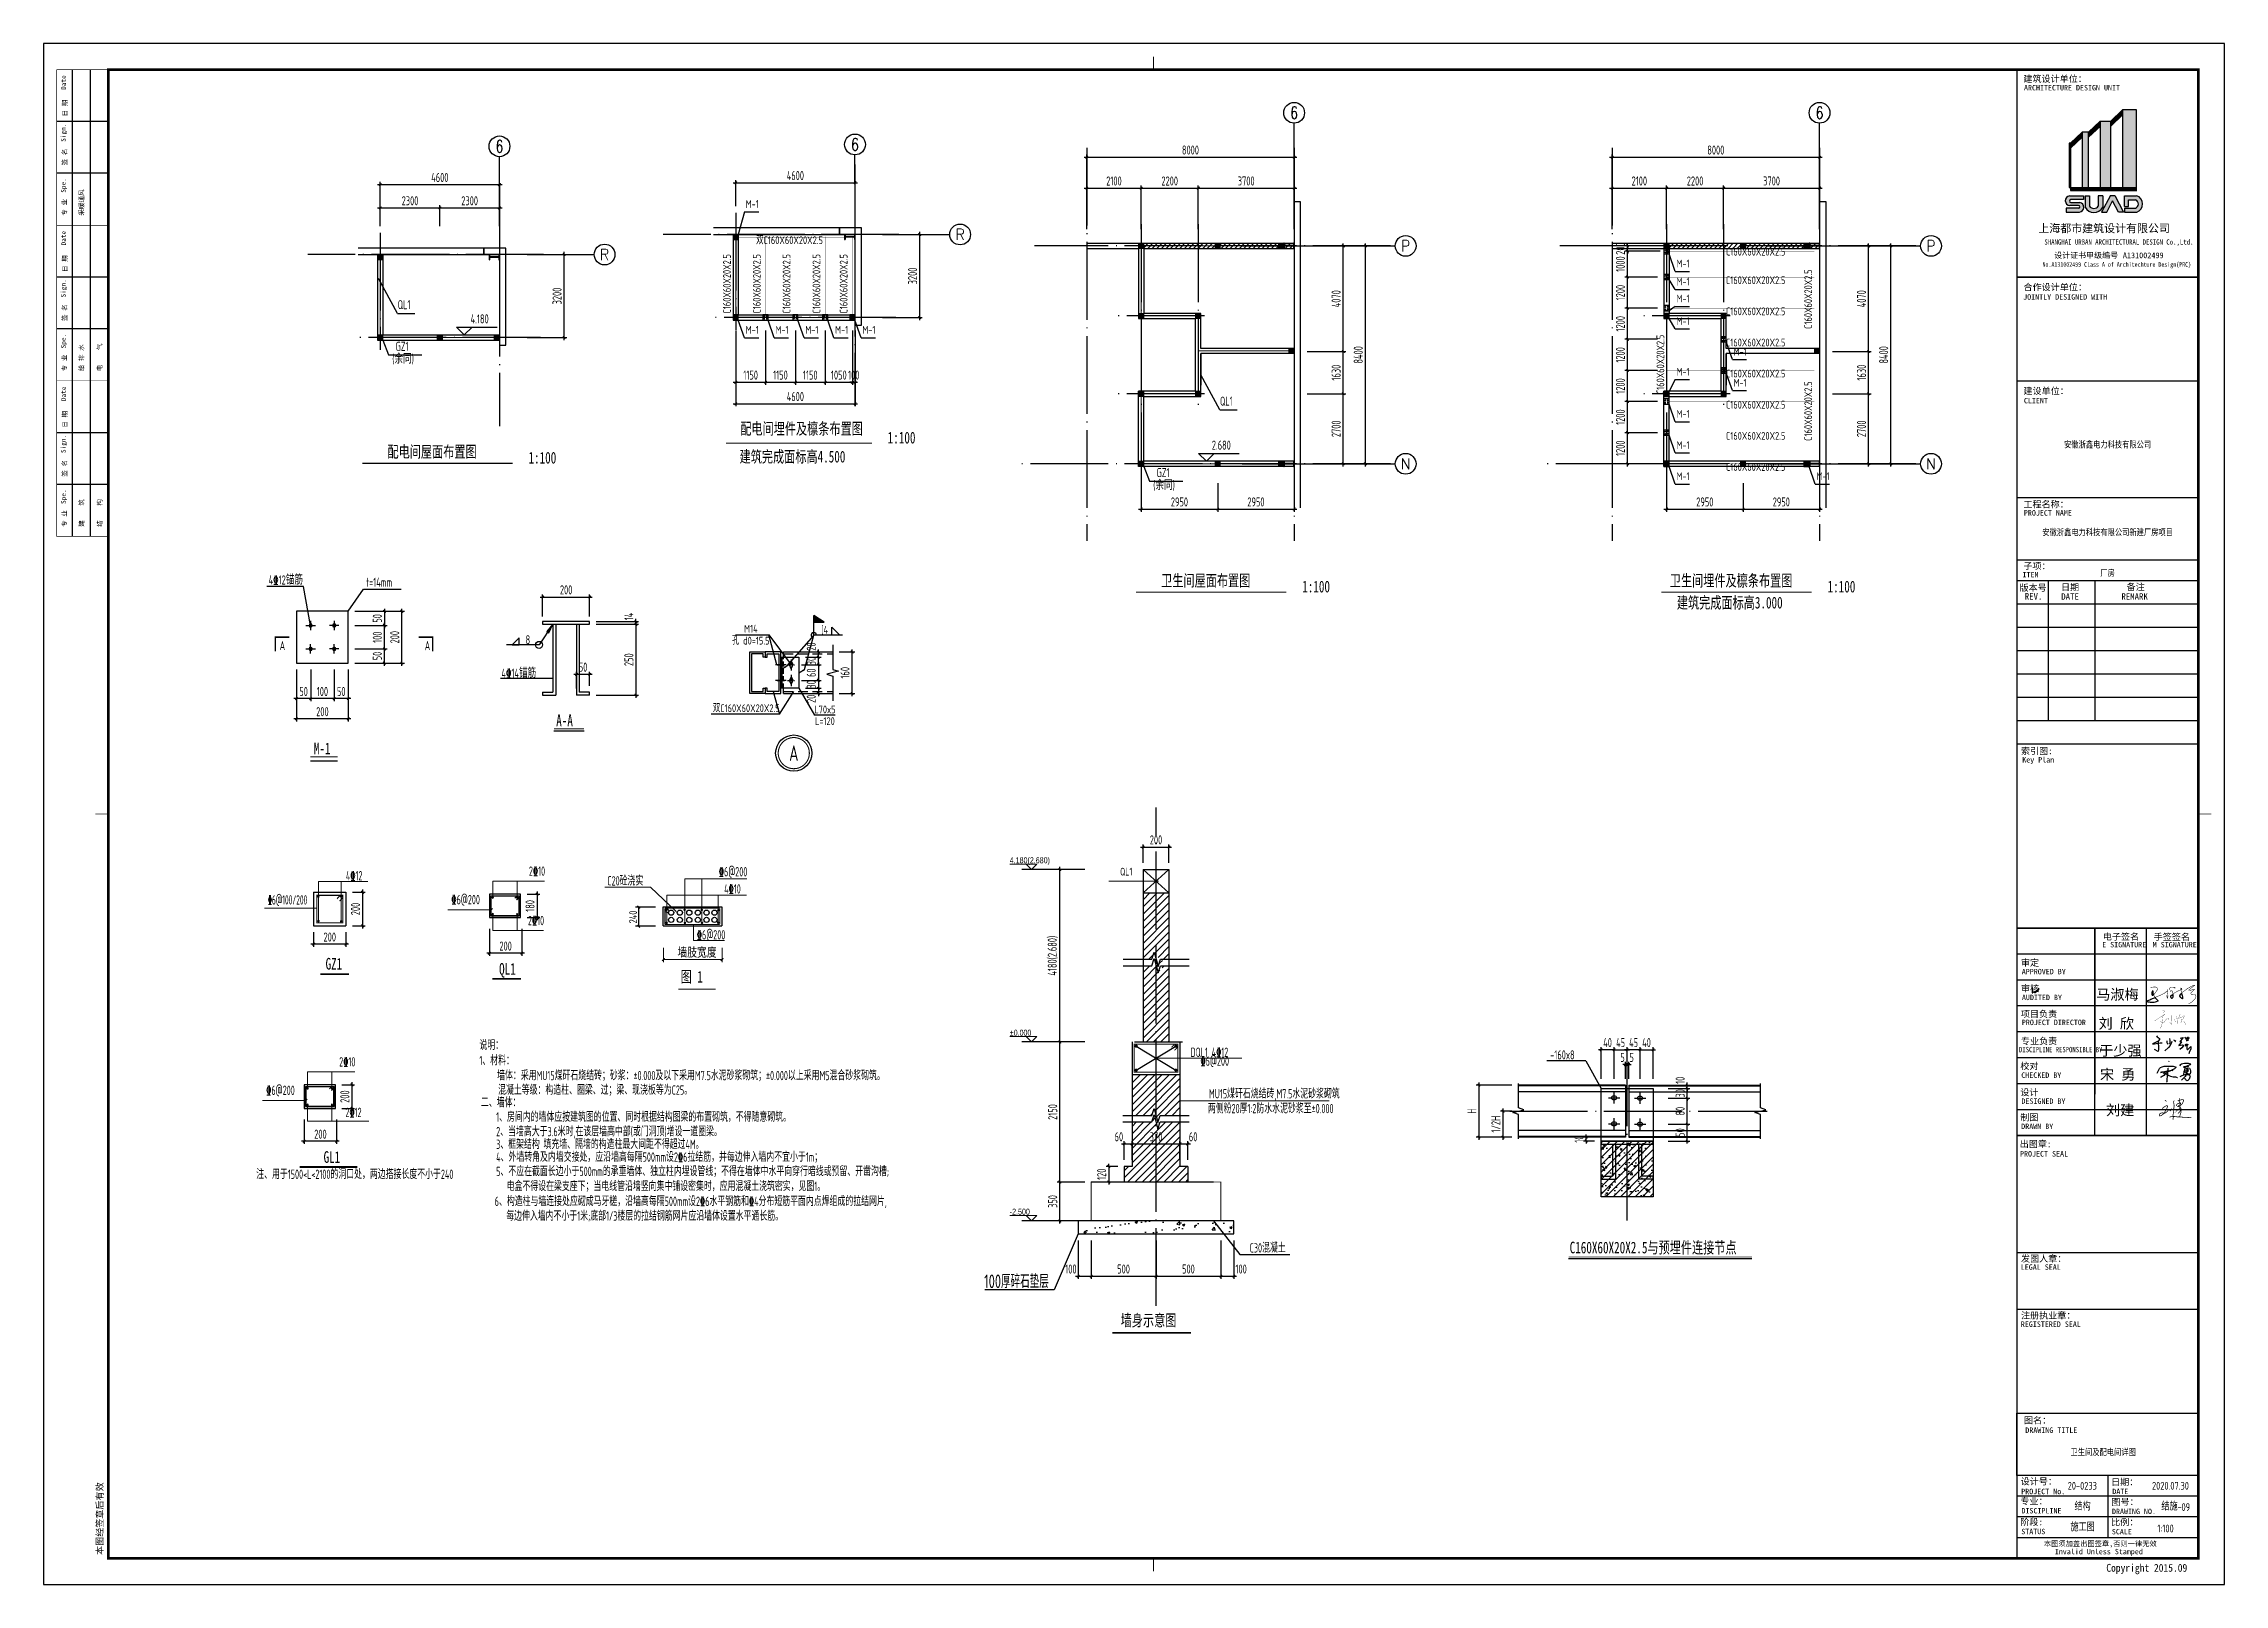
# Model space of a CAD drawing. Extents: x 899043 to 2598688, y -137197 to 211789.
# Drawn here: x 2198961 to 2283061, y 70135 to 129535 of the extents above; entities that cross this region are included whole.
import ezdxf
from ezdxf.enums import TextEntityAlignment as Align

# ---------------------------------------------------------------- set-up
doc = ezdxf.new("R2010")
doc.units = 0
doc.header["$LTSCALE"] = 1500
doc.header["$MEASUREMENT"] = 0
for name, pattern in [('ACAD_ISO02W100', [15, 12, -3]), ('CENTER', [2, 1.25, -0.25, 0.25, -0.25]), ('CONTINOUS', [0]), ('DASHED2', [0.375, 0.25, -0.125]), ('DOTE', [2.42, 2, -0.2, 0.02, -0.2])]:
    doc.linetypes.add(name, pattern=pattern)
for name, color, linetype in [('00-tk', 151, 'Continuous'), ('1', 2, 'Continuous'), ('12012', 1, 'Continuous'), ('A-Wall(建筑墙)', 7, 'Continuous'), ('AXIS', 3, 'Continuous'), ('AXIS_TEXT', 7, 'Continuous'), ('BASE', 7, 'Continuous'), ('COLUMN', 2, 'Continuous'), ('DIM', 3, 'Continuous'), ('DOTE', 1, 'Continuous'), ('iicon', 7, 'Continuous'), ('LATRINE', 6, 'Continuous'), ('luoshuang', 6, 'Continuous'), ('luoshuanga', 253, 'CENTER'), ('lzdl', 2, 'Continuous'), ('PUB_HATCH', 8, 'Continuous'), ('REIN', 1, 'Continuous'), ('TECU', 1, 'Continuous'), ('TEXT', 7, 'Continuous'), ('THIN', 7, 'Continuous'), ('WALL', 7, 'Continuous'), ('WELD', 7, 'Continuous'), ('WELD_TEXT', 7, 'Continuous'), ('WINDOW', 4, 'Continuous'), ('XIXIAN', 7, 'Continuous'), ('图名下划线', 7, 'Continuous'), ('标注', 7, 'Continuous'), ('檩条', 6, 'Continuous'), ('钢筋', 1, 'Continuous')]:
    doc.layers.add(name, color=color, linetype=linetype)
for name, color, linetype, lineweight in [('COL', 3, 'Continuous', 30), ('COLU_HATCH', 251, 'Continuous', 0), ('REIND', 1, 'Continuous', 0), ('REINL', 1, 'Continuous', 0), ('TD-DIM', 7, 'Continuous', 13), ('TD-TEXT', 2, 'Continuous', 13), ('TK-签名', 70, 'Continuous', 30), ('功能名称', 255, 'Continuous', 0), ('螺栓孔标注', 9, 'Continuous', 18)]:
    doc.layers.add(name, color=color, linetype=linetype, lineweight=lineweight)
doc.styles.add('_TCH_AXIS', font='COMPLEX', dxfattribs={"bigfont": 'GBCBIG'})
doc.styles.add('COMPLEX', font='COMPLEX')
doc.styles.add('DS6FS', font='tssdeng.shx', dxfattribs={"width": 0.8, "bigfont": 'tssdchn.shx'})
doc.styles.add('DS6HT', font='simhei.ttf', dxfattribs={"width": 0.8})
doc.styles.add('H350', font='Tssdeng.shx', dxfattribs={"width": 0.65, "height": 360, "bigfont": 'tssdchn.shx'})
doc.styles.add('T&D', font='haiwenrs.shx', dxfattribs={"width": 0.7, "bigfont": 'hztxt.shx'})
doc.styles.add('TSSD_Dimension', font='Tssdeng.shx', dxfattribs={"width": 0.7, "bigfont": 'hztxt.shx'})
doc.styles.add('TSSD_Label', font='Tssdeng.shx', dxfattribs={"width": 0.7, "bigfont": 'hztxt.shx'})
doc.styles.add('TSSD_Norm', font='Tssdeng.shx', dxfattribs={"bigfont": 'hztxt.shx'})
doc.styles.add('TSSD_Num', font='tssdeng.shx', dxfattribs={"width": 0.7, "bigfont": 'hztxt.shx'})
doc.styles.add('TSSD_Rein', font='Tssdeng.shx', dxfattribs={"width": 0.7, "bigfont": 'hztxt.shx'})
doc.styles.add('YG图名', font='simhei.ttf', dxfattribs={"width": 0.7, "height": 600})
doc.dimstyles.new('TSSD_100_100', dxfattribs={"dimtxt": 350, "dimasz": 100, "dimexe": 100, "dimexo": 250, "dimgap": 100, "dimtad": 1, "dimdec": 0, "dimzin": 0, "dimdsep": 46, "dimtxsty": 'TSSD_Dimension', "dimblk": 'ARCHTICK', "dimblk1": 'ARCHTICK', "dimblk2": 'ARCHTICK', "dimcen": 0, "dimdle": 100, "dimclrt": 7, "dimadec": 0, "dimazin": 0, "dimtfac": 1, "dimtdec": 0, "dimtix": 1, "dimtmove": 2, "dimatfit": 3, "dimfxl": 0, "dimtolj": 1, "dimtzin": 0, "dimarcsym": 0})
doc.dimstyles.new('TSSD_10_100', dxfattribs={"dimtxt": 350, "dimasz": 100, "dimexe": 100, "dimexo": 250, "dimgap": 100, "dimtad": 1, "dimdec": 0, "dimlfac": 0.1, "dimzin": 0, "dimdsep": 46, "dimtxsty": 'TSSD_Dimension', "dimblk": 'ARCHTICK', "dimblk1": 'ARCHTICK', "dimblk2": 'ARCHTICK', "dimcen": 0, "dimdle": 100, "dimclrt": 7, "dimadec": 0, "dimazin": 0, "dimtfac": 1, "dimtdec": 0, "dimtix": 1, "dimtmove": 2, "dimatfit": 3, "dimfxl": 0, "dimtolj": 1, "dimtzin": 0, "dimarcsym": 0})
doc.dimstyles.new('TSSD_20_100', dxfattribs={"dimtxt": 350, "dimasz": 100, "dimexe": 100, "dimexo": 250, "dimgap": 100, "dimtad": 1, "dimdec": 0, "dimlfac": 0.2, "dimzin": 0, "dimdsep": 46, "dimtxsty": 'TSSD_Dimension', "dimblk": 'ARCHTICK', "dimblk1": 'ARCHTICK', "dimblk2": 'ARCHTICK', "dimcen": 0, "dimdle": 100, "dimclrt": 7, "dimadec": 0, "dimazin": 0, "dimtfac": 1, "dimtdec": 0, "dimtix": 1, "dimtmove": 2, "dimatfit": 3, "dimfxl": 0, "dimtolj": 1, "dimtzin": 0, "dimarcsym": 0})
pattern_1 = [(45, (2215683.87, 103127.43), (-140.3165, 140.3165), [])]
pattern_2 = [(45, (2215583.87, 103127.43), (-140.3165, 140.3165), [])]

msp = doc.modelspace()

# ---------------------------------------------------------------- texts
at = {"linetype": 'ByBlock', "style": 'TSSD_Dimension', "width": 0.7}
for p in [(2208064.5, 106151.7), (2213658.4, 106151.7, 0)]:
    msp.add_text('A', height=350.1, dxfattribs=at).set_placement(p)
at = {"style": 'TSSD_Rein', "width": 0.7}
msp.add_text('240', height=300, rotation=90, dxfattribs=at).set_placement((2221843.7, 95617.3))
at = {"linetype": 'CONTINOUS', "style": 'TSSD_Dimension', "width": 0.7}
msp.add_text('-160x8', height=350.09, dxfattribs=at).set_placement((2257061.8, 90374.3))
at = {"layer": '00-tk', "color": 0, "style": 'DS6HT', "width": 0.8}
msp.add_text('卫生间及配电间详图', height=250, dxfattribs=at).set_placement((2278386.2, 75113), align=Align.CENTER)
at = {"layer": '1', "linetype": 'ByBlock', "style": 'TSSD_Dimension', "width": 0.7}
for s, height, p in [('4%%13212锚筋', 350.09, (2207638.4, 108683.2)), ('t=14mm', 350.09, (2211394.4, 108592.7)), ('8', 350.1, (2217548.1, 106377.5, 0)), ('4\x8414锚筋', 350.09, (2216617.1, 105090.2, 0))]:
    msp.add_text(s, height=height, dxfattribs=at).set_placement(p)
at = {"layer": 'TD-DIM', "style": 'TSSD_Rein', "width": 0.7}
msp.add_text('墙肢宽度', height=400, dxfattribs=at).set_placement((2223404.2, 94294.8))
at = {"layer": 'TEXT'}
for s, height, style, width, p in [('M-1', 300, 'TSSD_Label', 0.7, (2226540.2, 123111.5)), ('双C160X60X20X2.5', 300, 'TSSD_Label', 0.7, (2229014.6, 121716)), ('M-1', 300, 'TSSD_Label', 0.7, (2262437.1, 120818.9)), ('C160X60X20X2.5', 300, 'TSSD_Label', 0.7, (2266130.4, 121274.1)), ('M-1', 300, 'TSSD_Label', 0.7, (2262437.1, 120120.1)), ('C160X60X20X2.5', 300, 'TSSD_Label', 0.7, (2266130.4, 120174.1)), ('M-1', 300, 'TSSD_Label', 0.7, (2262437.1, 119465.8)), ('M-1', 300, 'TSSD_Label', 0.7, (2226540.2, 118260.5)), ('M-1', 300, 'TSSD_Label', 0.7, (2227690.2, 118260.5)), ('M-1', 300, 'TSSD_Label', 0.7, (2228840.2, 118260.5)), ('M-1', 300, 'TSSD_Label', 0.7, (2229990.2, 118260.5)), ('M-1', 300, 'TSSD_Label', 0.7, (2231040.2, 118260.5)), ('M-1', 300, 'TSSD_Label', 0.7, (2262437.1, 118598.7)), ('C160X60X20X2.5', 300, 'TSSD_Label', 0.7, (2266130.4, 118974.1)), ('C160X60X20X2.5', 300, 'TSSD_Label', 0.7, (2266130.4, 117774.1)), ('M-1', 300, 'TSSD_Label', 0.7, (2264637.1, 117418.7)), ('M-1', 300, 'TSSD_Label', 0.7, (2262437.1, 116645.5)), ('C160X60X20X2.5', 300, 'TSSD_Label', 0.7, (2266130.4, 116574.1)), ('M-1', 300, 'TSSD_Label', 0.7, (2264637.1, 116218.7)), ('M-1', 300, 'TSSD_Label', 0.7, (2262437.1, 115018.7)), ('C160X60X20X2.5', 300, 'TSSD_Label', 0.7, (2266130.4, 115374.1)), ('C160X60X20X2.5', 300, 'TSSD_Label', 0.7, (2266130.4, 114174.1)), ('M-1', 300, 'TSSD_Label', 0.7, (2262437.1, 113818.7)), ('M-1', 300, 'TSSD_Label', 0.7, (2262437.1, 112618.7)), ('C160X60X20X2.5', 300, 'TSSD_Label', 0.7, (2266130.4, 112974.1)), ('M-1', 300, 'TSSD_Label', 0.7, (2267837.1, 112618.7)), ('2%%13210', 360, 'H350', 0.65, (2218302, 97344.6)), ('2%%13210', 360, 'H350', 0.65, (2218262.5, 95439.4)), ('2%%13210', 360, 'H350', 0.65, (2210985.6, 89992.5)), ('2%%13212', 360, 'H350', 0.65, (2211224.3, 88043.9))]:
    msp.add_text(s, height=height, dxfattribs=dict(at, style=style, width=width)).set_placement(p, align=Align.BOTTOM_RIGHT)
at = {"layer": 'TEXT', "style": 'TSSD_Label', "width": 0.7}
for p in [(2225553.9, 121421.1), (2226703.9, 121421.1), (2227853.9, 121421.1), (2229003.9, 121421.1), (2230053.9, 121421.1), (2267251, 120829.6), (2261551, 118313.8), (2267251, 116513.8)]:
    msp.add_text('C160X60X20X2.5', height=300, rotation=90, dxfattribs=at).set_placement(p, align=Align.BOTTOM_RIGHT)
at = {"layer": 'TEXT', "style": 'YG图名', "width": 0.7}
for s, p in [('配电间埋件及檩条布置图', (2228190.6, 114701.8)), ('配电间屋面布置图', (2213940.3, 113812.8)), ('建筑完成面标高4.500', (2227840.9, 113621.3)), ('卫生间屋面布置图', (2243778.5, 108844.4)), ('卫生间埋件及檩条布置图', (2264039.5, 108844.4)), ('建筑完成面标高3.000', (2263986.2, 107993.1)), ('墙身示意图', (2241572.7, 80324.9))]:
    msp.add_text(s, height=450, dxfattribs=at).set_placement(p, align=Align.MIDDLE)
at = {"layer": 'TEXT'}
for s, height, style, width, p in [('1:100', 450, 'YG图名', 0.7, (2231511.8, 114120.3)), ('1:100', 450, 'YG图名', 0.7, (2217659.7, 113346.7)), ('1:100', 450, 'YG图名', 0.7, (2247497.8, 108378.4)), ('1:100', 450, 'YG图名', 0.7, (2267758.8, 108378.4)), ('A-A', 450, 'YG图名', 0.7, (2218728.9, 103221.5, 0)), ('M-1', 450, 'YG图名', 0.7, (2209382.6, 102141.3, 0)), ('4%%13212', 360, 'H350', 0.65, (2210617.7, 97276.6)), ('%%1326@200', 360, 'H350', 0.65, (2224998.5, 97429.8)), ('C20砼浇实', 360, 'H350', 0.65, (2220701.8, 97078.8)), ('4%%13210', 360, 'H350', 0.65, (2225206.7, 96768.6)), ('%%1326@200', 360, 'H350', 0.65, (2224149.2, 94997.8)), ('GZ1', 450, 'YG图名', 0.7, (2209834.6, 93837.7)), ('图 1', 450, 'YG图名', 0.7, (2223528.1, 93337.6)), ('说明：', 360, 'H350', 0.65, (2215767.3, 90741.9)), ('DQL1 4%%13212', 360, 'H350', 0.65, (2243189.1, 90469.9)), ('1、材料：', 360, 'H350', 0.65, (2215767.3, 90152.4)), ('墙体：采用MU15煤矸石烧结砖；砂浆：%%P0.000及以下采用M7.5水泥砂浆砌筑；%%P0.000以上采用M5混合砂浆砌筑。', 360, 'H350', 0.65, (2216449.6, 89573.1)), ('混凝土等级：构造柱、圈梁、过；梁、现浇板等为C25。', 360, 'H350', 0.65, (2216488.1, 89013.1)), ('MU15煤矸石烧结砖,M7.5水泥砂浆砌筑', 360, 'H350', 0.65, (2243903.2, 88870.1)), ('二、墙体：', 360, 'H350', 0.65, (2215829, 88532.4)), ('1、房间内的墙体应按建筑图的位置、同时根据结构图梁的布置砌筑，不得随意砌筑。', 360, 'H350', 0.65, (2216413.8, 87972.4)), ('两侧粉20厚1:2防水水泥砂浆至%%P0.000', 360, 'H350', 0.65, (2243859.9, 88298.8)), ('2、当墙高大于3.6米时,在该层墙高中部(或门洞顶)增设一道圈梁。', 360, 'H350', 0.65, (2216413.8, 87412.4)), ('3、框架结构 填充墙、隔墙的构造柱最大间距不得超过4M。', 360, 'H350', 0.65, (2216413.8, 86921.5)), ('4、外墙转角及内墙交接处，应沿墙高每隔500mm设2%%1326拉结筋，并每边伸入墙内不宜小于1m；', 360, 'H350', 0.65, (2216413.8, 86429.2)), ('注、用于1500<L<2100的洞口处，两边搭接长度不小于240', 360, 'H350', 0.65, (2207160.5, 85766.8)), ('5、不应在截面长边小于500mm的承重墙体、独立柱内埋设管线；不得在墙体中水平向穿行暗线或预留、开凿沟槽;', 360, 'H350', 0.65, (2216413.8, 85876.4)), ('6、构造柱与墙连接处应砌成马牙槎，沿墙高每隔500mm设2%%1326水平钢筋和%%1324分布短筋平面内点焊组成的拉结网片,', 360, 'H350', 0.65, (2216357, 84723.4)), ('电盒不得设在梁支座下；当电线管沿墙竖向集中铺设密集时，应用混凝土浇筑密实，见图1。', 360, 'H350', 0.65, (2216818.8, 85302.7)), ('每边伸入墙内不小于1米;底部1/3楼层的拉结钢筋网片应沿墙体设置水平通长筋。', 360, 'H350', 0.65, (2216802.8, 84157.3)), ('C160X60X20X2.5与预埋件连接节点', 450, 'YG图名', 0.7, (2257811.6, 82897.4))]:
    msp.add_text(s, height=height, dxfattribs=dict(at, style=style, width=width)).set_placement(p)
at = {"layer": 'TEXT', "color": 13, "style": 'TSSD_Label', "width": 0.7}
msp.add_text('[4', height=300, dxfattribs=at).set_placement((2229213.8, 106784.8), align=Align.RIGHT)
at = {"layer": 'TEXT'}
for s, height, style, width, p in [('L=120', 300, 'TSSD_Norm', 0.7, (2229091.5, 103267.4)), ('C30混凝土', 360, 'H350', 0.65, (2246167.2, 82927.5))]:
    msp.add_text(s, height=height, dxfattribs=dict(at, style=style, width=width)).set_placement(p, align=Align.CENTER)
for s, height, style, width, p in [('QL1', 300, 'TSSD_Rein', 0.649665, (2240476.3, 97373.3)), ('%%1326@200', 360, 'H350', 0.65, (2214685.6, 96246)), ('%%1326@200', 360, 'H350', 0.65, (2243574.8, 90020.8)), ('%%1326@200', 360, 'H350', 0.65, (2207544.7, 88893.9))]:
    msp.add_text(s, height=height, dxfattribs=dict(at, style=style, width=width)).set_placement(p, align=Align.BOTTOM_LEFT)
at = {"layer": 'TEXT', "style": 'H350', "width": 0.541388}
msp.add_text('%%1326@100/200', height=360, dxfattribs=at).set_placement((2207614.6, 96343.5), (2209128.9, 96343.5), align=Align.FIT)
at = {"layer": 'TEXT', "style": 'YG图名', "width": 0.7}
for s, p in [('QL1', (2216847.8, 93502.9)), ('GL1', (2210079.3, 86250.2))]:
    msp.add_text(s, height=450, dxfattribs=at).set_placement(p, align=Align.BOTTOM_CENTER)
at = {"layer": 'TEXT', "ltscale": 99, "style": 'TSSD_Rein', "width": 0.7}
msp.add_text('100厚碎石垫层', height=525, dxfattribs=at).set_placement((2235230.1, 81557))
at = {"layer": 'THIN', "style": 'TSSD_Dimension', "width": 0.7}
for s, p in [('QL1', (2213106.7, 119192.5)), ('4.180', (2216125.6, 118644.5)), ('GZ1', (2213037.1, 117586)), ('(余同)', (2213241.1, 117097.1)), ('QL1', (2244816.4, 115472.7)), ('2.680', (2244745.8, 113776.2)), ('GZ1', (2242383.8, 112717.7)), ('(余同)', (2242587.8, 112228.8))]:
    msp.add_text(s, height=349.65, dxfattribs=at).set_placement(p, align=Align.BOTTOM_RIGHT)
at = {"layer": 'THIN', "style": 'TSSD_Label', "width": 0.7}
for s, p in [('M14', (2226237.6, 106828.2)), ('孔 d%%1420%%143=15.5', (2226231.2, 106368.4)), ('双C160X60X20X2.5', (2226058.9, 103762.3)), ('L70x5', (2229091.5, 103717.4))]:
    msp.add_text(s, height=300, dxfattribs=at).set_placement(p, align=Align.CENTER)
at = {"layer": '功能名称', "color": 7, "style": 'DS6FS', "width": 0.8}
for s, height, p in [('09', 300, (2281573.6, 72964.6)), ('1:100', 300.15, (2280791.8, 72140.6))]:
    msp.add_text(s, height=height, dxfattribs=at).set_placement(p, align=Align.CENTER)

# ---------------------------------------------------------------- blocks, each defined once
blk = doc.blocks.new('_ArchTick')
at = {"color": 0, "linetype": 'ByBlock', "const_width": 0.4}
blk.add_lwpolyline([(-0.5, -0.5), (0.5, 0.5)], dxfattribs=at)
blk = doc.blocks.new('*D486')
at = {"layer": 'Defpoints', "color": 0}
for p in [(2210166, 105654, 0), (2210711, 105654, 0), (2210166, 104283)]:
    blk.add_point(p, dxfattribs=at)
at = {"layer": 'DIM', "color": 0, "lineweight": -2}
for p, q in [((2210166, 105404), (2210166, 104183)), ((2210711, 105404), (2210711, 104183)), ((2210811, 104283), (2210066, 104283))]:
    blk.add_line(p, q, dxfattribs=at)
at = {"layer": 'DIM', "color": 0, "lineweight": -2, "xscale": 100, "yscale": 100, "zscale": 100, "rotation": 180}
blk.add_blockref('_ArchTick', (2210166, 104283), dxfattribs=at)
at = {"layer": 'DIM', "color": 0, "lineweight": -2, "xscale": 100, "yscale": 100, "zscale": 100}
blk.add_blockref('_ArchTick', (2210711, 104283), dxfattribs=at)
at = {"layer": 'DIM', "color": 7, "insert": (2210438, 104558), "char_height": 350, "attachment_point": 5, "style": 'TSSD_Dimension'}
blk.add_mtext('\\A1;50', dxfattribs=at)
blk = doc.blocks.new('*D487')
at = {"layer": 'Defpoints', "color": 0}
for p in [(2208715, 105654, 0), (2210711, 105654, 0), (2208715, 103505)]:
    blk.add_point(p, dxfattribs=at)
at = {"layer": 'DIM', "color": 0, "lineweight": -2}
for p, q in [((2208715, 105404), (2208715, 103405)), ((2210711, 105404), (2210711, 103405)), ((2210811, 103505), (2208615, 103505))]:
    blk.add_line(p, q, dxfattribs=at)
at = {"layer": 'DIM', "color": 0, "lineweight": -2, "xscale": 100, "yscale": 100, "zscale": 100, "rotation": 180}
blk.add_blockref('_ArchTick', (2208715, 103505), dxfattribs=at)
at = {"layer": 'DIM', "color": 0, "lineweight": -2, "xscale": 100, "yscale": 100, "zscale": 100}
blk.add_blockref('_ArchTick', (2210711, 103505), dxfattribs=at)
at = {"layer": 'DIM', "color": 7, "insert": (2209713, 103780), "char_height": 350, "attachment_point": 5, "style": 'TSSD_Dimension'}
blk.add_mtext('\\A1;200', dxfattribs=at)
blk = doc.blocks.new('*D488')
at = {"layer": 'Defpoints', "color": 0}
for p in [(2208715, 105654, 0), (2209260, 105654, 0), (2208715, 104283)]:
    blk.add_point(p, dxfattribs=at)
at = {"layer": 'DIM', "color": 0, "lineweight": -2}
for p, q in [((2208715, 105404), (2208715, 104183)), ((2209260, 105404), (2209260, 104183)), ((2209360, 104283), (2208615, 104283))]:
    blk.add_line(p, q, dxfattribs=at)
at = {"layer": 'DIM', "color": 0, "lineweight": -2, "xscale": 100, "yscale": 100, "zscale": 100, "rotation": 180}
blk.add_blockref('_ArchTick', (2208715, 104283), dxfattribs=at)
at = {"layer": 'DIM', "color": 0, "lineweight": -2, "xscale": 100, "yscale": 100, "zscale": 100}
blk.add_blockref('_ArchTick', (2209260, 104283), dxfattribs=at)
at = {"layer": 'DIM', "color": 7, "insert": (2208987, 104558), "char_height": 350, "attachment_point": 5, "style": 'TSSD_Dimension'}
blk.add_mtext('\\A1;50', dxfattribs=at)
blk = doc.blocks.new('*D489')
at = {"layer": 'Defpoints', "color": 0}
for p in [(2209260, 105654, 0), (2210166, 105654, 0), (2209260, 104283)]:
    blk.add_point(p, dxfattribs=at)
at = {"layer": 'DIM', "color": 0, "lineweight": -2}
for p, q in [((2209260, 105404), (2209260, 104183)), ((2210166, 105404), (2210166, 104183)), ((2210266, 104283), (2209160, 104283))]:
    blk.add_line(p, q, dxfattribs=at)
at = {"layer": 'DIM', "color": 0, "lineweight": -2, "xscale": 100, "yscale": 100, "zscale": 100, "rotation": 180}
blk.add_blockref('_ArchTick', (2209260, 104283), dxfattribs=at)
at = {"layer": 'DIM', "color": 0, "lineweight": -2, "xscale": 100, "yscale": 100, "zscale": 100}
blk.add_blockref('_ArchTick', (2210166, 104283), dxfattribs=at)
at = {"layer": 'DIM', "color": 7, "insert": (2209713, 104558), "char_height": 350, "attachment_point": 5, "style": 'TSSD_Dimension'}
blk.add_mtext('\\A1;100', dxfattribs=at)
blk = doc.blocks.new('*D490')
at = {"layer": 'Defpoints', "color": 0}
for p in [(2210711, 107649, 0), (2210711, 107105, 0), (2212105, 107105)]:
    blk.add_point(p, dxfattribs=at)
at = {"layer": 'DIM', "color": 0, "lineweight": -2}
for p, q in [((2210961, 107649), (2212205, 107649)), ((2212105, 107749), (2212105, 107005)), ((2210961, 107105), (2212205, 107105))]:
    blk.add_line(p, q, dxfattribs=at)
at = {"layer": 'DIM', "color": 0, "lineweight": -2, "xscale": 100, "yscale": 100, "zscale": 100}
for p, rotation in [((2212105, 107649), 90), ((2212105, 107105), 270)]:
    blk.add_blockref('_ArchTick', p, dxfattribs=dict(at, rotation=rotation))
at = {"layer": 'DIM', "color": 7, "insert": (2211830, 107377), "char_height": 350, "attachment_point": 5, "rotation": 90, "style": 'TSSD_Dimension'}
blk.add_mtext('\\A1;50', dxfattribs=at)
blk = doc.blocks.new('*D491')
at = {"layer": 'Defpoints', "color": 0}
for p in [(2210711, 107105, 0), (2212105, 107105), (2210711, 106198, 0)]:
    blk.add_point(p, dxfattribs=at)
at = {"layer": 'DIM', "color": 0, "lineweight": -2}
for p, q in [((2210961, 107105), (2212205, 107105)), ((2212105, 106098), (2212105, 107205)), ((2210961, 106198), (2212205, 106198))]:
    blk.add_line(p, q, dxfattribs=at)
at = {"layer": 'DIM', "color": 0, "lineweight": -2, "xscale": 100, "yscale": 100, "zscale": 100}
for p, rotation in [((2212105, 107105), 90), ((2212105, 106198), 270)]:
    blk.add_blockref('_ArchTick', p, dxfattribs=dict(at, rotation=rotation))
at = {"layer": 'DIM', "color": 7, "insert": (2211830, 106652), "char_height": 350, "attachment_point": 5, "rotation": 90, "style": 'TSSD_Dimension'}
blk.add_mtext('\\A1;100', dxfattribs=at)
blk = doc.blocks.new('*D492')
at = {"layer": 'Defpoints', "color": 0}
for p in [(2210711, 106198, 0), (2212105, 106198), (2210711, 105654, 0)]:
    blk.add_point(p, dxfattribs=at)
at = {"layer": 'DIM', "color": 0, "lineweight": -2}
for p, q in [((2210961, 106198), (2212205, 106198)), ((2212105, 105554), (2212105, 106298)), ((2210961, 105654), (2212205, 105654))]:
    blk.add_line(p, q, dxfattribs=at)
at = {"layer": 'DIM', "color": 0, "lineweight": -2, "xscale": 100, "yscale": 100, "zscale": 100}
for p, rotation in [((2212105, 106198), 90), ((2212105, 105654), 270)]:
    blk.add_blockref('_ArchTick', p, dxfattribs=dict(at, rotation=rotation))
at = {"layer": 'DIM', "color": 7, "insert": (2211830, 105926), "char_height": 350, "attachment_point": 5, "rotation": 90, "style": 'TSSD_Dimension'}
blk.add_mtext('\\A1;50', dxfattribs=at)
blk = doc.blocks.new('*D493')
at = {"layer": 'Defpoints', "color": 0}
for p in [(2210711, 107649, 0), (2212778, 107649), (2210711, 105654, 0)]:
    blk.add_point(p, dxfattribs=at)
at = {"layer": 'DIM', "color": 0, "lineweight": -2}
for p, q in [((2210961, 107649), (2212878, 107649)), ((2212778, 105554), (2212778, 107749)), ((2210961, 105654), (2212878, 105654))]:
    blk.add_line(p, q, dxfattribs=at)
at = {"layer": 'DIM', "color": 0, "lineweight": -2, "xscale": 100, "yscale": 100, "zscale": 100}
for p, rotation in [((2212778, 107649), 90), ((2212778, 105654), 270)]:
    blk.add_blockref('_ArchTick', p, dxfattribs=dict(at, rotation=rotation))
at = {"layer": 'DIM', "color": 7, "insert": (2212503, 106652), "char_height": 350, "attachment_point": 5, "rotation": 90, "style": 'TSSD_Dimension'}
blk.add_mtext('\\A1;200', dxfattribs=at)
blk = doc.blocks.new('*D494')
at = {"layer": 'Defpoints', "color": 0}
for p in [(2220019, 108201), (2218205, 107203, 0), (2220019, 107203, 0)]:
    blk.add_point(p, dxfattribs=at)
at = {"layer": 'DIM', "color": 0, "lineweight": -2}
for p, q in [((2218105, 108201), (2220119, 108201)), ((2218205, 107453), (2218205, 108301)), ((2220019, 107453), (2220019, 108301))]:
    blk.add_line(p, q, dxfattribs=at)
at = {"layer": 'DIM', "color": 0, "lineweight": -2, "xscale": 100, "yscale": 100, "zscale": 100, "rotation": 180}
blk.add_blockref('_ArchTick', (2218205, 108201), dxfattribs=at)
at = {"layer": 'DIM', "color": 0, "lineweight": -2, "xscale": 100, "yscale": 100, "zscale": 100}
blk.add_blockref('_ArchTick', (2220019, 108201), dxfattribs=at)
at = {"layer": 'DIM', "color": 7, "insert": (2219112, 108476), "char_height": 350, "attachment_point": 5, "style": 'TSSD_Dimension'}
blk.add_mtext('\\A1;200', dxfattribs=at)
blk = doc.blocks.new('*D495')
at = {"layer": 'Defpoints', "color": 0}
for p in [(2220019, 107149), (2220019, 104419), (2221806, 104419)]:
    blk.add_point(p, dxfattribs=at)
at = {"layer": 'DIM', "color": 0, "lineweight": -2}
for p, q in [((2220269, 107149), (2221906, 107149)), ((2221806, 107249), (2221806, 104319)), ((2220269, 104419), (2221906, 104419))]:
    blk.add_line(p, q, dxfattribs=at)
at = {"layer": 'DIM', "color": 0, "lineweight": -2, "xscale": 100, "yscale": 100, "zscale": 100}
for p, rotation in [((2221806, 107149), 90), ((2221806, 104419), 270)]:
    blk.add_blockref('_ArchTick', p, dxfattribs=dict(at, rotation=rotation))
at = {"layer": 'DIM', "color": 7, "insert": (2221531, 105784), "char_height": 350, "attachment_point": 5, "rotation": 90, "style": 'TSSD_Dimension'}
blk.add_mtext('\\A1;250', dxfattribs=at)
blk = doc.blocks.new('*D496')
at = {"layer": 'Defpoints', "color": 0}
for p in [(2220019, 107258), (2220019, 107149), (2221806, 107258)]:
    blk.add_point(p, dxfattribs=at)
at = {"layer": 'DIM', "color": 0, "lineweight": -2}
for p, q in [((2220269, 107258), (2221906, 107258)), ((2220269, 107149), (2221906, 107149)), ((2221806, 107258), (2221806, 107358)), ((2221806, 107149), (2221806, 107258)), ((2221806, 107149), (2221806, 107049))]:
    blk.add_line(p, q, dxfattribs=at)
at = {"layer": 'DIM', "color": 0, "lineweight": -2, "xscale": 100, "yscale": 100, "zscale": 100}
for p, rotation in [((2221806, 107258), 270), ((2221806, 107149), 90)]:
    blk.add_blockref('_ArchTick', p, dxfattribs=dict(at, rotation=rotation))
at = {"layer": 'DIM', "color": 7, "insert": (2221531, 107450), "char_height": 350, "attachment_point": 5, "rotation": 90, "style": 'TSSD_Dimension'}
blk.add_mtext('\\A1;14', dxfattribs=at)
blk = doc.blocks.new('*D497')
at = {"layer": 'Defpoints', "color": 0}
for p in [(2220019, 105222), (2219511, 104419, 0), (2220019, 104528, 0)]:
    blk.add_point(p, dxfattribs=at)
at = {"layer": 'DIM', "color": 0, "lineweight": -2}
for p, q in [((2219411, 105222), (2220119, 105222)), ((2219511, 104669), (2219511, 105322)), ((2220019, 104778), (2220019, 105322))]:
    blk.add_line(p, q, dxfattribs=at)
at = {"layer": 'DIM', "color": 0, "lineweight": -2, "xscale": 100, "yscale": 100, "zscale": 100, "rotation": 180}
blk.add_blockref('_ArchTick', (2219511, 105222), dxfattribs=at)
at = {"layer": 'DIM', "color": 0, "lineweight": -2, "xscale": 100, "yscale": 100, "zscale": 100}
blk.add_blockref('_ArchTick', (2220019, 105222), dxfattribs=at)
at = {"layer": 'DIM', "color": 7, "insert": (2219765, 105497), "char_height": 350, "attachment_point": 5, "style": 'TSSD_Dimension'}
blk.add_mtext('\\A1;50', dxfattribs=at)
blk = doc.blocks.new('*D503')
at = {"layer": 'Defpoints', "color": 0}
for p in [(2210622, 96820), (2210622, 95525), (2211263, 95525)]:
    blk.add_point(p, dxfattribs=at)
at = {"layer": 'TD-DIM', "color": 0, "lineweight": -2}
for p, q in [((2210872, 96820), (2211363, 96820)), ((2211263, 96920), (2211263, 95425)), ((2210872, 95525), (2211363, 95525))]:
    blk.add_line(p, q, dxfattribs=at)
at = {"layer": 'TD-DIM', "color": 0, "lineweight": -2, "xscale": 100, "yscale": 100, "zscale": 100}
for p, rotation in [((2211263, 96820), 90), ((2211263, 95525), 270)]:
    blk.add_blockref('_ArchTick', p, dxfattribs=dict(at, rotation=rotation))
at = {"layer": 'TD-DIM', "color": 7, "insert": (2210988, 96173), "char_height": 350, "attachment_point": 5, "rotation": 90, "style": 'TSSD_Dimension'}
blk.add_mtext('\\A1;200', dxfattribs=at)
blk = doc.blocks.new('*D498')
at = {"layer": 'Defpoints', "color": 0}
for p in [(2209372, 95532), (2210622, 95532), (2209372, 94817)]:
    blk.add_point(p, dxfattribs=at)
at = {"layer": 'TD-DIM', "color": 0, "lineweight": -2}
for p, q in [((2209372, 95282), (2209372, 94717)), ((2210622, 95282), (2210622, 94717)), ((2210722, 94817), (2209272, 94817))]:
    blk.add_line(p, q, dxfattribs=at)
at = {"layer": 'TD-DIM', "color": 0, "lineweight": -2, "xscale": 100, "yscale": 100, "zscale": 100, "rotation": 180}
blk.add_blockref('_ArchTick', (2209372, 94817), dxfattribs=at)
at = {"layer": 'TD-DIM', "color": 0, "lineweight": -2, "xscale": 100, "yscale": 100, "zscale": 100}
blk.add_blockref('_ArchTick', (2210622, 94817), dxfattribs=at)
at = {"layer": 'TD-DIM', "color": 7, "insert": (2209997, 95092), "char_height": 350, "attachment_point": 5, "style": 'TSSD_Dimension'}
blk.add_mtext('\\A1;200', dxfattribs=at)
blk = doc.blocks.new('*D499')
at = {"layer": 'Defpoints', "color": 0}
for p in [(2217353, 96745), (2217353, 95839), (2217994, 95839)]:
    blk.add_point(p, dxfattribs=at)
at = {"layer": 'TD-DIM', "color": 0, "lineweight": -2}
for p, q in [((2217603, 96745), (2218094, 96745)), ((2217994, 96845), (2217994, 95739)), ((2217603, 95839), (2218094, 95839))]:
    blk.add_line(p, q, dxfattribs=at)
at = {"layer": 'TD-DIM', "color": 0, "lineweight": -2, "xscale": 100, "yscale": 100, "zscale": 100}
for p, rotation in [((2217994, 96745), 90), ((2217994, 95839), 270)]:
    blk.add_blockref('_ArchTick', p, dxfattribs=dict(at, rotation=rotation))
at = {"layer": 'TD-DIM', "color": 7, "insert": (2217719, 96292), "char_height": 350, "attachment_point": 5, "rotation": 90, "style": 'TSSD_Dimension'}
blk.add_mtext('\\A1;180', dxfattribs=at)
blk = doc.blocks.new('*D500')
at = {"layer": 'Defpoints', "color": 0}
for p in [(2216153, 95663), (2217403, 95663), (2216153, 94469)]:
    blk.add_point(p, dxfattribs=at)
at = {"layer": 'TD-DIM', "color": 0, "lineweight": -2}
for p, q in [((2216153, 95413), (2216153, 94369)), ((2217403, 95413), (2217403, 94369)), ((2217503, 94469), (2216053, 94469))]:
    blk.add_line(p, q, dxfattribs=at)
at = {"layer": 'TD-DIM', "color": 0, "lineweight": -2, "xscale": 100, "yscale": 100, "zscale": 100, "rotation": 180}
blk.add_blockref('_ArchTick', (2216153, 94469), dxfattribs=at)
at = {"layer": 'TD-DIM', "color": 0, "lineweight": -2, "xscale": 100, "yscale": 100, "zscale": 100}
blk.add_blockref('_ArchTick', (2217403, 94469), dxfattribs=at)
at = {"layer": 'TD-DIM', "color": 7, "insert": (2216778, 94744), "char_height": 350, "attachment_point": 5, "style": 'TSSD_Dimension'}
blk.add_mtext('\\A1;200', dxfattribs=at)
blk = doc.blocks.new('*D501')
at = {"layer": 'Defpoints', "color": 0}
for p in [(2210212, 89393), (2210212, 88487), (2210853, 88487)]:
    blk.add_point(p, dxfattribs=at)
at = {"layer": 'TD-DIM', "color": 0, "lineweight": -2}
for p, q in [((2210462, 89393), (2210953, 89393)), ((2210853, 89493), (2210853, 88387)), ((2210462, 88487), (2210953, 88487))]:
    blk.add_line(p, q, dxfattribs=at)
at = {"layer": 'TD-DIM', "color": 0, "lineweight": -2, "xscale": 100, "yscale": 100, "zscale": 100}
for p, rotation in [((2210853, 89393), 90), ((2210853, 88487), 270)]:
    blk.add_blockref('_ArchTick', p, dxfattribs=dict(at, rotation=rotation))
at = {"layer": 'TD-DIM', "color": 7, "insert": (2210578, 88940), "char_height": 350, "attachment_point": 5, "rotation": 90, "style": 'TSSD_Dimension'}
blk.add_mtext('\\A1;200', dxfattribs=at)
blk = doc.blocks.new('*D502')
at = {"layer": 'Defpoints', "color": 0}
for p in [(2209012, 88311), (2210262, 88311), (2209012, 87216)]:
    blk.add_point(p, dxfattribs=at)
at = {"layer": 'TD-DIM', "color": 0, "lineweight": -2}
for p, q in [((2209012, 88061), (2209012, 87116)), ((2210262, 88061), (2210262, 87116)), ((2210362, 87216), (2208912, 87216))]:
    blk.add_line(p, q, dxfattribs=at)
at = {"layer": 'TD-DIM', "color": 0, "lineweight": -2, "xscale": 100, "yscale": 100, "zscale": 100, "rotation": 180}
blk.add_blockref('_ArchTick', (2209012, 87216), dxfattribs=at)
at = {"layer": 'TD-DIM', "color": 0, "lineweight": -2, "xscale": 100, "yscale": 100, "zscale": 100}
blk.add_blockref('_ArchTick', (2210262, 87216), dxfattribs=at)
at = {"layer": 'TD-DIM', "color": 7, "insert": (2209637, 87491), "char_height": 350, "attachment_point": 5, "style": 'TSSD_Dimension'}
blk.add_mtext('\\A1;200', dxfattribs=at)
blk = doc.blocks.new('*D455')
at = {"layer": 'Defpoints', "color": 0}
for p in [(2240935, 87116), (2240635, 86247), (2240935, 86247)]:
    blk.add_point(p, dxfattribs=at)
at = {"layer": 'DIM', "color": 0, "lineweight": -2}
for p, q in [((2240535, 87116), (2241035, 87116)), ((2240635, 86497), (2240635, 87216)), ((2240935, 86497), (2240935, 87216))]:
    blk.add_line(p, q, dxfattribs=at)
at = {"layer": 'DIM', "color": 0, "lineweight": -2, "xscale": 100, "yscale": 100, "zscale": 100, "rotation": 180}
blk.add_blockref('_ArchTick', (2240635, 87116), dxfattribs=at)
at = {"layer": 'DIM', "color": 0, "lineweight": -2, "xscale": 100, "yscale": 100, "zscale": 100}
blk.add_blockref('_ArchTick', (2240935, 87116), dxfattribs=at)
at = {"layer": 'DIM', "color": 7, "insert": (2240428, 87391), "char_height": 350, "attachment_point": 5, "style": 'TSSD_Dimension'}
blk.add_mtext('\\A1;60', dxfattribs=at)
blk = doc.blocks.new('*D456')
at = {"layer": 'Defpoints', "color": 0}
for p in [(2242785, 87116), (2240935, 86247), (2242785, 86247)]:
    blk.add_point(p, dxfattribs=at)
at = {"layer": 'DIM', "color": 0, "lineweight": -2}
for p, q in [((2240835, 87116), (2242885, 87116)), ((2240935, 86497), (2240935, 87216)), ((2242785, 86497), (2242785, 87216))]:
    blk.add_line(p, q, dxfattribs=at)
at = {"layer": 'DIM', "color": 0, "lineweight": -2, "xscale": 100, "yscale": 100, "zscale": 100, "rotation": 180}
blk.add_blockref('_ArchTick', (2240935, 87116), dxfattribs=at)
at = {"layer": 'DIM', "color": 0, "lineweight": -2, "xscale": 100, "yscale": 100, "zscale": 100}
blk.add_blockref('_ArchTick', (2242785, 87116), dxfattribs=at)
at = {"layer": 'DIM', "color": 7, "insert": (2241860, 87391), "char_height": 350, "attachment_point": 5, "style": 'TSSD_Dimension'}
blk.add_mtext('\\A1;370', dxfattribs=at)
blk = doc.blocks.new('*D457')
at = {"layer": 'Defpoints', "color": 0}
for p in [(2243085, 87116), (2242785, 86247), (2243085, 86247)]:
    blk.add_point(p, dxfattribs=at)
at = {"layer": 'DIM', "color": 0, "lineweight": -2}
for p, q in [((2242685, 87116), (2243185, 87116)), ((2242785, 86497), (2242785, 87216)), ((2243085, 86497), (2243085, 87216))]:
    blk.add_line(p, q, dxfattribs=at)
at = {"layer": 'DIM', "color": 0, "lineweight": -2, "xscale": 100, "yscale": 100, "zscale": 100, "rotation": 180}
blk.add_blockref('_ArchTick', (2242785, 87116), dxfattribs=at)
at = {"layer": 'DIM', "color": 0, "lineweight": -2, "xscale": 100, "yscale": 100, "zscale": 100}
blk.add_blockref('_ArchTick', (2243085, 87116), dxfattribs=at)
at = {"layer": 'DIM', "color": 7, "insert": (2243292, 87391), "char_height": 350, "attachment_point": 5, "style": 'TSSD_Dimension'}
blk.add_mtext('\\A1;60', dxfattribs=at)
blk = doc.blocks.new('*D458')
at = {"layer": 'Defpoints', "color": 0}
for p in [(2240635, 86247), (2240038, 85647), (2240635, 85647)]:
    blk.add_point(p, dxfattribs=at)
at = {"layer": 'DIM', "color": 0, "lineweight": -2}
for p, q in [((2240385, 86247), (2239938, 86247)), ((2240038, 86247), (2240038, 86347)), ((2240038, 86247), (2240038, 85647)), ((2240385, 85647), (2239938, 85647)), ((2240038, 85647), (2240038, 85547))]:
    blk.add_line(p, q, dxfattribs=at)
at = {"layer": 'DIM', "color": 0, "lineweight": -2, "xscale": 100, "yscale": 100, "zscale": 100}
for p, rotation in [((2240038, 86247), 270), ((2240038, 85647), 90)]:
    blk.add_blockref('_ArchTick', p, dxfattribs=dict(at, rotation=rotation))
at = {"layer": 'DIM', "color": 7, "insert": (2239763, 85947), "char_height": 350, "attachment_point": 5, "rotation": 90, "style": 'TSSD_Dimension'}
blk.add_mtext('\\A1;120', dxfattribs=at)
blk = doc.blocks.new('*D459')
at = {"layer": 'Defpoints', "color": 0}
for p in [(2238151, 85647), (2239360, 85647), (2239360, 84147)]:
    blk.add_point(p, dxfattribs=at)
at = {"layer": 'DIM', "color": 0, "lineweight": -2}
for p, q in [((2239110, 85647), (2238051, 85647)), ((2238151, 84047), (2238151, 85747)), ((2239110, 84147), (2238051, 84147))]:
    blk.add_line(p, q, dxfattribs=at)
at = {"layer": 'DIM', "color": 0, "lineweight": -2, "xscale": 100, "yscale": 100, "zscale": 100}
for p, rotation in [((2238151, 85647), 90), ((2238151, 84147), 270)]:
    blk.add_blockref('_ArchTick', p, dxfattribs=dict(at, rotation=rotation))
at = {"layer": 'DIM', "color": 7, "insert": (2237876, 84897), "char_height": 350, "attachment_point": 5, "rotation": 90, "style": 'TSSD_Dimension'}
blk.add_mtext('\\A1;350', dxfattribs=at)
blk = doc.blocks.new('*D460')
at = {"layer": 'Defpoints', "color": 0}
for p in [(2238151, 97697), (2239360, 97697), (2239360, 91047)]:
    blk.add_point(p, dxfattribs=at)
at = {"layer": 'DIM', "color": 0, "lineweight": -2}
for p, q in [((2239110, 97697), (2238051, 97697)), ((2238151, 90947), (2238151, 97797)), ((2239110, 91047), (2238051, 91047))]:
    blk.add_line(p, q, dxfattribs=at)
at = {"layer": 'DIM', "color": 0, "lineweight": -2, "xscale": 100, "yscale": 100, "zscale": 100}
for p, rotation in [((2238151, 97697), 90), ((2238151, 91047), 270)]:
    blk.add_blockref('_ArchTick', p, dxfattribs=dict(at, rotation=rotation))
at = {"layer": 'DIM', "color": 7, "insert": (2237876, 94372), "char_height": 350, "attachment_point": 5, "rotation": 90, "style": 'TSSD_Dimension'}
blk.add_mtext('\\A1;4180(2.680)', dxfattribs=at)
blk = doc.blocks.new('TD_标高')
at = {"layer": 'TD-DIM'}
blk.add_lwpolyline([(-12.5, 3.1), (3.1, 3.1), (0, 0), (-3.1, 3.1)], dxfattribs=at)
at = {"layer": 'TD-TEXT', "style": 'T&D', "width": 0.7}
blk.add_attdef('%%P0.000', (-12.6, 3.6), '', height=3.5, dxfattribs=at)
blk = doc.blocks.new('*D461')
at = {"layer": 'Defpoints', "color": 0}
for p in [(2242360, 98563), (2241360, 97697), (2242360, 97697)]:
    blk.add_point(p, dxfattribs=at)
at = {"layer": 'DIM', "color": 0, "lineweight": -2}
for p, q in [((2241260, 98563), (2242460, 98563)), ((2241360, 97947), (2241360, 98663)), ((2242360, 97947), (2242360, 98663))]:
    blk.add_line(p, q, dxfattribs=at)
at = {"layer": 'DIM', "color": 0, "lineweight": -2, "xscale": 100, "yscale": 100, "zscale": 100, "rotation": 180}
blk.add_blockref('_ArchTick', (2241360, 98563), dxfattribs=at)
at = {"layer": 'DIM', "color": 0, "lineweight": -2, "xscale": 100, "yscale": 100, "zscale": 100}
blk.add_blockref('_ArchTick', (2242360, 98563), dxfattribs=at)
at = {"layer": 'DIM', "color": 7, "insert": (2241860, 98838), "char_height": 350, "attachment_point": 5, "style": 'TSSD_Dimension'}
blk.add_mtext('\\A1;200', dxfattribs=at)
blk = doc.blocks.new('*D462')
at = {"layer": 'Defpoints', "color": 0}
for p in [(2238151, 91047), (2239360, 91047), (2239360, 85647)]:
    blk.add_point(p, dxfattribs=at)
at = {"layer": 'DIM', "color": 0, "lineweight": -2}
for p, q in [((2239110, 91047), (2238051, 91047)), ((2238151, 85547), (2238151, 91147)), ((2239110, 85647), (2238051, 85647))]:
    blk.add_line(p, q, dxfattribs=at)
at = {"layer": 'DIM', "color": 0, "lineweight": -2, "xscale": 100, "yscale": 100, "zscale": 100}
for p, rotation in [((2238151, 91047), 90), ((2238151, 85647), 270)]:
    blk.add_blockref('_ArchTick', p, dxfattribs=dict(at, rotation=rotation))
at = {"layer": 'DIM', "color": 7, "insert": (2237876, 88347), "char_height": 350, "attachment_point": 5, "rotation": 90, "style": 'TSSD_Dimension'}
blk.add_mtext('\\A1;2150', dxfattribs=at)
blk = doc.blocks.new('*D463')
at = {"layer": 'Defpoints', "color": 0}
for p in [(2238860, 83647), (2239360, 83647), (2239360, 82018)]:
    blk.add_point(p, dxfattribs=at)
at = {"layer": 'DIM', "color": 0, "lineweight": -2}
for p, q in [((2238860, 83397), (2238860, 81918)), ((2239360, 83397), (2239360, 81918)), ((2238760, 82018), (2239460, 82018))]:
    blk.add_line(p, q, dxfattribs=at)
at = {"layer": 'DIM', "color": 0, "lineweight": -2, "xscale": 100, "yscale": 100, "zscale": 100, "rotation": 180}
blk.add_blockref('_ArchTick', (2238860, 82018), dxfattribs=at)
at = {"layer": 'DIM', "color": 0, "lineweight": -2, "xscale": 100, "yscale": 100, "zscale": 100}
blk.add_blockref('_ArchTick', (2239360, 82018), dxfattribs=at)
at = {"layer": 'DIM', "color": 7, "insert": (2238578, 82293), "char_height": 350, "attachment_point": 5, "style": 'TSSD_Dimension'}
blk.add_mtext('\\A1;100', dxfattribs=at)
blk = doc.blocks.new('*D464')
at = {"layer": 'Defpoints', "color": 0}
for p in [(2244360, 83647), (2244860, 83647), (2244860, 82018)]:
    blk.add_point(p, dxfattribs=at)
at = {"layer": 'DIM', "color": 0, "lineweight": -2}
for p, q in [((2244360, 83397), (2244360, 81918)), ((2244860, 83397), (2244860, 81918)), ((2244260, 82018), (2244960, 82018))]:
    blk.add_line(p, q, dxfattribs=at)
at = {"layer": 'DIM', "color": 0, "lineweight": -2, "xscale": 100, "yscale": 100, "zscale": 100, "rotation": 180}
blk.add_blockref('_ArchTick', (2244360, 82018), dxfattribs=at)
at = {"layer": 'DIM', "color": 0, "lineweight": -2, "xscale": 100, "yscale": 100, "zscale": 100}
blk.add_blockref('_ArchTick', (2244860, 82018), dxfattribs=at)
at = {"layer": 'DIM', "color": 7, "insert": (2245142, 82293), "char_height": 350, "attachment_point": 5, "style": 'TSSD_Dimension'}
blk.add_mtext('\\A1;100', dxfattribs=at)
blk = doc.blocks.new('*D465')
at = {"layer": 'Defpoints', "color": 0}
for p in [(2241860, 83647), (2244360, 83647), (2244360, 82018)]:
    blk.add_point(p, dxfattribs=at)
at = {"layer": 'DIM', "color": 0, "lineweight": -2}
for p, q in [((2241860, 83397), (2241860, 81918)), ((2244360, 83397), (2244360, 81918)), ((2241760, 82018), (2244460, 82018))]:
    blk.add_line(p, q, dxfattribs=at)
at = {"layer": 'DIM', "color": 0, "lineweight": -2, "xscale": 100, "yscale": 100, "zscale": 100, "rotation": 180}
blk.add_blockref('_ArchTick', (2241860, 82018), dxfattribs=at)
at = {"layer": 'DIM', "color": 0, "lineweight": -2, "xscale": 100, "yscale": 100, "zscale": 100}
blk.add_blockref('_ArchTick', (2244360, 82018), dxfattribs=at)
at = {"layer": 'DIM', "color": 7, "insert": (2243110, 82293), "char_height": 350, "attachment_point": 5, "style": 'TSSD_Dimension'}
blk.add_mtext('\\A1;500', dxfattribs=at)
blk = doc.blocks.new('*D466')
at = {"layer": 'Defpoints', "color": 0}
for p in [(2239360, 83647), (2241860, 83647), (2241860, 82018)]:
    blk.add_point(p, dxfattribs=at)
at = {"layer": 'DIM', "color": 0, "lineweight": -2}
for p, q in [((2239360, 83397), (2239360, 81918)), ((2241860, 83397), (2241860, 81918)), ((2239260, 82018), (2241960, 82018))]:
    blk.add_line(p, q, dxfattribs=at)
at = {"layer": 'DIM', "color": 0, "lineweight": -2, "xscale": 100, "yscale": 100, "zscale": 100, "rotation": 180}
blk.add_blockref('_ArchTick', (2239360, 82018), dxfattribs=at)
at = {"layer": 'DIM', "color": 0, "lineweight": -2, "xscale": 100, "yscale": 100, "zscale": 100}
blk.add_blockref('_ArchTick', (2241860, 82018), dxfattribs=at)
at = {"layer": 'DIM', "color": 7, "insert": (2240610, 82293), "char_height": 350, "attachment_point": 5, "style": 'TSSD_Dimension'}
blk.add_mtext('\\A1;500', dxfattribs=at)
blk = doc.blocks.new('*D467')
at = {"layer": 'Defpoints', "color": 0}
for p in [(2261360, 87878), (2262348, 87878), (2261360, 87227)]:
    blk.add_point(p, dxfattribs=at)
at = {"layer": 'DIM', "color": 0, "lineweight": -2}
for p, q in [((2261610, 87878), (2262448, 87878)), ((2262348, 87127), (2262348, 87978)), ((2261610, 87227), (2262448, 87227))]:
    blk.add_line(p, q, dxfattribs=at)
at = {"layer": 'DIM', "color": 0, "lineweight": -2, "xscale": 100, "yscale": 100, "zscale": 100}
for p, rotation in [((2262348, 87878), 90), ((2262348, 87227), 270)]:
    blk.add_blockref('_ArchTick', p, dxfattribs=dict(at, rotation=rotation))
at = {"layer": 'DIM', "color": 7, "insert": (2262073, 87553), "char_height": 350, "attachment_point": 5, "rotation": 90, "style": 'TSSD_Dimension'}
blk.add_mtext('\\A1;50', dxfattribs=at)
blk = doc.blocks.new('*D468')
at = {"layer": 'Defpoints', "color": 0}
for p in [(2261360, 89380), (2261360, 89255), (2262348, 89380)]:
    blk.add_point(p, dxfattribs=at)
at = {"layer": 'DIM', "color": 0, "lineweight": -2}
for p, q in [((2261610, 89380), (2262448, 89380)), ((2261610, 89255), (2262448, 89255)), ((2262348, 89380), (2262348, 89480)), ((2262348, 89255), (2262348, 89380)), ((2262348, 89255), (2262348, 89155))]:
    blk.add_line(p, q, dxfattribs=at)
at = {"layer": 'DIM', "color": 0, "lineweight": -2, "xscale": 100, "yscale": 100, "zscale": 100}
for p, rotation in [((2262348, 89380), 270), ((2262348, 89255), 90)]:
    blk.add_blockref('_ArchTick', p, dxfattribs=dict(at, rotation=rotation))
at = {"layer": 'DIM', "color": 7, "insert": (2262073, 89568), "char_height": 350, "attachment_point": 5, "rotation": 90, "style": 'TSSD_Dimension'}
blk.add_mtext('\\A1;10', dxfattribs=at)
blk = doc.blocks.new('*D469')
at = {"layer": 'Defpoints', "color": 0}
for p in [(2261360, 89255), (2262348, 89255), (2261360, 88879)]:
    blk.add_point(p, dxfattribs=at)
at = {"layer": 'DIM', "color": 0, "lineweight": -2}
for p, q in [((2261610, 89255), (2262448, 89255)), ((2262348, 89255), (2262348, 89355)), ((2262348, 88879), (2262348, 89255)), ((2261610, 88879), (2262448, 88879)), ((2262348, 88879), (2262348, 88779))]:
    blk.add_line(p, q, dxfattribs=at)
at = {"layer": 'DIM', "color": 0, "lineweight": -2, "xscale": 100, "yscale": 100, "zscale": 100}
for p, rotation in [((2262348, 89255), 270), ((2262348, 88879), 90)]:
    blk.add_blockref('_ArchTick', p, dxfattribs=dict(at, rotation=rotation))
at = {"layer": 'DIM', "color": 7, "insert": (2262073, 89067), "char_height": 350, "attachment_point": 5, "rotation": 90, "style": 'TSSD_Dimension'}
blk.add_mtext('\\A1;30', dxfattribs=at)
blk = doc.blocks.new('*D470')
at = {"layer": 'Defpoints', "color": 0}
for p in [(2260088, 90176), (2260026, 89380), (2260088, 89380)]:
    blk.add_point(p, dxfattribs=at)
at = {"layer": 'DIM', "color": 0, "lineweight": -2}
for p, q in [((2260026, 90176), (2259926, 90176)), ((2260026, 89630), (2260026, 90276)), ((2260026, 90176), (2260088, 90176)), ((2260088, 89630), (2260088, 90276)), ((2260088, 90176), (2260188, 90176))]:
    blk.add_line(p, q, dxfattribs=at)
at = {"layer": 'DIM', "color": 0, "lineweight": -2, "xscale": 100, "yscale": 100, "zscale": 100}
blk.add_blockref('_ArchTick', (2260026, 90176), dxfattribs=at)
at = {"layer": 'DIM', "color": 0, "lineweight": -2, "xscale": 100, "yscale": 100, "zscale": 100, "rotation": 180}
blk.add_blockref('_ArchTick', (2260088, 90176), dxfattribs=at)
at = {"layer": 'DIM', "color": 7, "insert": (2260201, 90451), "char_height": 350, "attachment_point": 5, "style": 'TSSD_Dimension'}
blk.add_mtext('\\A1;5', dxfattribs=at)
blk = doc.blocks.new('*D471')
at = {"layer": 'Defpoints', "color": 0}
for p in [(2259963, 90176), (2259963, 89380), (2260026, 89380)]:
    blk.add_point(p, dxfattribs=at)
at = {"layer": 'DIM', "color": 0, "lineweight": -2}
for p, q in [((2259963, 90176), (2259863, 90176)), ((2259963, 89630), (2259963, 90276)), ((2260026, 90176), (2259963, 90176)), ((2260026, 89630), (2260026, 90276)), ((2260026, 90176), (2260126, 90176))]:
    blk.add_line(p, q, dxfattribs=at)
at = {"layer": 'DIM', "color": 0, "lineweight": -2, "xscale": 100, "yscale": 100, "zscale": 100}
blk.add_blockref('_ArchTick', (2259963, 90176), dxfattribs=at)
at = {"layer": 'DIM', "color": 0, "lineweight": -2, "xscale": 100, "yscale": 100, "zscale": 100, "rotation": 180}
blk.add_blockref('_ArchTick', (2260026, 90176), dxfattribs=at)
at = {"layer": 'DIM', "color": 7, "insert": (2259851, 90451), "char_height": 350, "attachment_point": 5, "style": 'TSSD_Dimension'}
blk.add_mtext('\\A1;5', dxfattribs=at)
blk = doc.blocks.new('*D472')
at = {"layer": 'Defpoints', "color": 0}
for p in [(2260026, 90747), (2260026, 89380), (2260527, 89380)]:
    blk.add_point(p, dxfattribs=at)
at = {"layer": 'DIM', "color": 0, "lineweight": -2}
for p, q in [((2260026, 89630), (2260026, 90847)), ((2260527, 89630), (2260527, 90847)), ((2260026, 90747), (2259926, 90747)), ((2260527, 90747), (2260026, 90747)), ((2260527, 90747), (2260627, 90747))]:
    blk.add_line(p, q, dxfattribs=at)
at = {"layer": 'DIM', "color": 0, "lineweight": -2, "xscale": 100, "yscale": 100, "zscale": 100}
blk.add_blockref('_ArchTick', (2260026, 90747), dxfattribs=at)
at = {"layer": 'DIM', "color": 0, "lineweight": -2, "xscale": 100, "yscale": 100, "zscale": 100, "rotation": 180}
blk.add_blockref('_ArchTick', (2260527, 90747), dxfattribs=at)
at = {"layer": 'DIM', "color": 7, "insert": (2260276, 91022), "char_height": 350, "attachment_point": 5, "style": 'TSSD_Dimension'}
blk.add_mtext('\\A1;45', dxfattribs=at)
blk = doc.blocks.new('*D473')
at = {"layer": 'Defpoints', "color": 0}
for p in [(2260026, 90747), (2259524, 89380), (2260026, 89380)]:
    blk.add_point(p, dxfattribs=at)
at = {"layer": 'DIM', "color": 0, "lineweight": -2}
for p, q in [((2259524, 89630), (2259524, 90847)), ((2260026, 89630), (2260026, 90847)), ((2259524, 90747), (2259424, 90747)), ((2259524, 90747), (2260026, 90747)), ((2260026, 90747), (2260126, 90747))]:
    blk.add_line(p, q, dxfattribs=at)
at = {"layer": 'DIM', "color": 0, "lineweight": -2, "xscale": 100, "yscale": 100, "zscale": 100}
blk.add_blockref('_ArchTick', (2259524, 90747), dxfattribs=at)
at = {"layer": 'DIM', "color": 0, "lineweight": -2, "xscale": 100, "yscale": 100, "zscale": 100, "rotation": 180}
blk.add_blockref('_ArchTick', (2260026, 90747), dxfattribs=at)
at = {"layer": 'DIM', "color": 7, "insert": (2259775, 91022), "char_height": 350, "attachment_point": 5, "style": 'TSSD_Dimension'}
blk.add_mtext('\\A1;45', dxfattribs=at)
blk = doc.blocks.new('*D474')
at = {"layer": 'Defpoints', "color": 0}
for p in [(2259023, 90747), (2259023, 89380), (2259524, 89380)]:
    blk.add_point(p, dxfattribs=at)
at = {"layer": 'DIM', "color": 0, "lineweight": -2}
for p, q in [((2259023, 89630), (2259023, 90847)), ((2259524, 89630), (2259524, 90847)), ((2259023, 90747), (2258923, 90747)), ((2259524, 90747), (2259023, 90747)), ((2259524, 90747), (2259624, 90747))]:
    blk.add_line(p, q, dxfattribs=at)
at = {"layer": 'DIM', "color": 0, "lineweight": -2, "xscale": 100, "yscale": 100, "zscale": 100}
blk.add_blockref('_ArchTick', (2259023, 90747), dxfattribs=at)
at = {"layer": 'DIM', "color": 0, "lineweight": -2, "xscale": 100, "yscale": 100, "zscale": 100, "rotation": 180}
blk.add_blockref('_ArchTick', (2259524, 90747), dxfattribs=at)
at = {"layer": 'DIM', "color": 7, "insert": (2259274, 91022), "char_height": 350, "attachment_point": 5, "style": 'TSSD_Dimension'}
blk.add_mtext('\\A1;40', dxfattribs=at)
blk = doc.blocks.new('*D475')
at = {"layer": 'Defpoints', "color": 0}
for p in [(2261027, 90747), (2260527, 89380), (2261027, 89380)]:
    blk.add_point(p, dxfattribs=at)
at = {"layer": 'DIM', "color": 0, "lineweight": -2}
for p, q in [((2260527, 89630), (2260527, 90847)), ((2261027, 89630), (2261027, 90847)), ((2260527, 90747), (2260427, 90747)), ((2260527, 90747), (2261027, 90747)), ((2261027, 90747), (2261127, 90747))]:
    blk.add_line(p, q, dxfattribs=at)
at = {"layer": 'DIM', "color": 0, "lineweight": -2, "xscale": 100, "yscale": 100, "zscale": 100}
blk.add_blockref('_ArchTick', (2260527, 90747), dxfattribs=at)
at = {"layer": 'DIM', "color": 0, "lineweight": -2, "xscale": 100, "yscale": 100, "zscale": 100, "rotation": 180}
blk.add_blockref('_ArchTick', (2261027, 90747), dxfattribs=at)
at = {"layer": 'DIM', "color": 7, "insert": (2260777, 91022), "char_height": 350, "attachment_point": 5, "style": 'TSSD_Dimension'}
blk.add_mtext('\\A1;40', dxfattribs=at)
blk = doc.blocks.new('*D476')
at = {"layer": 'Defpoints', "color": 0}
for p in [(2261360, 88879), (2262348, 88879), (2261360, 87878)]:
    blk.add_point(p, dxfattribs=at)
at = {"layer": 'DIM', "color": 0, "lineweight": -2}
for p, q in [((2261610, 88879), (2262448, 88879)), ((2262348, 87778), (2262348, 88979)), ((2261610, 87878), (2262448, 87878))]:
    blk.add_line(p, q, dxfattribs=at)
at = {"layer": 'DIM', "color": 0, "lineweight": -2, "xscale": 100, "yscale": 100, "zscale": 100}
for p, rotation in [((2262348, 88879), 90), ((2262348, 87878), 270)]:
    blk.add_blockref('_ArchTick', p, dxfattribs=dict(at, rotation=rotation))
at = {"layer": 'DIM', "color": 7, "insert": (2262073, 88379), "char_height": 350, "attachment_point": 5, "rotation": 90, "style": 'TSSD_Dimension'}
blk.add_mtext('\\A1;80', dxfattribs=at)
blk = doc.blocks.new('*D477')
at = {"layer": 'Defpoints', "color": 0}
for p in [(2258449, 87378), (2259025, 87378), (2259025, 87227)]:
    blk.add_point(p, dxfattribs=at)
at = {"layer": 'DIM', "color": 0, "lineweight": -2}
for p, q in [((2258449, 87378), (2258449, 87478)), ((2258775, 87378), (2258349, 87378)), ((2258775, 87227), (2258349, 87227)), ((2258449, 87227), (2258449, 87378)), ((2258449, 87227), (2258449, 87127))]:
    blk.add_line(p, q, dxfattribs=at)
at = {"layer": 'DIM', "color": 0, "lineweight": -2, "xscale": 100, "yscale": 100, "zscale": 100}
for p, rotation in [((2258449, 87378), 270), ((2258449, 87227), 90)]:
    blk.add_blockref('_ArchTick', p, dxfattribs=dict(at, rotation=rotation))
at = {"layer": 'DIM', "color": 7, "insert": (2258174, 87302), "char_height": 350, "attachment_point": 5, "rotation": 90, "style": 'TSSD_Dimension'}
blk.add_mtext('\\A1;10', dxfattribs=at)
blk = doc.blocks.new('*D478')
at = {"layer": 'Defpoints', "color": 0}
for p in [(2255242, 88379), (2255835, 88379), (2255835, 87378)]:
    blk.add_point(p, dxfattribs=at)
at = {"layer": 'DIM', "color": 0, "lineweight": -2}
for p, q in [((2255585, 88379), (2255142, 88379)), ((2255242, 87278), (2255242, 88479)), ((2255585, 87378), (2255142, 87378))]:
    blk.add_line(p, q, dxfattribs=at)
at = {"layer": 'DIM', "color": 0, "lineweight": -2, "xscale": 100, "yscale": 100, "zscale": 100}
for p, rotation in [((2255242, 88379), 90), ((2255242, 87378), 270)]:
    blk.add_blockref('_ArchTick', p, dxfattribs=dict(at, rotation=rotation))
at = {"layer": 'DIM', "color": 7, "insert": (2254967, 87878), "char_height": 350, "attachment_point": 5, "rotation": 90, "style": 'TSSD_Dimension'}
blk.add_mtext('\\A1;1/2H', dxfattribs=at)
blk = doc.blocks.new('*D479')
at = {"layer": 'Defpoints', "color": 0}
for p in [(2255835, 89380), (2254311, 87378), (2255835, 87378)]:
    blk.add_point(p, dxfattribs=at)
at = {"layer": 'DIM', "color": 0, "lineweight": -2}
for p, q in [((2255585, 89380), (2254211, 89380)), ((2254311, 89480), (2254311, 87278)), ((2255585, 87378), (2254211, 87378))]:
    blk.add_line(p, q, dxfattribs=at)
at = {"layer": 'DIM', "color": 0, "lineweight": -2, "xscale": 100, "yscale": 100, "zscale": 100}
for p, rotation in [((2254311, 89380), 90), ((2254311, 87378), 270)]:
    blk.add_blockref('_ArchTick', p, dxfattribs=dict(at, rotation=rotation))
at = {"layer": 'DIM', "color": 7, "insert": (2254036, 88379), "char_height": 350, "attachment_point": 5, "rotation": 90, "style": 'TSSD_Dimension'}
blk.add_mtext('\\A1;H', dxfattribs=at)
blk = doc.blocks.new('A$C0B3D34D6')
at = {"layer": '1', "linetype": 'ByBlock'}
for p, q in [((907, 0), (-907, 0)), ((907, -109), (907, 0)), ((-907, -109), (907, -109)), ((-508, -109), (-508, -1227)), ((-399, -109), (-399, -1336)), ((399, -109), (399, -1336)), ((508, -109), (508, -1227)), ((-907, -1227), (-508, -1227)), ((-907, -1227), (-907, -1336)), ((-907, -1336), (-399, -1336)), ((907, -1336), (399, -1336)), ((907, -1227), (508, -1227)), ((907, -1336), (907, -1227))]:
    blk.add_line(p, q, dxfattribs=at)
blk.add_lwpolyline([(-907, 0), (-907, -109), (907, -109), (907, 0)], close=True, dxfattribs=at)
blk = doc.blocks.new('螺栓杆')
at = {"layer": 'luoshuang', "const_width": 16}
blk.add_lwpolyline([(37.5, 0), (-37.5, 0)], dxfattribs=at)
at = {"layer": 'luoshuanga', "ltscale": 0.1}
blk.add_line((-50, 0), (50, 0), dxfattribs=at)
blk = doc.blocks.new('螺栓-普通')
at = {"layer": 'luoshuang'}
for p, q in [((0, 120), (-60, 0)), ((0, -120), (-60, 0)), ((0, 120), (60, 0)), ((0, -120), (60, 0))]:
    blk.add_line(p, q, dxfattribs=at)
at = {"layer": 'luoshuanga', "ltscale": 0.1}
for p, q in [((120, 0), (-120, 0)), ((0, 180), (0, -180))]:
    blk.add_line(p, q, dxfattribs=at)
blk = doc.blocks.new('*D480')
at = {"layer": 'Defpoints', "color": 0}
for p in [(2227935, 105582), (2227935, 104982), (2228841, 104982)]:
    blk.add_point(p, dxfattribs=at)
at = {"layer": 'DIM', "color": 0, "lineweight": -2}
for p, q in [((2228185, 105582), (2228941, 105582)), ((2228841, 105682), (2228841, 104882)), ((2228185, 104982), (2228941, 104982))]:
    blk.add_line(p, q, dxfattribs=at)
at = {"layer": 'DIM', "color": 0, "lineweight": -2, "xscale": 100, "yscale": 100, "zscale": 100}
for p, rotation in [((2228841, 105582), 90), ((2228841, 104982), 270)]:
    blk.add_blockref('_ArchTick', p, dxfattribs=dict(at, rotation=rotation))
at = {"layer": 'DIM', "color": 7, "insert": (2228566, 105282), "char_height": 350, "attachment_point": 5, "rotation": 90, "style": 'TSSD_Dimension'}
blk.add_mtext('\\A1;60', dxfattribs=at)
blk = doc.blocks.new('*D481')
at = {"layer": 'Defpoints', "color": 0}
for p in [(2228091, 104682), (2228091, 104482), (2228841, 104482)]:
    blk.add_point(p, dxfattribs=at)
at = {"layer": 'DIM', "color": 0, "lineweight": -2}
for p, q in [((2228341, 104682), (2228941, 104682)), ((2228341, 104482), (2228941, 104482)), ((2228841, 104782), (2228841, 104382))]:
    blk.add_line(p, q, dxfattribs=at)
at = {"layer": 'DIM', "color": 0, "lineweight": -2, "xscale": 100, "yscale": 100, "zscale": 100}
for p, rotation in [((2228841, 104682), 90), ((2228841, 104482), 270)]:
    blk.add_blockref('_ArchTick', p, dxfattribs=dict(at, rotation=rotation))
at = {"layer": 'DIM', "color": 7, "insert": (2228566, 104275), "char_height": 350, "attachment_point": 5, "rotation": 90, "style": 'TSSD_Dimension'}
blk.add_mtext('\\A1;20', dxfattribs=at)
blk = doc.blocks.new('*D482')
at = {"layer": 'Defpoints', "color": 0}
for p in [(2228091, 106082), (2228841, 106082), (2228091, 105882)]:
    blk.add_point(p, dxfattribs=at)
at = {"layer": 'DIM', "color": 0, "lineweight": -2}
for p, q in [((2228341, 106082), (2228941, 106082)), ((2228841, 105782), (2228841, 106182)), ((2228341, 105882), (2228941, 105882))]:
    blk.add_line(p, q, dxfattribs=at)
at = {"layer": 'DIM', "color": 0, "lineweight": -2, "xscale": 100, "yscale": 100, "zscale": 100}
for p, rotation in [((2228841, 106082), 90), ((2228841, 105882), 270)]:
    blk.add_blockref('_ArchTick', p, dxfattribs=dict(at, rotation=rotation))
at = {"layer": 'DIM', "color": 7, "insert": (2228566, 106289), "char_height": 350, "attachment_point": 5, "rotation": 90, "style": 'TSSD_Dimension'}
blk.add_mtext('\\A1;20', dxfattribs=at)
blk = doc.blocks.new('*D483')
at = {"layer": 'Defpoints', "color": 0}
for p in [(2229391, 106082), (2230141, 106082), (2229391, 104482)]:
    blk.add_point(p, dxfattribs=at)
at = {"layer": 'DIM', "color": 0, "lineweight": -2}
for p, q in [((2229641, 106082), (2230241, 106082)), ((2230141, 104382), (2230141, 106182)), ((2229641, 104482), (2230241, 104482))]:
    blk.add_line(p, q, dxfattribs=at)
at = {"layer": 'DIM', "color": 0, "lineweight": -2, "xscale": 100, "yscale": 100, "zscale": 100}
for p, rotation in [((2230141, 106082), 90), ((2230141, 104482), 270)]:
    blk.add_blockref('_ArchTick', p, dxfattribs=dict(at, rotation=rotation))
at = {"layer": 'DIM', "color": 7, "insert": (2229866, 105282), "char_height": 350, "attachment_point": 5, "rotation": 90, "style": 'TSSD_Dimension'}
blk.add_mtext('\\A1;160', dxfattribs=at)
blk = doc.blocks.new('ts_idx2')
at = {"color": 0, "linetype": 'ByBlock', "lineweight": -2, "const_width": 0.0333}
blk.add_lwpolyline([(-0.5, 0, 1), (0.5, 0, 1)], format="xyb", close=True, dxfattribs=at)
at = {"color": 0, "linetype": 'ByBlock', "lineweight": -2}
blk.add_circle((0, 0), 0.583, dxfattribs=at)
at = {"color": 0, "linetype": 'ByBlock', "lineweight": -2, "style": 'TSSD_Num', "width": 0.7}
blk.add_attdef('A', text='', height=0.5, dxfattribs=at).set_placement((0, 0), align=Align.MIDDLE_CENTER)
blk = doc.blocks.new('*D484')
at = {"layer": 'Defpoints', "color": 0}
for p in [(2227935, 105582), (2228091, 105882), (2228841, 105882)]:
    blk.add_point(p, dxfattribs=at)
at = {"layer": 'DIM', "color": 0, "lineweight": -2}
for p, q in [((2228841, 105882), (2228841, 105982)), ((2228185, 105582), (2228941, 105582)), ((2228341, 105882), (2228941, 105882)), ((2228841, 105582), (2228841, 105882)), ((2228841, 105582), (2228841, 105482))]:
    blk.add_line(p, q, dxfattribs=at)
at = {"layer": 'DIM', "color": 0, "lineweight": -2, "xscale": 100, "yscale": 100, "zscale": 100}
for p, rotation in [((2228841, 105882), 270), ((2228841, 105582), 90)]:
    blk.add_blockref('_ArchTick', p, dxfattribs=dict(at, rotation=rotation))
at = {"layer": 'DIM', "color": 7, "insert": (2228566, 105732), "char_height": 350, "attachment_point": 5, "rotation": 90, "style": 'TSSD_Dimension'}
blk.add_mtext('\\A1;30', dxfattribs=at)
blk = doc.blocks.new('*D485')
at = {"layer": 'Defpoints', "color": 0}
for p in [(2227935, 104982), (2228091, 104682), (2228841, 104682)]:
    blk.add_point(p, dxfattribs=at)
at = {"layer": 'DIM', "color": 0, "lineweight": -2}
for p, q in [((2228185, 104982), (2228941, 104982)), ((2228341, 104682), (2228941, 104682)), ((2228841, 104982), (2228841, 105082)), ((2228841, 104982), (2228841, 104682)), ((2228841, 104682), (2228841, 104582))]:
    blk.add_line(p, q, dxfattribs=at)
at = {"layer": 'DIM', "color": 0, "lineweight": -2, "xscale": 100, "yscale": 100, "zscale": 100}
for p, rotation in [((2228841, 104982), 270), ((2228841, 104682), 90)]:
    blk.add_blockref('_ArchTick', p, dxfattribs=dict(at, rotation=rotation))
at = {"layer": 'DIM', "color": 7, "insert": (2228566, 104832), "char_height": 350, "attachment_point": 5, "rotation": 90, "style": 'TSSD_Dimension'}
blk.add_mtext('\\A1;30', dxfattribs=at)
blk = doc.blocks.new('_WELD004')
at = {"color": 0, "linetype": 'ByBlock'}
for p, q in [((0, 1), (1, 0)), ((0, 0), (0, 1))]:
    blk.add_line(p, q, dxfattribs=at)
blk = doc.blocks.new('_WELD001')
at = {"linetype": 'ByBlock'}
h = blk.add_hatch(color=0, dxfattribs=at)
h.paths.add_polyline_path([(0.8, 1), (0, 1.5), (0, 1)])
edge = h.paths.add_edge_path()
edge.add_line((0, 0), (0, 1.5))
at = {"color": 0, "linetype": 'ByBlock'}
for p, q in [((0, 0), (0, 1.5)), ((0.8, 1), (0, 1.5)), ((0, 1), (0.8, 1))]:
    blk.add_line(p, q, dxfattribs=at)
blk = doc.blocks.new('FDSRWEFDSDSFDSFDDD')
at = {"layer": 'COLUMN'}
for p, q in [((-380, 0), (-400, 0)), ((0, 0), (-20, 0)), ((-400, -200), (-380, -200)), ((-380, -75), (-365, -90)), ((-380, -125), (-365, -110)), ((-20, -75), (-35, -90)), ((-20, -125), (-35, -110)), ((-20, -200), (0, -200))]:
    blk.add_line(p, q, dxfattribs=at)
for points in [[(-400, 0), (-400, -200)], [(-380, 0), (-380, -75)], [(-20, 0), (-20, -75)], [(0, 0), (0, -200)], [(-380, -125), (-380, -200)], [(-35, -90), (-365, -90)], [(-35, -110), (-365, -110)], [(-20, -125), (-20, -200)]]:
    blk.add_lwpolyline(points, dxfattribs=at)
blk = doc.blocks.new('*D504')
at = {"layer": 'Defpoints', "color": 0}
for p in [(2216541, 124102), (2211941, 122242), (2216541, 122242)]:
    blk.add_point(p, dxfattribs=at)
at = {"layer": 'DIM', "color": 0, "lineweight": -2}
for p, q in [((2211841, 124102), (2216641, 124102)), ((2211941, 122492), (2211941, 124202)), ((2216541, 122492), (2216541, 124202))]:
    blk.add_line(p, q, dxfattribs=at)
at = {"layer": 'DIM', "color": 0, "lineweight": -2, "xscale": 100, "yscale": 100, "zscale": 100, "rotation": 180}
blk.add_blockref('_ArchTick', (2211941, 124102), dxfattribs=at)
at = {"layer": 'DIM', "color": 0, "lineweight": -2, "xscale": 100, "yscale": 100, "zscale": 100}
blk.add_blockref('_ArchTick', (2216541, 124102), dxfattribs=at)
at = {"layer": 'DIM', "color": 7, "insert": (2214241, 124377), "char_height": 350, "attachment_point": 5, "style": 'TSSD_Dimension'}
blk.add_mtext('\\A1;4600', dxfattribs=at)
blk = doc.blocks.new('_AXISO')
blk.add_circle((0, 0), 0.5)
at = {"layer": 'AXIS_TEXT', "style": 'COMPLEX', "width": 1.041667}
blk.add_attdef('A', text='', height=0.56, dxfattribs=at).set_placement((-0.25, -0.28), (0.25, -0.28), align=Align.FIT)
blk = doc.blocks.new('*D505')
at = {"layer": 'Defpoints', "color": 0}
for p in [(2217356, 121405), (2219036, 121405), (2217356, 118205)]:
    blk.add_point(p, dxfattribs=at)
at = {"layer": 'DIM', "color": 0, "lineweight": -2}
for p, q in [((2217606, 121405), (2219136, 121405)), ((2219036, 118105), (2219036, 121505)), ((2217606, 118205), (2219136, 118205))]:
    blk.add_line(p, q, dxfattribs=at)
at = {"layer": 'DIM', "color": 0, "lineweight": -2, "xscale": 100, "yscale": 100, "zscale": 100}
for p, rotation in [((2219036, 121405), 90), ((2219036, 118205), 270)]:
    blk.add_blockref('_ArchTick', p, dxfattribs=dict(at, rotation=rotation))
at = {"layer": 'DIM', "color": 7, "insert": (2218761, 119805), "char_height": 350, "attachment_point": 5, "rotation": 90, "style": 'TSSD_Dimension'}
blk.add_mtext('\\A1;3200', dxfattribs=at)
blk = doc.blocks.new('*D506')
at = {"layer": 'Defpoints', "color": 0}
for p in [(2230252, 124173), (2225652, 123016), (2230252, 123016)]:
    blk.add_point(p, dxfattribs=at)
at = {"layer": 'DIM', "color": 0, "lineweight": -2}
for p, q in [((2225552, 124173), (2230352, 124173)), ((2225652, 123266), (2225652, 124273)), ((2230252, 123266), (2230252, 124273))]:
    blk.add_line(p, q, dxfattribs=at)
at = {"layer": 'DIM', "color": 0, "lineweight": -2, "xscale": 100, "yscale": 100, "zscale": 100, "rotation": 180}
blk.add_blockref('_ArchTick', (2225652, 124173), dxfattribs=at)
at = {"layer": 'DIM', "color": 0, "lineweight": -2, "xscale": 100, "yscale": 100, "zscale": 100}
blk.add_blockref('_ArchTick', (2230252, 124173), dxfattribs=at)
at = {"layer": 'DIM', "color": 7, "insert": (2227952, 124448), "char_height": 350, "attachment_point": 5, "style": 'TSSD_Dimension'}
blk.add_mtext('\\A1;4600', dxfattribs=at)
blk = doc.blocks.new('*D507')
at = {"layer": 'Defpoints', "color": 0}
for p in [(2231067, 122178), (2232747, 122178), (2231067, 118978)]:
    blk.add_point(p, dxfattribs=at)
at = {"layer": 'DIM', "color": 0, "lineweight": -2}
for p, q in [((2231317, 122178), (2232847, 122178)), ((2232747, 118878), (2232747, 122278)), ((2231317, 118978), (2232847, 118978))]:
    blk.add_line(p, q, dxfattribs=at)
at = {"layer": 'DIM', "color": 0, "lineweight": -2, "xscale": 100, "yscale": 100, "zscale": 100}
for p, rotation in [((2232747, 122178), 90), ((2232747, 118978), 270)]:
    blk.add_blockref('_ArchTick', p, dxfattribs=dict(at, rotation=rotation))
at = {"layer": 'DIM', "color": 7, "insert": (2232472, 120578), "char_height": 350, "attachment_point": 5, "rotation": 90, "style": 'TSSD_Dimension'}
blk.add_mtext('\\A1;3200', dxfattribs=at)
blk = doc.blocks.new('*D508')
at = {"layer": 'Defpoints', "color": 0}
for p in [(2225652, 118505), (2230252, 118505), (2230252, 115653)]:
    blk.add_point(p, dxfattribs=at)
at = {"layer": 'DIM', "color": 0, "lineweight": -2}
for p, q in [((2225652, 118255), (2225652, 115553)), ((2230252, 118255), (2230252, 115553)), ((2225552, 115653), (2230352, 115653))]:
    blk.add_line(p, q, dxfattribs=at)
at = {"layer": 'DIM', "color": 0, "lineweight": -2, "xscale": 100, "yscale": 100, "zscale": 100, "rotation": 180}
blk.add_blockref('_ArchTick', (2225652, 115653), dxfattribs=at)
at = {"layer": 'DIM', "color": 0, "lineweight": -2, "xscale": 100, "yscale": 100, "zscale": 100}
blk.add_blockref('_ArchTick', (2230252, 115653), dxfattribs=at)
at = {"layer": 'DIM', "color": 7, "insert": (2227952, 115928), "char_height": 350, "attachment_point": 5, "style": 'TSSD_Dimension'}
blk.add_mtext('\\A1;4600', dxfattribs=at)
blk = doc.blocks.new('*D509')
at = {"layer": 'Defpoints', "color": 0}
for p in [(2225652, 118721), (2226802, 118721), (2226802, 116482)]:
    blk.add_point(p, dxfattribs=at)
at = {"layer": 'DIM', "color": 0, "lineweight": -2}
for p, q in [((2225652, 118471), (2225652, 116382)), ((2226802, 118471), (2226802, 116382)), ((2225552, 116482), (2226902, 116482))]:
    blk.add_line(p, q, dxfattribs=at)
at = {"layer": 'DIM', "color": 0, "lineweight": -2, "xscale": 100, "yscale": 100, "zscale": 100, "rotation": 180}
blk.add_blockref('_ArchTick', (2225652, 116482), dxfattribs=at)
at = {"layer": 'DIM', "color": 0, "lineweight": -2, "xscale": 100, "yscale": 100, "zscale": 100}
blk.add_blockref('_ArchTick', (2226802, 116482), dxfattribs=at)
at = {"layer": 'DIM', "color": 7, "insert": (2226227, 116757), "char_height": 350, "attachment_point": 5, "style": 'TSSD_Dimension'}
blk.add_mtext('\\A1;1150', dxfattribs=at)
blk = doc.blocks.new('*D510')
at = {"layer": 'Defpoints', "color": 0}
for p in [(2226802, 118721), (2227952, 118721), (2227952, 116482)]:
    blk.add_point(p, dxfattribs=at)
at = {"layer": 'DIM', "color": 0, "lineweight": -2}
for p, q in [((2226802, 118471), (2226802, 116382)), ((2227952, 118471), (2227952, 116382)), ((2226702, 116482), (2228052, 116482))]:
    blk.add_line(p, q, dxfattribs=at)
at = {"layer": 'DIM', "color": 0, "lineweight": -2, "xscale": 100, "yscale": 100, "zscale": 100, "rotation": 180}
blk.add_blockref('_ArchTick', (2226802, 116482), dxfattribs=at)
at = {"layer": 'DIM', "color": 0, "lineweight": -2, "xscale": 100, "yscale": 100, "zscale": 100}
blk.add_blockref('_ArchTick', (2227952, 116482), dxfattribs=at)
at = {"layer": 'DIM', "color": 7, "insert": (2227377, 116757), "char_height": 350, "attachment_point": 5, "style": 'TSSD_Dimension'}
blk.add_mtext('\\A1;1150', dxfattribs=at)
blk = doc.blocks.new('*D511')
at = {"layer": 'Defpoints', "color": 0}
for p in [(2227952, 118721), (2229102, 118721), (2229102, 116482)]:
    blk.add_point(p, dxfattribs=at)
at = {"layer": 'DIM', "color": 0, "lineweight": -2}
for p, q in [((2227952, 118471), (2227952, 116382)), ((2229102, 118471), (2229102, 116382)), ((2227852, 116482), (2229202, 116482))]:
    blk.add_line(p, q, dxfattribs=at)
at = {"layer": 'DIM', "color": 0, "lineweight": -2, "xscale": 100, "yscale": 100, "zscale": 100, "rotation": 180}
blk.add_blockref('_ArchTick', (2227952, 116482), dxfattribs=at)
at = {"layer": 'DIM', "color": 0, "lineweight": -2, "xscale": 100, "yscale": 100, "zscale": 100}
blk.add_blockref('_ArchTick', (2229102, 116482), dxfattribs=at)
at = {"layer": 'DIM', "color": 7, "insert": (2228527, 116757), "char_height": 350, "attachment_point": 5, "style": 'TSSD_Dimension'}
blk.add_mtext('\\A1;1150', dxfattribs=at)
blk = doc.blocks.new('*D512')
at = {"layer": 'Defpoints', "color": 0}
for p in [(2229102, 118721), (2230152, 118721), (2230152, 116482)]:
    blk.add_point(p, dxfattribs=at)
at = {"layer": 'DIM', "color": 0, "lineweight": -2}
for p, q in [((2229102, 118471), (2229102, 116382)), ((2230152, 118471), (2230152, 116382)), ((2229002, 116482), (2230252, 116482))]:
    blk.add_line(p, q, dxfattribs=at)
at = {"layer": 'DIM', "color": 0, "lineweight": -2, "xscale": 100, "yscale": 100, "zscale": 100, "rotation": 180}
blk.add_blockref('_ArchTick', (2229102, 116482), dxfattribs=at)
at = {"layer": 'DIM', "color": 0, "lineweight": -2, "xscale": 100, "yscale": 100, "zscale": 100}
blk.add_blockref('_ArchTick', (2230152, 116482), dxfattribs=at)
at = {"layer": 'DIM', "color": 7, "insert": (2229627, 116757), "char_height": 350, "attachment_point": 5, "style": 'TSSD_Dimension'}
blk.add_mtext('\\A1;1050', dxfattribs=at)
blk = doc.blocks.new('*D513')
at = {"layer": 'Defpoints', "color": 0}
for p in [(2230152, 118721), (2230252, 118721), (2230252, 116482)]:
    blk.add_point(p, dxfattribs=at)
at = {"layer": 'DIM', "color": 0, "lineweight": -2}
for p, q in [((2230152, 118471), (2230152, 116382)), ((2230252, 118471), (2230252, 116382)), ((2230152, 116482), (2230052, 116482)), ((2230152, 116482), (2230252, 116482)), ((2230252, 116482), (2230352, 116482))]:
    blk.add_line(p, q, dxfattribs=at)
at = {"layer": 'DIM', "color": 0, "lineweight": -2, "xscale": 100, "yscale": 100, "zscale": 100}
blk.add_blockref('_ArchTick', (2230152, 116482), dxfattribs=at)
at = {"layer": 'DIM', "color": 0, "lineweight": -2, "xscale": 100, "yscale": 100, "zscale": 100, "rotation": 180}
blk.add_blockref('_ArchTick', (2230252, 116482), dxfattribs=at)
at = {"layer": 'DIM', "color": 7, "insert": (2230202, 116757), "char_height": 350, "attachment_point": 5, "style": 'TSSD_Dimension'}
blk.add_mtext('\\A1;100', dxfattribs=at)
blk = doc.blocks.new('A$C6C735AD0')
at = {"layer": 'XIXIAN', "linetype": 'ByBlock'}
h = blk.add_hatch(color=256, dxfattribs=at)
h.paths.add_polyline_path([(-39, -54, 0.413178), (-45, -48), (-45, -54)])
h.paths.add_polyline_path([(-39, -54), (-45, -54), (-45, -61, 0.413178)])
h.paths.add_polyline_path([(-45, -61), (-45, -54), (-52, -54, 0.415249)])
h.paths.add_polyline_path([(-45, -54), (-45, -48, 0.415249), (-52, -54)])
h = blk.add_hatch(color=256, dxfattribs=at)
h.paths.add_polyline_path([(-39, -145, -0.413178), (-45, -151), (-45, -145)])
h.paths.add_polyline_path([(-39, -145), (-45, -145), (-45, -139, -0.413178)])
h.paths.add_polyline_path([(-45, -139), (-45, -145), (-52, -145, -0.415249)])
h.paths.add_polyline_path([(-45, -145), (-45, -151, -0.415249), (-52, -145)])
h = blk.add_hatch(color=256, dxfattribs=at)
h.paths.add_polyline_path([(39, -54, -0.413178), (45, -48), (45, -54)])
h.paths.add_polyline_path([(39, -54), (45, -54), (45, -61, -0.413178)])
h.paths.add_polyline_path([(45, -61), (45, -54), (52, -54, -0.415249)])
h.paths.add_polyline_path([(45, -54), (45, -48, -0.415249), (52, -54)])
h = blk.add_hatch(color=256, dxfattribs=at)
h.paths.add_polyline_path([(39, -145, 0.413178), (45, -151), (45, -145)])
h.paths.add_polyline_path([(39, -145), (45, -145), (45, -139, 0.413178)])
h.paths.add_polyline_path([(45, -139), (45, -145), (52, -145, 0.415249)])
h.paths.add_polyline_path([(45, -145), (45, -151, 0.415249), (52, -145)])
at = {"layer": '1', "linetype": 'ByBlock'}
for p, q in [((-100, -77), (-100, -199)), ((-100, -199), (100, -199))]:
    blk.add_line(p, q, dxfattribs=at)
blk.add_lwpolyline([(-100, -199), (100, -199), (100, 0), (-100, 0)], close=True, dxfattribs=at)
at = {"layer": 'XIXIAN', "linetype": 'ByBlock'}
for p, q in [((-63, -54), (-27, -54)), ((-63, -145), (-27, -145)), ((63, -54), (27, -54)), ((63, -145), (27, -145))]:
    blk.add_line(p, q, dxfattribs=at)
at = {"layer": 'XIXIAN', "linetype": 'ByBlock', "ltscale": 200}
for p, q in [((-45, -36), (-45, -73)), ((-45, -163), (-45, -127)), ((45, -36), (45, -73)), ((45, -163), (45, -127))]:
    blk.add_line(p, q, dxfattribs=at)
at = {"layer": 'XIXIAN', "linetype": 'ByBlock', "ltscale": 50}
for centre, start, end in [((-45, -54), 0, 180), ((-45, -54), 0, 180), ((-45, -54), 180, 0), ((-45, -145), 0, 180), ((-45, -145), 180, 0), ((-45, -145), 180, 0), ((45, -54), 0, 180), ((45, -54), 180, 0), ((45, -145), 0, 180), ((45, -145), 180, 0)]:
    blk.add_arc(centre, 6.35, start, end, dxfattribs=at)
blk = doc.blocks.new('*D514')
at = {"layer": 'Defpoints', "color": 0}
for p in [(2244935, 121736), (2249935, 121736), (2244935, 113336)]:
    blk.add_point(p, dxfattribs=at)
at = {"layer": 'DIM', "color": 0, "lineweight": -2}
for p, q in [((2245185, 121736), (2250035, 121736)), ((2249935, 113236), (2249935, 121836)), ((2245185, 113336), (2250035, 113336))]:
    blk.add_line(p, q, dxfattribs=at)
at = {"layer": 'DIM', "color": 0, "lineweight": -2, "xscale": 100, "yscale": 100, "zscale": 100}
for p, rotation in [((2249935, 121736), 90), ((2249935, 113336), 270)]:
    blk.add_blockref('_ArchTick', p, dxfattribs=dict(at, rotation=rotation))
at = {"layer": 'DIM', "color": 7, "insert": (2249660, 117536), "char_height": 350, "attachment_point": 5, "rotation": 90, "style": 'TSSD_Dimension'}
blk.add_mtext('\\A1;8400', dxfattribs=at)
blk = doc.blocks.new('*D515')
at = {"layer": 'Defpoints', "color": 0}
for p in [(2247188, 125158), (2239188, 122581), (2247188, 122581)]:
    blk.add_point(p, dxfattribs=at)
at = {"layer": 'DIM', "color": 0, "lineweight": -2}
for p, q in [((2239088, 125158), (2247288, 125158)), ((2239188, 122831), (2239188, 125258)), ((2247188, 122831), (2247188, 125258))]:
    blk.add_line(p, q, dxfattribs=at)
at = {"layer": 'DIM', "color": 0, "lineweight": -2, "xscale": 100, "yscale": 100, "zscale": 100, "rotation": 180}
blk.add_blockref('_ArchTick', (2239188, 125158), dxfattribs=at)
at = {"layer": 'DIM', "color": 0, "lineweight": -2, "xscale": 100, "yscale": 100, "zscale": 100}
blk.add_blockref('_ArchTick', (2247188, 125158), dxfattribs=at)
at = {"layer": 'DIM', "color": 7, "insert": (2243188, 125433), "char_height": 350, "attachment_point": 5, "style": 'TSSD_Dimension'}
blk.add_mtext('\\A1;8000', dxfattribs=at)
blk = doc.blocks.new('*D516')
at = {"layer": 'Defpoints', "color": 0}
for p in [(2241288, 123965), (2239188, 122130), (2241288, 122130)]:
    blk.add_point(p, dxfattribs=at)
at = {"layer": 'DIM', "color": 0, "lineweight": -2}
for p, q in [((2239088, 123965), (2241388, 123965)), ((2239188, 122380), (2239188, 124065)), ((2241288, 122380), (2241288, 124065))]:
    blk.add_line(p, q, dxfattribs=at)
at = {"layer": 'DIM', "color": 0, "lineweight": -2, "xscale": 100, "yscale": 100, "zscale": 100, "rotation": 180}
blk.add_blockref('_ArchTick', (2239188, 123965), dxfattribs=at)
at = {"layer": 'DIM', "color": 0, "lineweight": -2, "xscale": 100, "yscale": 100, "zscale": 100}
blk.add_blockref('_ArchTick', (2241288, 123965), dxfattribs=at)
at = {"layer": 'DIM', "color": 7, "insert": (2240238, 124240), "char_height": 350, "attachment_point": 5, "style": 'TSSD_Dimension'}
blk.add_mtext('\\A1;2100', dxfattribs=at)
blk = doc.blocks.new('*D517')
at = {"layer": 'Defpoints', "color": 0}
for p in [(2243488, 123965), (2241288, 122130), (2243488, 122130)]:
    blk.add_point(p, dxfattribs=at)
at = {"layer": 'DIM', "color": 0, "lineweight": -2}
for p, q in [((2241188, 123965), (2243588, 123965)), ((2241288, 122380), (2241288, 124065)), ((2243488, 122380), (2243488, 124065))]:
    blk.add_line(p, q, dxfattribs=at)
at = {"layer": 'DIM', "color": 0, "lineweight": -2, "xscale": 100, "yscale": 100, "zscale": 100, "rotation": 180}
blk.add_blockref('_ArchTick', (2241288, 123965), dxfattribs=at)
at = {"layer": 'DIM', "color": 0, "lineweight": -2, "xscale": 100, "yscale": 100, "zscale": 100}
blk.add_blockref('_ArchTick', (2243488, 123965), dxfattribs=at)
at = {"layer": 'DIM', "color": 7, "insert": (2242388, 124240), "char_height": 350, "attachment_point": 5, "style": 'TSSD_Dimension'}
blk.add_mtext('\\A1;2200', dxfattribs=at)
blk = doc.blocks.new('*D518')
at = {"layer": 'Defpoints', "color": 0}
for p in [(2247188, 123965), (2243488, 122130), (2247188, 122130)]:
    blk.add_point(p, dxfattribs=at)
at = {"layer": 'DIM', "color": 0, "lineweight": -2}
for p, q in [((2243388, 123965), (2247288, 123965)), ((2243488, 122380), (2243488, 124065)), ((2247188, 122380), (2247188, 124065))]:
    blk.add_line(p, q, dxfattribs=at)
at = {"layer": 'DIM', "color": 0, "lineweight": -2, "xscale": 100, "yscale": 100, "zscale": 100, "rotation": 180}
blk.add_blockref('_ArchTick', (2243488, 123965), dxfattribs=at)
at = {"layer": 'DIM', "color": 0, "lineweight": -2, "xscale": 100, "yscale": 100, "zscale": 100}
blk.add_blockref('_ArchTick', (2247188, 123965), dxfattribs=at)
at = {"layer": 'DIM', "color": 7, "insert": (2245338, 124240), "char_height": 350, "attachment_point": 5, "style": 'TSSD_Dimension'}
blk.add_mtext('\\A1;3700', dxfattribs=at)
blk = doc.blocks.new('*D519')
at = {"layer": 'Defpoints', "color": 0}
for p in [(2247438, 116036), (2249081, 116036), (2247438, 113336)]:
    blk.add_point(p, dxfattribs=at)
at = {"layer": 'DIM', "color": 0, "lineweight": -2}
for p, q in [((2249081, 113236), (2249081, 116136)), ((2247688, 116036), (2249181, 116036)), ((2247688, 113336), (2249181, 113336))]:
    blk.add_line(p, q, dxfattribs=at)
at = {"layer": 'DIM', "color": 0, "lineweight": -2, "xscale": 100, "yscale": 100, "zscale": 100}
for p, rotation in [((2249081, 116036), 90), ((2249081, 113336), 270)]:
    blk.add_blockref('_ArchTick', p, dxfattribs=dict(at, rotation=rotation))
at = {"layer": 'DIM', "color": 7, "insert": (2248806, 114686), "char_height": 350, "attachment_point": 5, "rotation": 90, "style": 'TSSD_Dimension'}
blk.add_mtext('\\A1;2700', dxfattribs=at)
blk = doc.blocks.new('*D520')
at = {"layer": 'Defpoints', "color": 0}
for p in [(2247438, 117666), (2249081, 117666), (2247438, 116036)]:
    blk.add_point(p, dxfattribs=at)
at = {"layer": 'DIM', "color": 0, "lineweight": -2}
for p, q in [((2249081, 115936), (2249081, 117766)), ((2247688, 117666), (2249181, 117666)), ((2247688, 116036), (2249181, 116036))]:
    blk.add_line(p, q, dxfattribs=at)
at = {"layer": 'DIM', "color": 0, "lineweight": -2, "xscale": 100, "yscale": 100, "zscale": 100}
for p, rotation in [((2249081, 117666), 90), ((2249081, 116036), 270)]:
    blk.add_blockref('_ArchTick', p, dxfattribs=dict(at, rotation=rotation))
at = {"layer": 'DIM', "color": 7, "insert": (2248806, 116851), "char_height": 350, "attachment_point": 5, "rotation": 90, "style": 'TSSD_Dimension'}
blk.add_mtext('\\A1;1630', dxfattribs=at)
blk = doc.blocks.new('*D521')
at = {"layer": 'Defpoints', "color": 0}
for p in [(2247438, 121736), (2249081, 121736), (2247438, 117666)]:
    blk.add_point(p, dxfattribs=at)
at = {"layer": 'DIM', "color": 0, "lineweight": -2}
for p, q in [((2247688, 121736), (2249181, 121736)), ((2249081, 117566), (2249081, 121836)), ((2247688, 117666), (2249181, 117666))]:
    blk.add_line(p, q, dxfattribs=at)
at = {"layer": 'DIM', "color": 0, "lineweight": -2, "xscale": 100, "yscale": 100, "zscale": 100}
for p, rotation in [((2249081, 121736), 90), ((2249081, 117666), 270)]:
    blk.add_blockref('_ArchTick', p, dxfattribs=dict(at, rotation=rotation))
at = {"layer": 'DIM', "color": 7, "insert": (2248806, 119701), "char_height": 350, "attachment_point": 5, "rotation": 90, "style": 'TSSD_Dimension'}
blk.add_mtext('\\A1;4070', dxfattribs=at)
blk = doc.blocks.new('*D522')
at = {"layer": 'Defpoints', "color": 0}
for p in [(2214241, 123202), (2211941, 122242), (2214241, 122242)]:
    blk.add_point(p, dxfattribs=at)
at = {"layer": 'DIM', "color": 0, "lineweight": -2}
for p, q in [((2211841, 123202), (2214341, 123202)), ((2211941, 122492), (2211941, 123302)), ((2214241, 122492), (2214241, 123302))]:
    blk.add_line(p, q, dxfattribs=at)
at = {"layer": 'DIM', "color": 0, "lineweight": -2, "xscale": 100, "yscale": 100, "zscale": 100, "rotation": 180}
blk.add_blockref('_ArchTick', (2211941, 123202), dxfattribs=at)
at = {"layer": 'DIM', "color": 0, "lineweight": -2, "xscale": 100, "yscale": 100, "zscale": 100}
blk.add_blockref('_ArchTick', (2214241, 123202), dxfattribs=at)
at = {"layer": 'DIM', "color": 7, "insert": (2213091, 123477), "char_height": 350, "attachment_point": 5, "style": 'TSSD_Dimension'}
blk.add_mtext('\\A1;2300', dxfattribs=at)
blk = doc.blocks.new('*D523')
at = {"layer": 'Defpoints', "color": 0}
for p in [(2216541, 123202), (2214241, 122242), (2216541, 122242)]:
    blk.add_point(p, dxfattribs=at)
at = {"layer": 'DIM', "color": 0, "lineweight": -2}
for p, q in [((2214141, 123202), (2216641, 123202)), ((2214241, 122492), (2214241, 123302)), ((2216541, 122492), (2216541, 123302))]:
    blk.add_line(p, q, dxfattribs=at)
at = {"layer": 'DIM', "color": 0, "lineweight": -2, "xscale": 100, "yscale": 100, "zscale": 100, "rotation": 180}
blk.add_blockref('_ArchTick', (2214241, 123202), dxfattribs=at)
at = {"layer": 'DIM', "color": 0, "lineweight": -2, "xscale": 100, "yscale": 100, "zscale": 100}
blk.add_blockref('_ArchTick', (2216541, 123202), dxfattribs=at)
at = {"layer": 'DIM', "color": 7, "insert": (2215391, 123477), "char_height": 350, "attachment_point": 5, "style": 'TSSD_Dimension'}
blk.add_mtext('\\A1;2300', dxfattribs=at)
blk = doc.blocks.new('*D524')
at = {"layer": 'Defpoints', "color": 0}
for p in [(2244238, 112841), (2247188, 112841), (2247188, 111591)]:
    blk.add_point(p, dxfattribs=at)
at = {"layer": 'DIM', "color": 0, "lineweight": -2}
for p, q in [((2244238, 112591), (2244238, 111491)), ((2247188, 112591), (2247188, 111491)), ((2244138, 111591), (2247288, 111591))]:
    blk.add_line(p, q, dxfattribs=at)
at = {"layer": 'DIM', "color": 0, "lineweight": -2, "xscale": 100, "yscale": 100, "zscale": 100, "rotation": 180}
blk.add_blockref('_ArchTick', (2244238, 111591), dxfattribs=at)
at = {"layer": 'DIM', "color": 0, "lineweight": -2, "xscale": 100, "yscale": 100, "zscale": 100}
blk.add_blockref('_ArchTick', (2247188, 111591), dxfattribs=at)
at = {"layer": 'DIM', "color": 7, "insert": (2245713, 111866), "char_height": 350, "attachment_point": 5, "style": 'TSSD_Dimension'}
blk.add_mtext('\\A1;2950', dxfattribs=at)
blk = doc.blocks.new('*D525')
at = {"layer": 'Defpoints', "color": 0}
for p in [(2241288, 112841), (2244238, 112841), (2244238, 111591)]:
    blk.add_point(p, dxfattribs=at)
at = {"layer": 'DIM', "color": 0, "lineweight": -2}
for p, q in [((2241288, 112591), (2241288, 111491)), ((2244238, 112591), (2244238, 111491)), ((2241188, 111591), (2244338, 111591))]:
    blk.add_line(p, q, dxfattribs=at)
at = {"layer": 'DIM', "color": 0, "lineweight": -2, "xscale": 100, "yscale": 100, "zscale": 100, "rotation": 180}
blk.add_blockref('_ArchTick', (2241288, 111591), dxfattribs=at)
at = {"layer": 'DIM', "color": 0, "lineweight": -2, "xscale": 100, "yscale": 100, "zscale": 100}
blk.add_blockref('_ArchTick', (2244238, 111591), dxfattribs=at)
at = {"layer": 'DIM', "color": 7, "insert": (2242763, 111866), "char_height": 350, "attachment_point": 5, "style": 'TSSD_Dimension'}
blk.add_mtext('\\A1;2950', dxfattribs=at)
blk = doc.blocks.new('*D534')
at = {"layer": 'Defpoints', "color": 0}
for p in [(2265196, 121736), (2270196, 121736), (2265196, 113336)]:
    blk.add_point(p, dxfattribs=at)
at = {"layer": 'DIM', "color": 0, "lineweight": -2}
for p, q in [((2265446, 121736), (2270296, 121736)), ((2270196, 113236), (2270196, 121836)), ((2265446, 113336), (2270296, 113336))]:
    blk.add_line(p, q, dxfattribs=at)
at = {"layer": 'DIM', "color": 0, "lineweight": -2, "xscale": 100, "yscale": 100, "zscale": 100}
for p, rotation in [((2270196, 121736), 90), ((2270196, 113336), 270)]:
    blk.add_blockref('_ArchTick', p, dxfattribs=dict(at, rotation=rotation))
at = {"layer": 'DIM', "color": 7, "insert": (2269921, 117536), "char_height": 350, "attachment_point": 5, "rotation": 90, "style": 'TSSD_Dimension'}
blk.add_mtext('\\A1;8400', dxfattribs=at)
blk = doc.blocks.new('*D535')
at = {"layer": 'Defpoints', "color": 0}
for p in [(2267449, 125158), (2259449, 122581), (2267449, 122581)]:
    blk.add_point(p, dxfattribs=at)
at = {"layer": 'DIM', "color": 0, "lineweight": -2}
for p, q in [((2259349, 125158), (2267549, 125158)), ((2259449, 122831), (2259449, 125258)), ((2267449, 122831), (2267449, 125258))]:
    blk.add_line(p, q, dxfattribs=at)
at = {"layer": 'DIM', "color": 0, "lineweight": -2, "xscale": 100, "yscale": 100, "zscale": 100, "rotation": 180}
blk.add_blockref('_ArchTick', (2259449, 125158), dxfattribs=at)
at = {"layer": 'DIM', "color": 0, "lineweight": -2, "xscale": 100, "yscale": 100, "zscale": 100}
blk.add_blockref('_ArchTick', (2267449, 125158), dxfattribs=at)
at = {"layer": 'DIM', "color": 7, "insert": (2263449, 125433), "char_height": 350, "attachment_point": 5, "style": 'TSSD_Dimension'}
blk.add_mtext('\\A1;8000', dxfattribs=at)
blk = doc.blocks.new('*D528')
at = {"layer": 'Defpoints', "color": 0}
for p in [(2261549, 123965), (2259449, 122130), (2261549, 122130)]:
    blk.add_point(p, dxfattribs=at)
at = {"layer": 'DIM', "color": 0, "lineweight": -2}
for p, q in [((2259349, 123965), (2261649, 123965)), ((2259449, 122380), (2259449, 124065)), ((2261549, 122380), (2261549, 124065))]:
    blk.add_line(p, q, dxfattribs=at)
at = {"layer": 'DIM', "color": 0, "lineweight": -2, "xscale": 100, "yscale": 100, "zscale": 100, "rotation": 180}
blk.add_blockref('_ArchTick', (2259449, 123965), dxfattribs=at)
at = {"layer": 'DIM', "color": 0, "lineweight": -2, "xscale": 100, "yscale": 100, "zscale": 100}
blk.add_blockref('_ArchTick', (2261549, 123965), dxfattribs=at)
at = {"layer": 'DIM', "color": 7, "insert": (2260499, 124240), "char_height": 350, "attachment_point": 5, "style": 'TSSD_Dimension'}
blk.add_mtext('\\A1;2100', dxfattribs=at)
blk = doc.blocks.new('*D529')
at = {"layer": 'Defpoints', "color": 0}
for p in [(2263749, 123965), (2261549, 122130), (2263749, 122130)]:
    blk.add_point(p, dxfattribs=at)
at = {"layer": 'DIM', "color": 0, "lineweight": -2}
for p, q in [((2261449, 123965), (2263849, 123965)), ((2261549, 122380), (2261549, 124065)), ((2263749, 122380), (2263749, 124065))]:
    blk.add_line(p, q, dxfattribs=at)
at = {"layer": 'DIM', "color": 0, "lineweight": -2, "xscale": 100, "yscale": 100, "zscale": 100, "rotation": 180}
blk.add_blockref('_ArchTick', (2261549, 123965), dxfattribs=at)
at = {"layer": 'DIM', "color": 0, "lineweight": -2, "xscale": 100, "yscale": 100, "zscale": 100}
blk.add_blockref('_ArchTick', (2263749, 123965), dxfattribs=at)
at = {"layer": 'DIM', "color": 7, "insert": (2262649, 124240), "char_height": 350, "attachment_point": 5, "style": 'TSSD_Dimension'}
blk.add_mtext('\\A1;2200', dxfattribs=at)
blk = doc.blocks.new('*D530')
at = {"layer": 'Defpoints', "color": 0}
for p in [(2267449, 123965), (2263749, 122130), (2267449, 122130)]:
    blk.add_point(p, dxfattribs=at)
at = {"layer": 'DIM', "color": 0, "lineweight": -2}
for p, q in [((2263649, 123965), (2267549, 123965)), ((2263749, 122380), (2263749, 124065)), ((2267449, 122380), (2267449, 124065))]:
    blk.add_line(p, q, dxfattribs=at)
at = {"layer": 'DIM', "color": 0, "lineweight": -2, "xscale": 100, "yscale": 100, "zscale": 100, "rotation": 180}
blk.add_blockref('_ArchTick', (2263749, 123965), dxfattribs=at)
at = {"layer": 'DIM', "color": 0, "lineweight": -2, "xscale": 100, "yscale": 100, "zscale": 100}
blk.add_blockref('_ArchTick', (2267449, 123965), dxfattribs=at)
at = {"layer": 'DIM', "color": 7, "insert": (2265599, 124240), "char_height": 350, "attachment_point": 5, "style": 'TSSD_Dimension'}
blk.add_mtext('\\A1;3700', dxfattribs=at)
blk = doc.blocks.new('*D531')
at = {"layer": 'Defpoints', "color": 0}
for p in [(2267699, 116036), (2269342, 116036), (2267699, 113336)]:
    blk.add_point(p, dxfattribs=at)
at = {"layer": 'DIM', "color": 0, "lineweight": -2}
for p, q in [((2269342, 113236), (2269342, 116136)), ((2267949, 116036), (2269442, 116036)), ((2267949, 113336), (2269442, 113336))]:
    blk.add_line(p, q, dxfattribs=at)
at = {"layer": 'DIM', "color": 0, "lineweight": -2, "xscale": 100, "yscale": 100, "zscale": 100}
for p, rotation in [((2269342, 116036), 90), ((2269342, 113336), 270)]:
    blk.add_blockref('_ArchTick', p, dxfattribs=dict(at, rotation=rotation))
at = {"layer": 'DIM', "color": 7, "insert": (2269067, 114686), "char_height": 350, "attachment_point": 5, "rotation": 90, "style": 'TSSD_Dimension'}
blk.add_mtext('\\A1;2700', dxfattribs=at)
blk = doc.blocks.new('*D532')
at = {"layer": 'Defpoints', "color": 0}
for p in [(2267699, 117666), (2269342, 117666), (2267699, 116036)]:
    blk.add_point(p, dxfattribs=at)
at = {"layer": 'DIM', "color": 0, "lineweight": -2}
for p, q in [((2269342, 115936), (2269342, 117766)), ((2267949, 117666), (2269442, 117666)), ((2267949, 116036), (2269442, 116036))]:
    blk.add_line(p, q, dxfattribs=at)
at = {"layer": 'DIM', "color": 0, "lineweight": -2, "xscale": 100, "yscale": 100, "zscale": 100}
for p, rotation in [((2269342, 117666), 90), ((2269342, 116036), 270)]:
    blk.add_blockref('_ArchTick', p, dxfattribs=dict(at, rotation=rotation))
at = {"layer": 'DIM', "color": 7, "insert": (2269067, 116851), "char_height": 350, "attachment_point": 5, "rotation": 90, "style": 'TSSD_Dimension'}
blk.add_mtext('\\A1;1630', dxfattribs=at)
blk = doc.blocks.new('*D533')
at = {"layer": 'Defpoints', "color": 0}
for p in [(2267699, 121736), (2269342, 121736), (2267699, 117666)]:
    blk.add_point(p, dxfattribs=at)
at = {"layer": 'DIM', "color": 0, "lineweight": -2}
for p, q in [((2267949, 121736), (2269442, 121736)), ((2269342, 117566), (2269342, 121836)), ((2267949, 117666), (2269442, 117666))]:
    blk.add_line(p, q, dxfattribs=at)
at = {"layer": 'DIM', "color": 0, "lineweight": -2, "xscale": 100, "yscale": 100, "zscale": 100}
for p, rotation in [((2269342, 121736), 90), ((2269342, 117666), 270)]:
    blk.add_blockref('_ArchTick', p, dxfattribs=dict(at, rotation=rotation))
at = {"layer": 'DIM', "color": 7, "insert": (2269067, 119701), "char_height": 350, "attachment_point": 5, "rotation": 90, "style": 'TSSD_Dimension'}
blk.add_mtext('\\A1;4070', dxfattribs=at)
blk = doc.blocks.new('*D526')
at = {"layer": 'Defpoints', "color": 0}
for p in [(2264499, 112841), (2267449, 112841), (2267449, 111591)]:
    blk.add_point(p, dxfattribs=at)
at = {"layer": 'DIM', "color": 0, "lineweight": -2}
for p, q in [((2264499, 112591), (2264499, 111491)), ((2267449, 112591), (2267449, 111491)), ((2264399, 111591), (2267549, 111591))]:
    blk.add_line(p, q, dxfattribs=at)
at = {"layer": 'DIM', "color": 0, "lineweight": -2, "xscale": 100, "yscale": 100, "zscale": 100, "rotation": 180}
blk.add_blockref('_ArchTick', (2264499, 111591), dxfattribs=at)
at = {"layer": 'DIM', "color": 0, "lineweight": -2, "xscale": 100, "yscale": 100, "zscale": 100}
blk.add_blockref('_ArchTick', (2267449, 111591), dxfattribs=at)
at = {"layer": 'DIM', "color": 7, "insert": (2265974, 111866), "char_height": 350, "attachment_point": 5, "style": 'TSSD_Dimension'}
blk.add_mtext('\\A1;2950', dxfattribs=at)
blk = doc.blocks.new('*D527')
at = {"layer": 'Defpoints', "color": 0}
for p in [(2261549, 112841), (2264499, 112841), (2264499, 111591)]:
    blk.add_point(p, dxfattribs=at)
at = {"layer": 'DIM', "color": 0, "lineweight": -2}
for p, q in [((2261549, 112591), (2261549, 111491)), ((2264499, 112591), (2264499, 111491)), ((2261449, 111591), (2264599, 111591))]:
    blk.add_line(p, q, dxfattribs=at)
at = {"layer": 'DIM', "color": 0, "lineweight": -2, "xscale": 100, "yscale": 100, "zscale": 100, "rotation": 180}
blk.add_blockref('_ArchTick', (2261549, 111591), dxfattribs=at)
at = {"layer": 'DIM', "color": 0, "lineweight": -2, "xscale": 100, "yscale": 100, "zscale": 100}
blk.add_blockref('_ArchTick', (2264499, 111591), dxfattribs=at)
at = {"layer": 'DIM', "color": 7, "insert": (2263024, 111866), "char_height": 350, "attachment_point": 5, "style": 'TSSD_Dimension'}
blk.add_mtext('\\A1;2950', dxfattribs=at)
blk = doc.blocks.new('*D536')
at = {"layer": 'Defpoints', "color": 0}
for p in [(2260043, 114536), (2261449, 114536), (2261449, 113336)]:
    blk.add_point(p, dxfattribs=at)
at = {"layer": 'DIM', "color": 0, "lineweight": -2}
for p, q in [((2261199, 114536), (2259943, 114536)), ((2260043, 113236), (2260043, 114636)), ((2261199, 113336), (2259943, 113336))]:
    blk.add_line(p, q, dxfattribs=at)
at = {"layer": 'DIM', "color": 0, "lineweight": -2, "xscale": 100, "yscale": 100, "zscale": 100}
for p, rotation in [((2260043, 114536), 90), ((2260043, 113336), 270)]:
    blk.add_blockref('_ArchTick', p, dxfattribs=dict(at, rotation=rotation))
at = {"layer": 'DIM', "color": 7, "insert": (2259768, 113936), "char_height": 350, "attachment_point": 5, "rotation": 90, "style": 'TSSD_Dimension'}
blk.add_mtext('\\A1;1200', dxfattribs=at)
blk = doc.blocks.new('*D537')
at = {"layer": 'Defpoints', "color": 0}
for p in [(2260043, 115736), (2261449, 115736), (2261449, 114536)]:
    blk.add_point(p, dxfattribs=at)
at = {"layer": 'DIM', "color": 0, "lineweight": -2}
for p, q in [((2261199, 115736), (2259943, 115736)), ((2260043, 114436), (2260043, 115836)), ((2261199, 114536), (2259943, 114536))]:
    blk.add_line(p, q, dxfattribs=at)
at = {"layer": 'DIM', "color": 0, "lineweight": -2, "xscale": 100, "yscale": 100, "zscale": 100}
for p, rotation in [((2260043, 115736), 90), ((2260043, 114536), 270)]:
    blk.add_blockref('_ArchTick', p, dxfattribs=dict(at, rotation=rotation))
at = {"layer": 'DIM', "color": 7, "insert": (2259768, 115136), "char_height": 350, "attachment_point": 5, "rotation": 90, "style": 'TSSD_Dimension'}
blk.add_mtext('\\A1;1200', dxfattribs=at)
blk = doc.blocks.new('*D538')
at = {"layer": 'Defpoints', "color": 0}
for p in [(2260043, 116936), (2261449, 116936), (2261449, 115736)]:
    blk.add_point(p, dxfattribs=at)
at = {"layer": 'DIM', "color": 0, "lineweight": -2}
for p, q in [((2261199, 116936), (2259943, 116936)), ((2260043, 115636), (2260043, 117036)), ((2261199, 115736), (2259943, 115736))]:
    blk.add_line(p, q, dxfattribs=at)
at = {"layer": 'DIM', "color": 0, "lineweight": -2, "xscale": 100, "yscale": 100, "zscale": 100}
for p, rotation in [((2260043, 116936), 90), ((2260043, 115736), 270)]:
    blk.add_blockref('_ArchTick', p, dxfattribs=dict(at, rotation=rotation))
at = {"layer": 'DIM', "color": 7, "insert": (2259768, 116336), "char_height": 350, "attachment_point": 5, "rotation": 90, "style": 'TSSD_Dimension'}
blk.add_mtext('\\A1;1200', dxfattribs=at)
blk = doc.blocks.new('*D539')
at = {"layer": 'Defpoints', "color": 0}
for p in [(2260043, 118136), (2261449, 118136), (2261449, 116936)]:
    blk.add_point(p, dxfattribs=at)
at = {"layer": 'DIM', "color": 0, "lineweight": -2}
for p, q in [((2261199, 118136), (2259943, 118136)), ((2260043, 116836), (2260043, 118236)), ((2261199, 116936), (2259943, 116936))]:
    blk.add_line(p, q, dxfattribs=at)
at = {"layer": 'DIM', "color": 0, "lineweight": -2, "xscale": 100, "yscale": 100, "zscale": 100}
for p, rotation in [((2260043, 118136), 90), ((2260043, 116936), 270)]:
    blk.add_blockref('_ArchTick', p, dxfattribs=dict(at, rotation=rotation))
at = {"layer": 'DIM', "color": 7, "insert": (2259768, 117536), "char_height": 350, "attachment_point": 5, "rotation": 90, "style": 'TSSD_Dimension'}
blk.add_mtext('\\A1;1200', dxfattribs=at)
blk = doc.blocks.new('*D540')
at = {"layer": 'Defpoints', "color": 0}
for p in [(2260043, 119336), (2261449, 119336), (2261449, 118136)]:
    blk.add_point(p, dxfattribs=at)
at = {"layer": 'DIM', "color": 0, "lineweight": -2}
for p, q in [((2260043, 118036), (2260043, 119436)), ((2261199, 119336), (2259943, 119336)), ((2261199, 118136), (2259943, 118136))]:
    blk.add_line(p, q, dxfattribs=at)
at = {"layer": 'DIM', "color": 0, "lineweight": -2, "xscale": 100, "yscale": 100, "zscale": 100}
for p, rotation in [((2260043, 119336), 90), ((2260043, 118136), 270)]:
    blk.add_blockref('_ArchTick', p, dxfattribs=dict(at, rotation=rotation))
at = {"layer": 'DIM', "color": 7, "insert": (2259768, 118736), "char_height": 350, "attachment_point": 5, "rotation": 90, "style": 'TSSD_Dimension'}
blk.add_mtext('\\A1;1200', dxfattribs=at)
blk = doc.blocks.new('*D541')
at = {"layer": 'Defpoints', "color": 0}
for p in [(2260043, 120536), (2261449, 120536), (2261449, 119336)]:
    blk.add_point(p, dxfattribs=at)
at = {"layer": 'DIM', "color": 0, "lineweight": -2}
for p, q in [((2261199, 120536), (2259943, 120536)), ((2260043, 119236), (2260043, 120636)), ((2261199, 119336), (2259943, 119336))]:
    blk.add_line(p, q, dxfattribs=at)
at = {"layer": 'DIM', "color": 0, "lineweight": -2, "xscale": 100, "yscale": 100, "zscale": 100}
for p, rotation in [((2260043, 120536), 90), ((2260043, 119336), 270)]:
    blk.add_blockref('_ArchTick', p, dxfattribs=dict(at, rotation=rotation))
at = {"layer": 'DIM', "color": 7, "insert": (2259768, 119936), "char_height": 350, "attachment_point": 5, "rotation": 90, "style": 'TSSD_Dimension'}
blk.add_mtext('\\A1;1200', dxfattribs=at)
blk = doc.blocks.new('*D542')
at = {"layer": 'Defpoints', "color": 0}
for p in [(2260043, 121537), (2261548, 121537), (2261449, 120536)]:
    blk.add_point(p, dxfattribs=at)
at = {"layer": 'DIM', "color": 0, "lineweight": -2}
for p, q in [((2261298, 121537), (2259943, 121537)), ((2260043, 120436), (2260043, 121637)), ((2261199, 120536), (2259943, 120536))]:
    blk.add_line(p, q, dxfattribs=at)
at = {"layer": 'DIM', "color": 0, "lineweight": -2, "xscale": 100, "yscale": 100, "zscale": 100}
for p, rotation in [((2260043, 121537), 90), ((2260043, 120536), 270)]:
    blk.add_blockref('_ArchTick', p, dxfattribs=dict(at, rotation=rotation))
at = {"layer": 'DIM', "color": 7, "insert": (2259768, 121036), "char_height": 350, "attachment_point": 5, "rotation": 90, "style": 'TSSD_Dimension'}
blk.add_mtext('\\A1;1000', dxfattribs=at)
blk = doc.blocks.new('*D543')
at = {"layer": 'Defpoints', "color": 0}
for p in [(2260043, 121736), (2261449, 121736), (2261548, 121537)]:
    blk.add_point(p, dxfattribs=at)
at = {"layer": 'DIM', "color": 0, "lineweight": -2}
for p, q in [((2261199, 121736), (2259943, 121736)), ((2261298, 121537), (2259943, 121537)), ((2260043, 121736), (2260043, 121836)), ((2260043, 121537), (2260043, 121736)), ((2260043, 121537), (2260043, 121437))]:
    blk.add_line(p, q, dxfattribs=at)
at = {"layer": 'DIM', "color": 0, "lineweight": -2, "xscale": 100, "yscale": 100, "zscale": 100}
for p, rotation in [((2260043, 121736), 270), ((2260043, 121537), 90)]:
    blk.add_blockref('_ArchTick', p, dxfattribs=dict(at, rotation=rotation))
at = {"layer": 'DIM', "color": 7, "insert": (2259768, 121636), "char_height": 350, "attachment_point": 5, "rotation": 90, "style": 'TSSD_Dimension'}
blk.add_mtext('\\A1;200', dxfattribs=at)
blk = doc.blocks.new('会签')
at = {"layer": '00-tk'}
for p, q in [((-1400, 24000), (-1400, 6000)), ((-700, 24000), (-700, 6000)), ((0, 22000), (-2000, 22000)), ((0, 20000), (-2000, 20000)), ((0, 16000), (-2000, 16000)), ((0, 14000), (-2000, 14000)), ((0, 10000), (-2000, 10000)), ((0, 8000), (-2000, 8000))]:
    blk.add_line(p, q, dxfattribs=at)
at = {"layer": '00-tk', "const_width": 24.7}
for points in [[(0, 6000), (-2000, 6000), (-2000, 24000)], [(0, 24000), (-2000, 24000)], [(0, 18000), (-2000, 18000)], [(0, 12000), (-2000, 12000)]]:
    blk.add_lwpolyline(points, dxfattribs=at)
at = {"layer": '00-tk', "style": 'DS6HT'}
for s, p in [('Date', (-1642, 23216)), ('日 期', (-1589, 22196)), ('Sign.', (-1651, 21215)), ('签 名', (-1603, 20306)), ('Spe.', (-1648, 19251)), ('采暖通风', (-948, 18370)), ('专 业', (-1608, 18369)), ('Date', (-1642, 17216)), ('日 期', (-1589, 16196)), ('Sign.', (-1651, 15215)), ('签 名', (-1603, 14306)), ('Spe.', (-1648, 13251)), ('专 业', (-1608, 12369)), ('给 排 水', (-956, 12372)), ('电    气', (-251, 12372)), ('Date', (-1642, 11216)), ('日 期', (-1589, 10196)), ('Sign.', (-1651, 9215)), ('签 名', (-1603, 8306)), ('Spe.', (-1648, 7251)), ('专 业', (-1608, 6369)), ('建    筑', (-948, 6372)), ('结    构', (-248, 6374))]:
    blk.add_text(s, height=180, rotation=90, dxfattribs=at).set_placement(p)
blk = doc.blocks.new('A$C7C122B11')
at = {"layer": 'iicon', "color": 13, "const_width": 7.58}
for points in [[(0, 251), (101, 316)], [(101, 316), (199, 383)], [(180, 234), (214, 214)], [(220, 61), (189, 0)], [(199, 383), (301, 455)], [(214, 214), (249, 201)], [(254, 164), (220, 61)], [(244, 611), (279, 605)], [(249, 201), (284, 195)], [(270, 260), (254, 164)], [(322, 465), (255, 393)], [(255, 393), (267, 338)], [(267, 338), (270, 260)], [(279, 605), (315, 591)], [(284, 195), (312, 200)], [(321, 572), (298, 526)], [(301, 455), (344, 476)], [(312, 200), (331, 220)], [(315, 591), (321, 572)], [(331, 220), (382, 295)], [(382, 295), (411, 328)], [(411, 328), (434, 349)], [(434, 349), (448, 349)], [(448, 349), (455, 315)], [(455, 315), (462, 292)], [(462, 292), (485, 335)], [(535, 158), (509, 209)], [(575, 108), (535, 158)], [(554, 440), (553, 381)], [(553, 381), (555, 298)], [(555, 298), (561, 212)], [(561, 212), (572, 134)], [(572, 134), (575, 108)], [(674, 309), (686, 266)], [(686, 266), (692, 224)], [(692, 224), (692, 211)], [(718, 416), (741, 413)], [(745, 400), (719, 368)], [(726, 309), (755, 327)], [(741, 413), (745, 400)], [(755, 327), (790, 346)], [(756, 296), (765, 257)], [(762, 218), (762, 180)], [(762, 180), (763, 160)], [(765, 257), (762, 218)], [(790, 346), (817, 357)], [(826, 342), (799, 315)], [(817, 357), (835, 356)], [(835, 356), (826, 342)], [(858, 469), (850, 439)], [(850, 439), (850, 403)], [(850, 403), (863, 373)], [(872, 485), (858, 469)], [(863, 373), (876, 363)], [(876, 363), (897, 363)], [(892, 201), (876, 164)], [(909, 233), (892, 201)], [(897, 363), (924, 382)], [(921, 283), (909, 233)], [(923, 311), (921, 283)], [(924, 382), (974, 414)], [(951, 294), (937, 279)], [(971, 334), (951, 294)], [(991, 378), (971, 334)], [(974, 414), (997, 421)], [(980, 231), (1007, 207)], [(1010, 411), (991, 378)], [(997, 421), (1010, 411)], [(1033, 121), (1002, 119)], [(1007, 207), (1028, 171)], [(1028, 171), (1033, 146)], [(1033, 146), (1033, 121)]]:
    blk.add_lwpolyline(points, dxfattribs=at)
blk = doc.blocks.new('A$C26561F03')
at = {"layer": 'WALL'}
for p, q in [((88, 412), (0, 376)), ((0, 376), (76, 385)), ((76, 385), (204, 403)), ((222, 89), (81, 156)), ((166, 452), (88, 412)), ((150, 688), (177, 655)), ((224, 488), (166, 452)), ((177, 655), (214, 628)), ((204, 403), (295, 415)), ((214, 628), (252, 600)), ((216, 496), (223, 419)), ((231, 157), (222, 89)), ((223, 419), (231, 254)), ((268, 546), (224, 488)), ((231, 254), (231, 157)), ((252, 600), (277, 584)), ((277, 584), (268, 546)), ((295, 415), (378, 424)), ((616, 235), (483, 114)), ((550, 496), (561, 437)), ((561, 437), (583, 381)), ((583, 381), (597, 366)), ((680, 311), (616, 235)), ((660, 364), (640, 392)), ((669, 415), (660, 364)), ((662, 590), (665, 508)), ((665, 508), (669, 415)), ((725, 389), (680, 311)), ((749, 474), (725, 389)), ((810, 531), (834, 516)), ((834, 516), (863, 508)), ((863, 508), (884, 493)), ((880, 471), (867, 448)), ((884, 493), (880, 471)), ((1057, 371), (1016, 328)), ((1016, 328), (1022, 313)), ((1022, 313), (1078, 322)), ((1120, 459), (1057, 371)), ((1135, 221), (1058, 166)), ((1084, 500), (1061, 471)), ((1061, 471), (1109, 474)), ((1068, 593), (1118, 614)), ((1078, 322), (1153, 340)), ((1150, 572), (1084, 500)), ((1109, 474), (1120, 459)), ((1118, 614), (1187, 628)), ((1181, 286), (1135, 221)), ((1187, 628), (1150, 572)), ((1153, 340), (1188, 328)), ((1188, 328), (1181, 286)), ((1246, 649), (1268, 615)), ((1271, 364), (1258, 328)), ((1258, 328), (1263, 293)), ((1263, 293), (1289, 314)), ((1268, 615), (1304, 564)), ((1289, 314), (1309, 338)), ((1304, 564), (1309, 523)), ((1307, 568), (1333, 598)), ((1309, 523), (1308, 495)), ((1309, 338), (1344, 361)), ((1343, 524), (1316, 499)), ((1316, 499), (1363, 515)), ((1328, 304), (1325, 232)), ((1325, 232), (1330, 189)), ((1328, 304), (1332, 359)), ((1357, 326), (1328, 304)), ((1330, 189), (1340, 165)), ((1332, 359), (1335, 388)), ((1333, 598), (1360, 635)), ((1340, 165), (1370, 167)), ((1377, 566), (1343, 524)), ((1344, 361), (1362, 360)), ((1365, 339), (1357, 326)), ((1360, 635), (1394, 635)), ((1362, 360), (1365, 339)), ((1363, 515), (1390, 517)), ((1370, 167), (1427, 221)), ((1397, 608), (1377, 566)), ((1394, 635), (1397, 608)), ((1429, 80), (1406, 0)), ((1427, 221), (1472, 263)), ((1474, 180), (1429, 80)), ((1472, 263), (1484, 279)), ((1486, 229), (1474, 180)), ((1484, 279), (1486, 229))]:
    blk.add_line(p, q, dxfattribs=at)
blk = doc.blocks.new('20150828165454')
h = blk.add_hatch(color=256)
h.paths.add_polyline_path([(-4440, 30), (-4590, 65), (-4738, 73), (-4862, 73), (-4992, 72), (-5125, 52), (-5266, 37), (-5393, 13), (-5517, -12), (-5636, -56), (-5741, -115), (-5764, -162), (-5753, -202), (-5720, -224), (-5687, -211), (-5590, -156), (-5487, -118), (-5372, -95), (-5250, -72), (-5111, -57), (-4983, -38), (-4861, -37), (-4741, -37), (-4606, -44), (-4481, -73), (-4396, -123), (-4309, -200), (-4258, -277), (-4228, -372), (-4222, -432), (-4226, -493), (-4256, -619), (-4303, -715), (-4397, -874), (-4482, -1002), (-4524, -1077), (-4590, -1174), (-4663, -1268), (-4809, -1452), (-5015, -1664), (-5034, -1609), (-5089, -1342), (-5123, -1119), (-5136, -855), (-5186, -665), (-5310, -733), (-5417, -938), (-5505, -1249), (-5497, -1579), (-5468, -1849), (-5423, -2020), (-5307, -2086), (-5075, -1883), (-5061, -1869), (-5023, -1980), (-4920, -2172), (-4812, -2296), (-4775, -2346), (-4907, -2394), (-5121, -2478), (-5344, -2571), (-5520, -2636), (-5732, -2723), (-5969, -2837), (-6203, -2949), (-6416, -3043), (-6581, -3165), (-6703, -3245), (-6753, -3389), (-6543, -3484), (-6306, -3571), (-6047, -3628), (-5675, -3683), (-5346, -3696), (-4984, -3674), (-4626, -3589), (-4404, -3489), (-4020, -3309), (-3956, -3186), (-3956, -3088), (-4121, -2902), (-4378, -2661), (-4537, -2481), (-4598, -2400), (-4501, -2365), (-4236, -2257), (-3766, -2061), (-3213, -1827), (-2411, -1391), (-2174, -1208), (-2003, -1066), (-1843, -939), (-1870, -1118), (-1916, -1391), (-1963, -1659), (-1997, -1943), (-2000, -2196), (-1987, -2394), (-1897, -2716), (-1739, -2464), (-1664, -2061), (-1660, -2046), (-1673, -2009), (-1704, -2000), (-1735, -2006), (-1772, -2040), (-1844, -2423), (-1858, -2447), (-1878, -2376), (-1890, -2193), (-1887, -1950), (-1854, -1675), (-1808, -1409), (-1762, -1135), (-1727, -907), (-1723, -906), (-1721, -872), (-1721, -871), (-1703, -509, 0.9997794), (-1812, -503), (-1829, -818), (-1884, -831), (-2072, -981), (-2243, -1122), (-2471, -1298), (-3261, -1728), (-3808, -1959), (-4278, -2155), (-4541, -2262), (-4667, -2307), (-4727, -2228), (-4828, -2109), (-4922, -1935), (-4975, -1781), (-4727, -1525), (-4576, -1336), (-4501, -1239), (-4430, -1135), (-4388, -1059), (-4304, -932), (-4206, -767), (-4152, -656), (-4116, -509), (-4112, -430), (-4119, -351), (-4158, -229), (-4225, -127), (-4331, -33)])
h.paths.add_polyline_path([(-5250, -856), (-5246, -872), (-5233, -1130), (-5198, -1361), (-5140, -1638), (-5101, -1752), (-5151, -1803), (-5320, -1952), (-5328, -1947), (-5360, -1829), (-5387, -1572), (-5395, -1263), (-5314, -979)], flags=16)
h.paths.add_polyline_path([(-4706, -2439), (-4622, -2551), (-4457, -2737), (-4200, -2979), (-4066, -3130), (-4066, -3160), (-4100, -3226), (-4450, -3389), (-4661, -3484), (-5000, -3565), (-5347, -3585), (-5665, -3573), (-6027, -3519), (-6275, -3465), (-6502, -3382), (-6616, -3330), (-6611, -3316), (-6519, -3255), (-6360, -3139), (-6157, -3049), (-5921, -2936), (-5688, -2824), (-5479, -2739), (-5303, -2673), (-5080, -2580), (-4869, -2497)], flags=16)
blk.add_hatch(color=256).paths.add_polyline_path([(-168, -111), (-139, -122), (-168, -209), (-178, -172), (-217, -188), (-241, -231), (-240, -253), (-228, -276), (-200, -294), (-168, -302), (-115, -297), (-77, -292), (-54, -271), (-64, -244), (0, -55), (-152, 0), (-457, -20), (-795, -59), (-1146, -70), (-1281, -116), (-1343, -253), (-1500, -603), (-1494, -694), (-1442, -689), (-1397, -663), (-1400, -648), (-1243, -299), (-1200, -205), (-1126, -179), (-787, -168), (-448, -130)])
h = blk.add_hatch(color=256)
h.paths.add_polyline_path([(-688, -999), (-758, -854), (-875, -743), (-1035, -731), (-1201, -885), (-1136, -1058), (-1108, -1080), (-1080, -1087), (-1031, -1082), (-1031, -1038), (-1033, -1019), (-1072, -915), (-995, -844), (-922, -850), (-848, -920), (-789, -1044), (-688, -1286), (-658, -1498), (-642, -1566), (-853, -1712), (-1191, -1986), (-1209, -2083), (-1177, -2315), (-1093, -2534), (-846, -2791), (-664, -2671), (-615, -2561), (-516, -2337), (-480, -2070), (-489, -1817), (-511, -1642), (-518, -1613), (-479, -1586), (-165, -1385), (192, -1191), (537, -1003), (1087, -738), (1231, -674), (1250, -797), (1292, -1025), (1329, -1168), (1390, -1315), (1395, -1327), (1306, -1404), (1156, -1569), (983, -1775), (814, -1969), (842, -2080), (917, -2204), (1145, -2513), (1400, -2745), (1622, -2852), (1738, -2764), (1754, -2564), (1717, -2283), (1677, -1889), (1607, -1705), (1537, -1400), (1523, -1361), (1651, -1250), (1970, -1051), (2327, -770), (2760, -428), (2899, -354), (3238, -160), (3696, 101), (3975, 242), (4325, 379), (4403, 392), (4098, 197), (3764, -67), (3426, -339), (3128, -580), (3036, -733), (3084, -838), (3231, -876), (4286, -573), (4170, -677), (3520, -1353), (3490, -1494), (3543, -1600), (3652, -1703), (3791, -1744), (4210, -1764), (4485, -1782), (4603, -1871), (4653, -1995), (4701, -2170), (4651, -2340), (4517, -2625), (4351, -2851), (4045, -3162), (3802, -3368), (3636, -3501), (3516, -3583), (3351, -3668), (3136, -3711), (3117, -3707), (3087, -3712), (3058, -3730), (3044, -3762), (3044, -3803), (3072, -3829), (3115, -3829), (3158, -3819), (3388, -3773), (3573, -3678), (3701, -3590), (3872, -3453), (4120, -3243), (4435, -2922), (4612, -2681), (4754, -2379), (4815, -2171), (4757, -1960), (4694, -1802), (4525, -1674), (4216, -1654), (3809, -1635), (3708, -1605), (3633, -1534), (3606, -1480), (3621, -1406), (4246, -756), (4499, -531), (4400, -447), (4272, -463), (3230, -762), (3162, -745), (3160, -740), (3213, -654), (3495, -425), (3832, -153), (4162, 107), (4528, 341), (4539, 495), (4415, 505), (4296, 485), (3930, 343), (3644, 198), (3183, -65), (2846, -258), (2700, -335), (2259, -684), (1907, -961), (1585, -1162), (1483, -1251), (1434, -1133), (1400, -1002), (1358, -778), (1335, -627), (1338, -626), (1600, -468), (1348, -242), (1207, -133), (1215, -560), (1041, -638), (487, -905), (139, -1094), (-221, -1290), (-540, -1495), (-545, -1498), (-550, -1478), (-581, -1257)])
h.paths.add_polyline_path([(-617, -1682), (-599, -1826), (-590, -2065), (-623, -2307), (-715, -2516), (-752, -2596), (-830, -2649), (-998, -2474), (-1070, -2287), (-1098, -2086), (-1090, -2046), (-787, -1800)], flags=16)
h.paths.add_polyline_path([(935, -1998), (1066, -1847), (1239, -1641), (1383, -1483), (1433, -1440), (1501, -1737), (1569, -1915), (1608, -2296), (1643, -2567), (1632, -2706), (1609, -2724), (1462, -2653), (1227, -2439), (1009, -2142), (945, -2037)], flags=16)
h.paths.add_polyline_path([(1324, -506), (1321, -366), (1416, -451)], flags=16)
for points in [[(-4869, -2497), (-4706, -2439), (-4622, -2551), (-4457, -2737), (-4200, -2979), (-4066, -3130), (-4066, -3160), (-4100, -3226), (-4450, -3389), (-4661, -3484), (-5000, -3565), (-5347, -3585), (-5665, -3573), (-6027, -3519), (-6275, -3465), (-6502, -3382), (-6616, -3330), (-6611, -3316), (-6519, -3255), (-6360, -3139), (-6157, -3049), (-5921, -2936), (-5688, -2824), (-5479, -2739), (-5303, -2673), (-5080, -2580)], [(-5246, -872), (-5233, -1130), (-5198, -1361), (-5140, -1638), (-5101, -1752), (-5151, -1803), (-5320, -1952), (-5328, -1947), (-5360, -1829), (-5387, -1572), (-5395, -1263), (-5314, -979), (-5250, -856)], [(-617, -1682), (-599, -1826), (-590, -2065), (-623, -2307), (-715, -2516), (-752, -2596), (-830, -2649), (-998, -2474), (-1070, -2287), (-1098, -2086), (-1090, -2046), (-787, -1800)], [(1383, -1483), (1433, -1440), (1501, -1737), (1569, -1915), (1608, -2296), (1643, -2567), (1632, -2706), (1609, -2724), (1462, -2653), (1227, -2439), (1009, -2142), (945, -2037), (935, -1998), (1066, -1847), (1239, -1641)], [(1321, -366), (1324, -506), (1416, -451)]]:
    blk.add_lwpolyline(points, close=True)
blk = doc.blocks.new('A$C67844AE1')
at = {"layer": '00-tk'}
h = blk.add_hatch(color=256, dxfattribs=at)
edge = h.paths.add_edge_path()
edge.add_arc((120922, 79829), 498, 288.70141, 432.36065)
edge.add_line((121073, 80304), (120366, 80304))
edge.add_line((120366, 80304), (120366, 79675))
edge.add_line((120366, 79675), (120611, 79675))
edge.add_line((120611, 79675), (120611, 80067))
edge.add_line((120611, 80067), (121012, 80067))
edge.add_arc((120922, 79828), 255, -72.16723, 69.38778, ccw=False)
edge.add_line((121000, 79585), (120368, 79585))
edge.add_line((120368, 79585), (120368, 79357))
edge.add_line((120368, 79357), (121082, 79357))
edge = h.paths.add_edge_path()
edge.add_arc((118601, 79929), 589, 210.13278, 329.86722)
edge.add_line((119110, 79634), (119110, 80303))
edge.add_line((119110, 80303), (118858, 80303))
edge.add_line((118858, 80303), (118858, 79706))
edge.add_arc((118601, 79890), 316, 215.54968, 324.45032, ccw=False)
edge.add_line((118344, 79706), (118344, 80303))
edge.add_line((118344, 80303), (118092, 80303))
edge.add_line((118092, 80303), (118092, 79634))
edge = h.paths.add_edge_path()
edge.add_arc((117229, 80018), 280, 99.47713, 264.93056)
edge.add_line((117205, 79740), (117704, 79740))
edge.add_arc((117704, 79659), 81, -89.98983, 89.98983, ccw=False)
edge.add_line((117704, 79578), (116996, 79578))
edge.add_line((116996, 79578), (116996, 79360))
edge.add_line((116996, 79360), (117768, 79360))
edge.add_arc((117743, 79639), 280, 275.06944, 440.52287)
edge.add_line((117789, 79915), (117275, 79915))
edge.add_arc((117275, 79996), 81, 90.01017, 269.98983, ccw=False)
edge.add_line((117275, 80077), (117994, 80077))
edge.add_line((117994, 80077), (117994, 80294))
edge.add_line((117994, 80294), (117183, 80294))
h.paths.add_polyline_path([(119553, 80313), (119809, 80313), (120312, 79350), (120018, 79350), (119681, 80008), (119344, 79350), (119050, 79350)])
for p, q in [((126150, 89100), (0, 89100)), ((0, 89100), (0, 0)), ((126150, 0), (126150, 89100)), ((124650, 87600), (3750, 87600)), ((3750, 87600), (3750, 1500)), ((114150, 87600), (114150, 1500)), ((124650, 1500), (124650, 87600)), ((114150, 75600), (124650, 75600)), ((114150, 69600), (124650, 69600)), ((114150, 62850), (124650, 62850)), ((114150, 59250), (124650, 59250)), ((114150, 58050), (124650, 58050)), ((114150, 58050), (124650, 58050)), ((114150, 58050), (124650, 58050)), ((114150, 58050), (124650, 58050)), ((114150, 58050), (124650, 58050)), ((115950, 58050), (115950, 49950)), ((118650, 58050), (118650, 49950)), ((114150, 56700), (124650, 56700)), ((114150, 55350), (124650, 55350)), ((114150, 54000), (124650, 54000)), ((114150, 52650), (124650, 52650)), ((114150, 51300), (124650, 51300)), ((114150, 49950), (124650, 49950)), ((114150, 48600), (124650, 48600)), ((114150, 37950), (124650, 37950)), ((114150, 37950), (124650, 37950)), ((114150, 37950), (124650, 37950)), ((114150, 37950), (124650, 37950)), ((114150, 37950), (124650, 37950)), ((124650, 37950), (114150, 37950)), ((124650, 37950), (114150, 37950)), ((124650, 37950), (114150, 37950)), ((114150, 37950), (124650, 37950)), ((118650, 25950), (118650, 37950)), ((118650, 37950), (118650, 28350)), ((121650, 25950), (121650, 37950)), ((121650, 28350), (121650, 37950)), ((124650, 36450), (114150, 36450)), ((124650, 34950), (114150, 34950)), ((124650, 34950), (114150, 34950)), ((115032, 34253), (115030, 34214)), ((115030, 34214), (115075, 34214)), ((115073, 34460), (115032, 34450)), ((115032, 34450), (115032, 34304)), ((115032, 34304), (115033, 34290)), ((115033, 34290), (115032, 34253)), ((115073, 34304), (115073, 34460)), ((115073, 34266), (115073, 34304)), ((115074, 34228), (115073, 34266)), ((115075, 34214), (115074, 34228)), ((115165, 34259), (115128, 34246)), ((115128, 34246), (115137, 34237)), ((115137, 34237), (115159, 34208)), ((115159, 34208), (115185, 34219)), ((115199, 34274), (115165, 34259)), ((115185, 34219), (115219, 34235)), ((115229, 34291), (115199, 34274)), ((115219, 34235), (115240, 34248)), ((115262, 34313), (115229, 34291)), ((115240, 34248), (115271, 34269)), ((115290, 34336), (115262, 34313)), ((115271, 34269), (115296, 34287)), ((115305, 34352), (115290, 34336)), ((115296, 34287), (115326, 34314)), ((115333, 34382), (115305, 34352)), ((115326, 34314), (115388, 34314)), ((115355, 34409), (115333, 34382)), ((115356, 34412), (115355, 34409)), ((115376, 34446), (115356, 34412)), ((115356, 34344), (115381, 34376)), ((115388, 34314), (115356, 34344)), ((115381, 34460), (115376, 34446)), ((115414, 34441), (115381, 34460)), ((115381, 34376), (115401, 34403)), ((115401, 34403), (115404, 34408)), ((115404, 34408), (115429, 34435)), ((115429, 34435), (115414, 34441)), ((124650, 33450), (114150, 33450)), ((124650, 33450), (114150, 33450)), ((124650, 31950), (114150, 31950)), ((124650, 31950), (114150, 31950)), ((124650, 30450), (114150, 30450)), ((124650, 30450), (114150, 30450)), ((124650, 28950), (114150, 28950)), ((124650, 28950), (114150, 28950)), ((124650, 27450), (114150, 27450)), ((124650, 27450), (114150, 27450)), ((114150, 25950), (124650, 25950)), ((114150, 25950), (124650, 25950)), ((124650, 25950), (114150, 25950)), ((114150, 19200), (124650, 19200)), ((124650, 15900), (114150, 15900)), ((124650, 6300), (114150, 6300)), ((124650, 5100), (114150, 5100)), ((119400, 6300), (119400, 2700)), ((124650, 3900), (114150, 3900)), ((124650, 2700), (114150, 2700)), ((3750, 1500), (124650, 1500)), ((124650, 1500), (114150, 1500)), ((0, 0), (126150, 0))]:
    blk.add_line(p, q, dxfattribs=at)
at = {"layer": '00-tk', "color": 7}
for p, q in [((118299, 83980), (118974, 84623)), ((118299, 83939), (118974, 84581)), ((118299, 83897), (118974, 84540)), ((118974, 84623), (118974, 80786)), ((118974, 84623), (119574, 84623)), ((119574, 84623), (120248, 85266)), ((119574, 84581), (120248, 85224)), ((119574, 84540), (120248, 85183)), ((119574, 84498), (120249, 85142)), ((119574, 84457), (120248, 85100)), ((119574, 84416), (120248, 85058)), ((119574, 84374), (120249, 85018)), ((119574, 84333), (120249, 84977)), ((119574, 80782), (119574, 84623)), ((121074, 85266), (120248, 85266)), ((120248, 85266), (120248, 80786)), ((121074, 80782), (121074, 85266)), ((117249, 83336), (117174, 83336)), ((117174, 83336), (117174, 80786)), ((117249, 83336), (117924, 83980)), ((117249, 83295), (117924, 83939)), ((117249, 83253), (117924, 83897)), ((117249, 83212), (117924, 83856)), ((117249, 83170), (117924, 83814)), ((117249, 83129), (117924, 83773)), ((117249, 83336), (117249, 80786)), ((117250, 83089), (117925, 83732)), ((117250, 83047), (117925, 83691)), ((118299, 83980), (117924, 83980)), ((117924, 83980), (117924, 80786)), ((118299, 83856), (118974, 84498)), ((118299, 83814), (118974, 84457)), ((118299, 83773), (118974, 84416)), ((118299, 83731), (118975, 84375)), ((118299, 83690), (118975, 84334)), ((118299, 80786), (118299, 83980)), ((117174, 80786), (117263, 80786)), ((117249, 80786), (117249, 80606)), ((117249, 80756), (121074, 80756)), ((117249, 80756), (121074, 80756)), ((117263, 80786), (121074, 80786)), ((117912, 80786), (118304, 80786)), ((118977, 80786), (119577, 80786)), ((120244, 80786), (121074, 80786)), ((121074, 80576), (121074, 80771)), ((117249, 80726), (121074, 80726)), ((117249, 80696), (121074, 80696)), ((117249, 80666), (121074, 80666)), ((117249, 80606), (121074, 80606))]:
    blk.add_line(p, q, dxfattribs=at)
at = {"layer": '00-tk'}
for points, const_width in [([(64200, 87600), (64200, 88350)], 52.5), ([(114150, 1500), (114150, 87600)], 75), ([(114150, 75600), (124650, 75600)], 75), ([(3750, 44550), (3000, 44550)], 52.5), ([(124650, 44550), (125400, 44550)], 52.5), ([(64200, 750), (64200, 1500)], 52.5)]:
    blk.add_lwpolyline(points, dxfattribs=dict(at, const_width=const_width))
at = {"layer": '00-tk', "const_width": 150}
blk.add_lwpolyline([(3750, 87600), (124650, 87600), (124650, 1500), (3750, 1500)], close=True, dxfattribs=at)
at = {"layer": '00-tk', "color": 7}
for points in [[(117704, 79578), (116996, 79578), (116996, 79360), (117768, 79360)], [(117183, 80294), (117994, 80294), (117994, 80077), (117275, 80077)], [(117704, 79740), (117205, 79740)], [(117275, 79915), (117789, 79915)], [(118092, 80303), (118344, 80303), (118344, 79706)], [(118092, 80303), (118092, 79634)], [(119110, 80303), (118858, 80303), (118858, 79706)], [(119553, 80313), (119050, 79350), (119344, 79350), (119681, 80008)], [(119110, 80303), (119110, 79634)], [(119553, 80313), (119809, 80313), (120312, 79350), (120018, 79350), (119681, 80008)], [(120366, 79675), (120366, 80304), (121073, 80304)], [(120366, 79675), (120611, 79675), (120611, 80067), (121012, 80067)], [(120368, 79585), (121000, 79585)], [(120368, 79585), (120368, 79357), (121082, 79357)]]:
    blk.add_lwpolyline(points, dxfattribs=at)
at = {"layer": '00-tk'}
blk.add_lwpolyline([(114150, 9900), (124650, 9900), (124650, 6300), (114150, 6300)], close=True, dxfattribs=at)
at = {"layer": '00-tk', "color": 7}
for centre, radius, start, end in [((117229, 80018), 280, 99.47713, 264.93056), ((117275, 79996), 81, 90.01017, 269.98983), ((117704, 79659), 81, 270.01017, 89.98983), ((117743, 79639), 280, 275.06944, 80.52287), ((118601, 79929), 589, 210.13278, 329.86722), ((118601, 79890), 316, 215.54968, 324.45032), ((120922, 79828), 255, 287.83277, 69.38778), ((120922, 79829), 498, 288.70141, 72.36065)]:
    blk.add_arc(centre, radius, start, end, dxfattribs=at)
for points in [[(118299, 83980), (118300, 83939), (118975, 84624), (118975, 84582)], [(118299, 83897), (118300, 83856), (118975, 84541), (118975, 84500)], [(118974, 80786), (119574, 80786), (118974, 84623), (119574, 84623)], [(119574, 84623), (119574, 84581), (120249, 85267), (120249, 85225)], [(119574, 84540), (119574, 84499), (120249, 85184), (120249, 85142)], [(119574, 84457), (119574, 84416), (120249, 85101), (120249, 85059)], [(119575, 84375), (119575, 84334), (120250, 85019), (120250, 84977)], [(120248, 80786), (121074, 80786), (120248, 85266), (121074, 85266)], [(117174, 80786), (117263, 80786), (117174, 83336), (117249, 83336)], [(117249, 83336), (117249, 83295), (117924, 83980), (117924, 83939)], [(117249, 83254), (117249, 83212), (117925, 83898), (117925, 83856)], [(117249, 83171), (117250, 83130), (117925, 83815), (117925, 83774)], [(117251, 83089), (117251, 83048), (117926, 83733), (117926, 83692)], [(117924, 80786), (118299, 80786), (117924, 83980), (118299, 83980)], [(118299, 83814), (118300, 83773), (118975, 84458), (118975, 84417)], [(118300, 83732), (118301, 83691), (118976, 84376), (118976, 84335)], [(117249, 80756), (117249, 80786), (121074, 80756), (121074, 80786)], [(117249, 80696), (117249, 80726), (121074, 80696), (121074, 80726)], [(117249, 80636), (117249, 80666), (121074, 80636), (121074, 80666)], [(117249, 80576), (117249, 80606), (121074, 80576), (121074, 80606)]]:
    blk.add_solid(points, dxfattribs=at)
at = {"layer": 'AXIS', "color": 1, "ltscale": 1000, "const_width": 42}
for points in [[(122708, 28001), (122733, 27984), (122757, 27969), (122770, 27951), (122786, 27931), (122792, 27921)], [(123257, 27971), (123222, 27945), (123222, 27945), (123213, 27892), (123213, 27864), (123217, 27837), (123224, 27809), (123239, 27758), (123244, 27701), (123244, 27655), (123228, 27583), (123222, 27479), (123224, 27433), (123219, 27381), (123206, 27310), (123193, 27214), (123178, 27163), (123191, 27014), (123184, 26926), (123186, 26891), (123187, 26877)], [(123366, 27661), (123374, 27706), (123405, 27752), (123441, 27788), (123518, 27825), (123557, 27838), (123580, 27844), (123603, 27844), (123619, 27808), (123596, 27752), (123557, 27716), (123497, 27677), (123465, 27646), (123447, 27628), (123511, 27638), (123574, 27647), (123588, 27640), (123587, 27590), (123543, 27545), (123533, 27520), (123503, 27487), (123470, 27462), (123442, 27443), (123423, 27418), (123485, 27473), (123533, 27482), (123572, 27495), (123611, 27499), (123641, 27494), (123614, 27438), (123612, 27387), (123577, 27348), (123537, 27295), (123497, 27263), (123477, 27240), (123469, 27218)], [(123503, 27933), (123482, 27951), (123476, 27971), (123495, 27988), (123543, 28000), (123588, 28008), (123653, 28019), (123681, 28027), (123712, 28032), (123743, 28035), (123775, 28025), (123788, 28000), (123776, 27955), (123768, 27916), (123743, 27866), (123719, 27800), (123650, 27724), (123627, 27713), (123616, 27704), (123569, 27709), (123557, 27716)], [(123538, 28105), (123553, 28077), (123568, 28058), (123569, 28031), (123572, 28021), (123575, 28005), (123560, 27963), (123564, 27909), (123574, 27887), (123575, 27873), (123573, 27842), (123581, 27739), (123574, 27709), (123587, 27622), (123598, 27579), (123611, 27559), (123638, 27516), (123667, 27474), (123663, 27437), (123649, 27397), (123644, 27348), (123625, 27238), (123604, 27191), (123582, 27105), (123554, 27038)], [(122550, 27508), (122588, 27535), (122602, 27565), (122628, 27581), (122665, 27605), (122695, 27627), (122723, 27646), (122753, 27664), (122784, 27677), (122819, 27686), (122844, 27682), (122855, 27669), (122861, 27647), (122854, 27622), (122824, 27528), (122818, 27515), (122801, 27486), (122789, 27467), (122765, 27434), (122742, 27403), (122712, 27334), (122707, 27312), (122688, 27270), (122658, 27237), (122636, 27221), (122611, 27198), (122580, 27168), (122549, 27149), (122513, 27125), (122466, 27105), (122441, 27093), (122405, 27088), (122396, 27101), (122386, 27132), (122390, 27158), (122402, 27188), (122425, 27228), (122449, 27242), (122477, 27253), (122536, 27265), (122578, 27270), (122620, 27263), (122664, 27243), (122695, 27245), (122721, 27256), (122774, 27293), (122836, 27340), (122883, 27396), (122920, 27442), (122947, 27463), (122983, 27445), (122993, 27422), (122998, 27405), (123023, 27386), (123035, 27407), (123057, 27434), (123075, 27459), (123093, 27501), (123093, 27501), (123095, 27512)], [(122982, 27010), (123035, 27037), (123091, 27049), (123187, 27052), (123233, 27056), (123280, 27055), (123357, 27044), (123418, 27033), (123498, 27039), (123521, 27033), (123560, 27019), (123614, 27023), (123656, 27025), (123725, 27017), (123762, 27009), (123819, 27006), (123868, 27009), (123915, 27009), (123967, 27004), (124029, 27000), (124096, 26996), (124141, 26993), (124193, 26992), (124226, 26995), (124243, 26996)]]:
    blk.add_lwpolyline(points, dxfattribs=at)
at = {"layer": 'TK-签名'}
for p, q in [((122267, 29561), (122390, 29823)), ((122390, 29823), (122463, 29896)), ((122517, 29614), (122446, 29601)), ((122446, 29601), (122449, 29607)), ((122449, 29607), (122690, 29663)), ((122494, 29332), (122459, 29318)), ((122463, 29896), (122555, 29938)), ((122552, 29362), (122494, 29332)), ((122604, 29612), (122517, 29614)), ((122591, 29389), (122552, 29362)), ((122555, 29938), (122666, 29958)), ((122647, 29437), (122591, 29389)), ((122699, 29620), (122604, 29612)), ((122613, 29563), (122644, 29574)), ((122644, 29574), (122795, 29504)), ((122731, 29516), (122647, 29437)), ((122666, 29958), (122775, 29977)), ((122690, 29663), (122844, 29698)), ((122776, 29633), (122699, 29620)), ((122792, 29585), (122731, 29516)), ((122775, 29977), (122855, 29977)), ((122872, 29649), (122776, 29633)), ((122847, 29662), (122792, 29585)), ((122795, 29504), (122933, 29434)), ((122815, 29058), (122807, 29040)), ((122817, 29216), (122814, 29119)), ((122814, 29119), (122815, 29058)), ((122837, 29379), (122817, 29216)), ((122886, 29773), (122837, 29379)), ((122844, 29698), (123002, 29726)), ((122855, 29977), (122957, 29977)), ((122930, 29665), (122872, 29649)), ((122876, 29855), (122875, 29836)), ((122875, 29836), (122884, 29823)), ((122893, 29841), (122876, 29855)), ((122884, 29823), (122886, 29773)), ((122920, 29832), (122893, 29841)), ((122941, 30252), (122910, 30221)), ((122990, 29682), (122930, 29665)), ((122933, 29434), (123039, 29393)), ((122957, 29977), (123195, 29967)), ((123085, 29721), (122990, 29682)), ((123002, 29726), (123130, 29736)), ((123039, 29393), (123195, 29357)), ((123143, 29752), (123085, 29721)), ((123130, 29736), (123172, 29722)), ((123217, 29791), (123143, 29752)), ((123174, 29710), (123169, 29714)), ((123172, 29722), (123174, 29710)), ((123195, 29967), (123354, 29911)), ((123195, 29357), (123328, 29342)), ((123274, 29820), (123217, 29791)), ((123354, 29911), (123274, 29820)), ((123328, 29342), (123386, 29331)), ((123386, 29331), (123412, 29321)), ((123412, 29321), (123438, 29309)), ((123585, 29361), (123629, 29396)), ((123593, 30037), (123609, 30062)), ((123599, 30005), (123593, 30037)), ((123611, 29983), (123599, 30005)), ((123609, 30062), (123668, 30098)), ((123629, 29396), (123704, 29424)), ((123668, 30098), (123743, 30128)), ((123698, 29180), (123675, 29163)), ((123745, 29234), (123698, 29180)), ((123704, 29424), (123829, 29467)), ((123743, 30128), (123851, 30143)), ((123792, 29278), (123745, 29234)), ((123802, 29926), (123784, 29919)), ((123784, 29919), (123815, 29916)), ((123825, 29314), (123792, 29278)), ((123795, 29633), (123794, 29479)), ((123803, 29665), (123795, 29633)), ((123924, 29947), (123802, 29926)), ((123815, 29702), (123803, 29665)), ((123815, 29916), (123874, 29927)), ((123861, 29860), (123815, 29702)), ((123874, 29373), (123825, 29314)), ((123829, 29467), (123880, 29480)), ((123834, 29693), (123850, 29715)), ((123850, 29668), (123834, 29693)), ((123850, 29715), (123887, 29735)), ((123876, 29640), (123850, 29668)), ((123851, 30143), (123940, 30145)), ((123899, 29928), (123861, 29860)), ((123865, 29454), (123883, 29481)), ((123879, 29255), (123872, 29276)), ((123874, 29927), (124031, 29961)), ((123915, 29427), (123874, 29373)), ((123904, 29604), (123876, 29640)), ((123887, 29236), (123879, 29255)), ((123880, 29480), (123949, 29491)), ((123883, 29481), (123911, 29502)), ((123887, 29735), (123956, 29752)), ((123905, 29200), (123887, 29236)), ((124038, 29942), (123899, 29928)), ((123958, 29568), (123904, 29604)), ((123930, 29167), (123905, 29200)), ((123911, 29502), (123946, 29504)), ((123952, 29648), (123913, 29630)), ((123913, 29630), (124011, 29640)), ((123946, 29469), (123915, 29427)), ((124015, 29979), (123924, 29947)), ((123976, 29136), (123930, 29167)), ((123939, 29563), (123931, 29548)), ((123973, 29613), (123939, 29563)), ((123940, 30145), (124061, 30138)), ((123940, 29838), (124020, 29869)), ((123946, 29504), (123961, 29490)), ((123961, 29490), (123946, 29469)), ((123949, 29491), (124033, 29483)), ((124001, 29688), (123952, 29648)), ((123956, 29752), (123987, 29759)), ((124012, 29533), (123958, 29568)), ((123984, 29652), (123973, 29613)), ((124006, 29123), (123976, 29136)), ((123989, 29710), (123984, 29652)), ((123987, 29759), (124039, 29765)), ((123996, 29754), (123989, 29710)), ((123997, 29793), (123996, 29754)), ((124002, 29795), (123997, 29793)), ((124041, 29731), (124001, 29688)), ((124030, 29773), (124002, 29795)), ((124045, 29133), (124006, 29123)), ((124011, 29640), (124045, 29662)), ((124083, 29502), (124012, 29533)), ((124105, 30018), (124015, 29979)), ((124020, 29869), (124134, 29854)), ((124045, 29751), (124030, 29773)), ((124031, 29961), (124073, 29954)), ((124033, 29483), (124090, 29471)), ((124073, 29954), (124038, 29942)), ((124039, 29765), (124067, 29760)), ((124067, 29760), (124041, 29731)), ((124056, 29714), (124045, 29751)), ((124045, 29662), (124058, 29681)), ((124075, 29175), (124045, 29133)), ((124058, 29681), (124056, 29714)), ((124061, 30138), (124194, 30095)), ((124108, 29222), (124075, 29175)), ((124142, 29506), (124083, 29502)), ((124090, 29471), (124137, 29453)), ((124154, 30048), (124105, 30018)), ((124138, 29279), (124108, 29222)), ((124134, 29854), (124167, 29779)), ((124137, 29453), (124153, 29404)), ((124155, 29332), (124138, 29279)), ((124175, 29530), (124142, 29506)), ((124153, 29404), (124163, 29366)), ((124194, 30095), (124154, 30048)), ((124163, 29366), (124155, 29332)), ((124167, 29779), (124185, 29701)), ((124186, 29603), (124175, 29530)), ((124185, 29701), (124186, 29603))]:
    blk.add_line(p, q, dxfattribs=at)
for name, p, xscale, yscale, zscale in [('20150828165454', (123318, 34542), 0.2499999997671694, 0.2499999997671694, 0.2499999997671694), ('A$C7C122B11', (122127, 32162), 1.698991545068566, 1.698991544893943, 1.698991544950582)]:
    blk.add_blockref(name, p, dxfattribs=dict(xscale=xscale, yscale=yscale, zscale=zscale))
at = {"color": 1, "xscale": 1.5, "yscale": 1.5, "zscale": 1.5}
blk.add_blockref('A$C26561F03', (121989, 30690), dxfattribs=at)
at = {"layer": '00-tk', "xscale": 1.5, "yscale": 1.5, "zscale": 1.5}
blk.add_blockref('会签', (3750, 51600), dxfattribs=at)
at = {"layer": '00-tk', "style": 'DS6HT'}
for s, p in [('建筑设计单位：', (114520, 86878)), ('合作设计单位：', (114527, 74828)), ('建设单位：', (114525, 68829)), ('工程名称：', (114522, 62274)), ('子项：', (114524, 58707)), ('版本号', (114299, 57443)), ('REV.', (114601, 56950)), ('DATE', (116713, 56936)), ('日期', (116699, 57477)), ('REMARK', (120192, 56941)), ('备注', (120495, 57497)), ('索引图:', (114381, 48008)), ('电子签名', (119118, 37272)), ('手签签名', (122060, 37253)), ('审定', (114383, 35763)), ('审核', (114382, 34278)), ('项目负责', (114376, 32800)), ('专业负责', (114379, 31227)), ('校对', (114349, 29788)), ('设计', (114339, 28267)), ('制图', (114345, 26817)), ('出图章:', (114312, 25281)), ('发图人章：', (114385, 18652)), ('注册执业章：', (114386, 15364)), ('图名：', (114556, 9300)), ('专业：', (114349, 4623)), ('设计号：', (114365, 5767)), ('日期：', (119594, 5732)), ('阶段:', (114349, 3421)), ('比例：', (119598, 3408)), ('图号：', (119614, 4583))]:
    blk.add_text(s, height=375, dxfattribs=at).set_placement(p)
for s, height, width, p in [('ARCHITECTURE DESIGN UNIT', 315, 0.9, (114557, 86394)), ('JOINTLY DESIGNED WITH', 315, 0.9, (114511, 74294)), ('CLIENT', 315, 0.9, (114553, 68297)), ('PROJECT NAME', 315, 0.9, (114552, 61806)), ('ITEM', 315, 0.9, (114472, 58235)), ('Key Plan', 315, 0.9, (114455, 47527)), ('E SIGNATURE', 315, 0.9, (119080, 36837)), ('M SIGNATURE', 315, 0.9, (122005, 36837)), ('APPROVED BY', 315, 0.9, (114431, 35280)), ('AUDITED BY', 315, 0.9, (114439, 33786)), ('PROJECT DIRECTOR', 315, 0.9, (114434, 32342)), ('DISCIPLINE RESPONSIBLE BY', 315, 0.75, (114271, 30768)), ('CHECKED BY', 315, 0.9, (114401, 29289)), ('DESIGNED BY', 315, 0.9, (114408, 27787)), ('DRAWN BY', 315, 0.9, (114398, 26330)), ('PROJECT SEAL', 315, 0.9, (114329, 24741)), ('LEGAL SEAL', 315, 0.9, (114371, 18190)), ('REGISTERED SEAL', 315, 0.9, (114375, 14889)), ('DRAWING TITLE', 315, 0.9, (114634, 8760)), ('PROJECT No.', 315, 0.9, (114397, 5215)), ('DATE', 315, 0.9, (119668, 5217)), ('DISCIPLINE', 315, 0.9, (114412, 4103)), ('DRAWING NO.', 315, 0.9, (119647, 4064)), ('STATUS', 315, 0.9, (114400, 2900)), ('SCALE', 315, 0.9, (119639, 2892)), ('Copyright 2015.09', 450, 0.9, (119320, 731))]:
    blk.add_text(s, height=height, dxfattribs=dict(at, width=width)).set_placement(p)
at = {"layer": '00-tk', "color": 7, "style": 'DS6HT'}
for s, height, p in [('上海都市建筑设计有限公司 ', 465, (115388, 78187)), ('设计证书甲级编号', 330, (116304, 76693)), ('A131002499', 330, (120277, 76693))]:
    blk.add_text(s, height=height, dxfattribs=at).set_placement(p)
for s, height, width, p in [('SHANGHAI URBAN ARCHITECTURAL DESIGN Co.,Ltd. ', 300, 0.8, (115738, 77479)), ('No.A131002499 Class A of Architechture Design(PRC)', 270, 0.78, (115628, 76195))]:
    blk.add_text(s, height=height, dxfattribs=dict(at, width=width)).set_placement(p)
at = {"layer": '00-tk', "color": 0, "style": 'DS6HT', "width": 0.8}
for s, p in [('安徽浙鑫电力科技有限公司', (119395, 65731)), ('安徽浙鑫电力科技有限公司新建厂房项目', (119395, 60658)), ('厂房', (119395, 58308))]:
    blk.add_text(s, height=375, dxfattribs=at).set_placement(p, align=Align.CENTER)
at = {"layer": '00-tk', "style": 'DS6HT'}
blk.add_text('本图经签章后有效', height=375, rotation=90, dxfattribs=at).set_placement((3434, 1702))
blk.add_text('本图须加盖出图签章,否则一律无效', height=300, dxfattribs=at).set_placement((118974, 2345), align=Align.MIDDLE)
at = {"layer": '00-tk', "style": 'DS6HT', "width": 0.9}
blk.add_text('Invalid Unless Stamped', height=315, dxfattribs=at).set_placement((118886, 1860), align=Align.MIDDLE)
at = {"layer": '功能名称', "color": 7, "style": 'DS6HT'}
blk.add_text('马淑梅 ', height=600, dxfattribs=at).set_placement((120170, 33816, -1032246), align=Align.CENTER)
for s, p in [('刘 欣', (118874, 32134)), ('于少强', (118905, 30571)), ('宋 勇', (118956, 29192)), ('刘建', (119306, 27129))]:
    blk.add_text(s, height=600, dxfattribs=at).set_placement(p)
at = {"layer": '功能名称', "color": 7, "style": 'DS6FS', "width": 0.8}
for s, p in [('20-0233', (117931, 5477)), ('2020.07.30', (123031, 5477)), ('结构', (117949, 4277)), ('结施-', (123094, 4277)), ('施工图', (117949, 3077))]:
    blk.add_text(s, height=450, dxfattribs=at).set_placement(p, align=Align.CENTER)

# ---------------------------------------------------------------- dimensions: what is measured, and where the dimension line sits
at = {"layer": 'DIM'}
for p1, p2, distance, picture, middle in [((2239187.7, 122581.2), (2247187.7, 122581.2), 2576.6, '*D515', (2243187.7, 125432.8)), ((2259448.7, 122581.2), (2267448.7, 122581.2), 2576.6, '*D535', (2263448.7, 125432.8)), ((2211941, 122242.4), (2216541, 122242.4), 1859.8, '*D504', (2214241, 124377.2)), ((2225651.6, 123015.9), (2230251.6, 123015.9), 1157.4, '*D506', (2227951.6, 124448.3)), ((2244935.3, 113336.2), (2244935.3, 121736.2), -5000, '*D514', (2249660.3, 117536.2)), ((2265196.3, 113336.2), (2265196.3, 121736.2), -5000, '*D534', (2269921.3, 117536.2))]:
    dim = msp.add_aligned_dim(p1=p1, p2=p2, distance=distance, dimstyle='TSSD_100_100', dxfattribs=at)
    dim.commit()
    dim.dimension.update_dxf_attribs({"geometry": picture, "text_midpoint": middle})
for base, p1, p2, dimstyle, picture, middle in [((2241287.7, 123964.9), (2239187.7, 122130.2), (2241287.7, 122130.2), 'TSSD_100_100', '*D516', (2240237.7, 124239.9)), ((2243487.7, 123964.9), (2241287.7, 122130.2), (2243487.7, 122130.2), 'TSSD_100_100', '*D517', (2242387.7, 124239.9)), ((2247187.7, 123964.9), (2243487.7, 122130.2), (2247187.7, 122130.2), 'TSSD_100_100', '*D518', (2245337.7, 124239.9)), ((2261548.7, 123964.9), (2259448.7, 122130.2), (2261548.7, 122130.2), 'TSSD_100_100', '*D528', (2260498.7, 124239.9)), ((2263748.7, 123964.9), (2261548.7, 122130.2), (2263748.7, 122130.2), 'TSSD_100_100', '*D529', (2262648.7, 124239.9)), ((2267448.7, 123964.9), (2263748.7, 122130.2), (2267448.7, 122130.2), 'TSSD_100_100', '*D530', (2265598.7, 124239.9)), ((2214241, 123202.1), (2211941, 122242.4), (2214241, 122242.4), 'TSSD_100_100', '*D522', (2213091, 123477.1)), ((2216541, 123202.1), (2214241, 122242.4), (2216541, 122242.4), 'TSSD_100_100', '*D523', (2215391, 123477.1)), ((2226801.6, 116482.4), (2225651.6, 118721), (2226801.6, 118721), 'TSSD_100_100', '*D509', (2226226.6, 116757.4)), ((2227951.6, 116482.4), (2226801.6, 118721), (2227951.6, 118721), 'TSSD_100_100', '*D510', (2227376.6, 116757.4)), ((2229101.6, 116482.4), (2227951.6, 118721), (2229101.6, 118721), 'TSSD_100_100', '*D511', (2228526.6, 116757.4)), ((2230151.6, 116482.4), (2229101.6, 118721), (2230151.6, 118721), 'TSSD_100_100', '*D512', (2229626.6, 116757.4)), ((2230251.6, 116482.4), (2230151.6, 118721), (2230251.6, 118721), 'TSSD_100_100', '*D513', (2230201.6, 116757.4)), ((2230251.6, 115652.9), (2225651.6, 118505), (2230251.6, 118505), 'TSSD_100_100', '*D508', (2227951.6, 115927.9)), ((2244237.7, 111591.4), (2241287.7, 112841.5), (2244237.7, 112841.5), 'TSSD_100_100', '*D525', (2242762.7, 111866.4)), ((2247187.7, 111591.4), (2244237.7, 112841.5), (2247187.7, 112841.5), 'TSSD_100_100', '*D524', (2245712.7, 111866.4)), ((2264498.7, 111591.4), (2261548.7, 112841.5), (2264498.7, 112841.5), 'TSSD_100_100', '*D527', (2263023.7, 111866.4)), ((2267448.7, 111591.4), (2264498.7, 112841.5), (2267448.7, 112841.5), 'TSSD_100_100', '*D526', (2265973.7, 111866.4)), ((2242359.8, 98562.7), (2241359.8, 97696.5), (2242359.8, 97696.5), 'TSSD_20_100', '*D461', (2241859.8, 98837.7)), ((2242784.8, 87115.6), (2240934.8, 86247.5), (2242784.8, 86247.5), 'TSSD_20_100', '*D456', (2241859.8, 87390.6)), ((2241859.8, 82017.8), (2239359.8, 83647.5), (2241859.8, 83647.5), 'TSSD_20_100', '*D466', (2240609.8, 82292.8)), ((2244359.8, 82017.8), (2241859.8, 83647.5), (2244359.8, 83647.5), 'TSSD_20_100', '*D465', (2243109.8, 82292.8))]:
    dim = msp.add_linear_dim(base=base, p1=p1, p2=p2, dimstyle=dimstyle, dxfattribs=at)
    dim.commit()
    dim.dimension.update_dxf_attribs({"geometry": picture, "text_midpoint": middle})
for base, p1, p2, angle, dimstyle, picture, middle in [((2232747.1, 122178.1), (2231066.8, 118978.1), (2231066.8, 122178.1), 90, 'TSSD_100_100', '*D507', (2232472.1, 120578.1)), ((2260043.4, 121736.2), (2261548.5, 121536.5), (2261448.7, 121736.2), 90, 'TSSD_100_100', '*D543', (2259768.4, 121636.4)), ((2219036.5, 121404.6), (2217356.2, 118204.6), (2217356.2, 121404.6), 90, 'TSSD_100_100', '*D505', (2218761.5, 119804.6)), ((2249080.9, 121736.2), (2247437.7, 117666.4), (2247437.7, 121736.2), 90, 'TSSD_100_100', '*D521', (2248805.9, 119701.3)), ((2260043.4, 121536.5), (2261448.7, 120536.2), (2261548.5, 121536.5), 90, 'TSSD_100_100', '*D542', (2259768.4, 121036.4)), ((2269341.9, 121736.2), (2267698.7, 117666.4), (2267698.7, 121736.2), 90, 'TSSD_100_100', '*D533', (2269066.9, 119701.3)), ((2260043.4, 120536.2), (2261448.7, 119336.2), (2261448.7, 120536.2), 90, 'TSSD_100_100', '*D541', (2259768.4, 119936.2)), ((2260043.4, 119336.2), (2261448.7, 118136.2), (2261448.7, 119336.2), 90, 'TSSD_100_100', '*D540', (2259768.4, 118736.2)), ((2249080.9, 117666.4), (2247437.7, 116036.2), (2247437.7, 117666.4), 90, 'TSSD_100_100', '*D520', (2248805.9, 116851.3)), ((2260043.4, 118136.2), (2261448.7, 116936.2), (2261448.7, 118136.2), 90, 'TSSD_100_100', '*D539', (2259768.4, 117536.2)), ((2269341.9, 117666.4), (2267698.7, 116036.2), (2267698.7, 117666.4), 90, 'TSSD_100_100', '*D532', (2269066.9, 116851.3)), ((2260043.4, 116936.2), (2261448.7, 115736.2), (2261448.7, 116936.2), 90, 'TSSD_100_100', '*D538', (2259768.4, 116336.2)), ((2249080.9, 116036.2), (2247437.7, 113336.2), (2247437.7, 116036.2), 90, 'TSSD_100_100', '*D519', (2248805.9, 114686.2)), ((2269341.9, 116036.2), (2267698.7, 113336.2), (2267698.7, 116036.2), 90, 'TSSD_100_100', '*D531', (2269066.9, 114686.2)), ((2260043.4, 115736.2), (2261448.7, 114536.2), (2261448.7, 115736.2), 90, 'TSSD_100_100', '*D537', (2259768.4, 115136.2)), ((2260043.4, 114536.2), (2261448.7, 113336.2), (2261448.7, 114536.2), 90, 'TSSD_100_100', '*D536', (2259768.4, 113936.2)), ((2228841.5, 105881.7), (2227935.5, 105581.7), (2228091.5, 105881.7), 90, 'TSSD_10_100', '*D484', (2228566.5, 105731.7)), ((2230141.5, 106081.7), (2229391.5, 104481.7), (2229391.5, 106081.7), 90, 'TSSD_10_100', '*D483', (2229866.5, 105281.7)), ((2228841.5, 104981.7), (2227935.5, 105581.7), (2227935.5, 104981.7), 90, 'TSSD_10_100', '*D480', (2228566.5, 105281.7)), ((2228841.5, 104681.7), (2227935.5, 104981.7), (2228091.5, 104681.7), 270, 'TSSD_10_100', '*D485', (2228566.5, 104831.7)), ((2240038.2, 85647.5), (2240634.8, 86247.5), (2240634.8, 85647.5), 90, 'TSSD_20_100', '*D458', (2239763.2, 85947.5))]:
    dim = msp.add_linear_dim(base=base, p1=p1, p2=p2, angle=angle, dimstyle=dimstyle, dxfattribs=at)
    dim.commit()
    dim.dimension.update_dxf_attribs({"geometry": picture, "text_midpoint": middle})
for base, p1, p2, text, picture, middle in [((2220018.6, 108201.1, 0), (2218204.8, 107203.2), (2220018.6, 107203.2), '200', '*D494', (2219111.7, 108476.1, 0)), ((2220018.6, 105221.7, 0), (2219510.7, 104418.9, 0), (2220018.6, 104527.7, 0), '50', '*D497', (2219764.7, 105496.7, 0)), ((2259963.3, 90176.2), (2260025.9, 89379.9), (2259963.3, 89379.9), '5', '*D471', (2259850.7, 90451.2)), ((2260088.5, 90176.2), (2260025.9, 89379.9), (2260088.5, 89379.9), '5', '*D470', (2260201.1, 90451.2))]:
    dim = msp.add_linear_dim(base=base, p1=p1, p2=p2, text=text, dimstyle='TSSD_100_100', dxfattribs=at)
    dim.commit()
    dim.dimension.update_dxf_attribs({"geometry": picture, "text_midpoint": middle, "dimtype": 160})
for base, p1, p2, angle, text, picture, middle in [((2212105.2, 107105.3, 0), (2210710.5, 107649.5), (2210710.5, 107105.3), 270, '50', '*D490', (2211830.2, 107377.4, 0)), ((2212777.9, 107649.5, 0), (2210710.5, 105654.3), (2210710.5, 107649.5), 90, '200', '*D493', (2212502.9, 106651.9, 0)), ((2221806.2, 107257.6, 0), (2220018.6, 107148.8, 0), (2220018.6, 107257.6, 0), 90, '14', '*D496', (2221531.2, 107450.3, 0)), ((2212105.2, 107105.3, 0), (2210710.5, 106198.5), (2210710.5, 107105.3), 90, '100', '*D491', (2211830.2, 106651.9, 0)), ((2221806.2, 104418.9, 0), (2220018.6, 107148.8, 0), (2220018.6, 104418.9, 0), 90, '250', '*D495', (2221531.2, 105783.8, 0)), ((2212105.2, 106198.5, 0), (2210710.5, 105654.3), (2210710.5, 106198.5), 90, '50', '*D492', (2211830.2, 105926.4, 0)), ((2208715.4, 103504.8, 0), (2210710.5, 105654.3), (2208715.4, 105654.3), 180, '200', '*D487', (2209713, 103779.8, 0)), ((2208715.4, 104283, 0), (2209259.5, 105654.3), (2208715.4, 105654.3), 180, '50', '*D488', (2208987.5, 104558, 0)), ((2209259.5, 104283, 0), (2210166.4, 105654.3), (2209259.5, 105654.3), 180, '100', '*D489', (2209713, 104558, 0)), ((2210166.4, 104283, 0), (2210710.5, 105654.3), (2210166.4, 105654.3), 180, '50', '*D486', (2210438.5, 104558, 0)), ((2262347.5, 89379.9), (2261359.9, 89254.7), (2261359.9, 89379.9), 270, '10', '*D468', (2262072.5, 89567.9))]:
    dim = msp.add_linear_dim(base=base, p1=p1, p2=p2, angle=angle, text=text, dimstyle='TSSD_100_100', dxfattribs=at)
    dim.commit()
    dim.dimension.update_dxf_attribs({"geometry": picture, "text_midpoint": middle, "dimtype": 160})
for base, p1, p2, picture, middle in [((2228841.5, 106081.7), (2228091.5, 105881.7), (2228091.5, 106081.7), '*D482', (2228566.5, 106288.5)), ((2228841.5, 104481.7), (2228091.5, 104681.7), (2228091.5, 104481.7), '*D481', (2228566.5, 104274.8))]:
    dim = msp.add_linear_dim(base=base, p1=p1, p2=p2, angle=90, dimstyle='TSSD_10_100', dxfattribs=at)
    dim.commit()
    dim.dimension.update_dxf_attribs({"geometry": picture, "text_midpoint": middle, "dimtype": 160})
for base, p1, p2, angle, text, picture, middle in [((2238151.1, 97696.5), (2239359.8, 91046.8), (2239359.8, 97696.5), 90, '4180(2.680)', '*D460', (2237876.1, 94371.7)), ((2238151.1, 91046.8), (2239359.8, 85647.5), (2239359.8, 91046.8), 90, '2150', '*D462', (2237876.1, 88347.1)), ((2259023.1, 90746.7), (2259524.5, 89379.9), (2259023.1, 89379.9), 180, '40', '*D474', (2259273.8, 91021.7)), ((2261027.1, 90746.7), (2260526.5, 89379.9), (2261027.1, 89379.9), 180, '40', '*D475', (2260776.8, 91021.7)), ((2254311.5, 87377.5), (2255834.7, 89379.9), (2255834.7, 87377.5), 90, 'H', '*D479', (2254036.5, 88378.7)), ((2262347.5, 89254.7), (2261359.9, 88879.3), (2261359.9, 89254.7), 270, '30', '*D469', (2262072.5, 89067)), ((2255241.7, 88378.7), (2255834.7, 87377.5), (2255834.7, 88378.7), 90, '1/2H', '*D478', (2254966.7, 87878.1)), ((2262347.5, 88879.3), (2261359.9, 87878.1), (2261359.9, 88879.3), 90, '80', '*D476', (2262072.5, 88378.7)), ((2258448.5, 87377.5), (2259024.7, 87227.4), (2259024.7, 87377.5), 270, '10', '*D477', (2258173.5, 87302.5)), ((2262347.5, 87878.1), (2261359.9, 87227.4), (2261359.9, 87878.1), 270, '50', '*D467', (2262072.5, 87552.8)), ((2238151.1, 85647.5), (2239359.8, 84147.5), (2239359.8, 85647.5), 90, '350', '*D459', (2237876.1, 84897.5))]:
    dim = msp.add_linear_dim(base=base, p1=p1, p2=p2, angle=angle, text=text, dimstyle='TSSD_100_100', dxfattribs=at)
    dim.commit()
    dim.dimension.update_dxf_attribs({"geometry": picture, "text_midpoint": middle})
for p1, picture, middle in [((2259524.5, 89379.9), '*D473', (2259775.2, 91021.7)), ((2260526.5, 89379.9), '*D472', (2260276.2, 91021.7))]:
    dim = msp.add_linear_dim(base=(2260025.9, 90746.7), p1=p1, p2=(2260025.9, 89379.9), text='45', dimstyle='TSSD_100_100', dxfattribs=at)
    dim.commit()
    dim.dimension.update_dxf_attribs({"geometry": picture, "text_midpoint": middle})
for base, p1, p2, picture, middle in [((2240934.8, 87115.6), (2240634.8, 86247.5), (2240934.8, 86247.5), '*D455', (2240428, 87390.6)), ((2243084.8, 87115.6), (2242784.8, 86247.5), (2243084.8, 86247.5), '*D457', (2243291.7, 87390.6)), ((2239359.8, 82017.8), (2238859.8, 83647.5), (2239359.8, 83647.5), '*D463', (2238577.6, 82292.8)), ((2244859.8, 82017.8), (2244359.8, 83647.5), (2244859.8, 83647.5), '*D464', (2245142.1, 82292.8))]:
    dim = msp.add_linear_dim(base=base, p1=p1, p2=p2, dimstyle='TSSD_20_100', dxfattribs=at)
    dim.commit()
    dim.dimension.update_dxf_attribs({"geometry": picture, "text_midpoint": middle, "dimtype": 160})
at = {"layer": 'TD-DIM'}
for base, p1, p2, text, picture, middle in [((2211263, 95525.3), (2210621.9, 96819.9), (2210621.9, 95525.3), '200', '*D503', (2210988, 96172.6)), ((2217993.8, 95839.4), (2217352.7, 96744.6), (2217352.7, 95839.4), '180', '*D499', (2217718.8, 96292)), ((2210852.9, 88487.3), (2210211.8, 89392.5), (2210211.8, 88487.3), '200', '*D501', (2210577.9, 88939.9))]:
    dim = msp.add_linear_dim(base=base, p1=p1, p2=p2, angle=90, text=text, dimstyle='TSSD_100_100', dxfattribs=at)
    dim.commit()
    dim.dimension.update_dxf_attribs({"geometry": picture, "text_midpoint": middle})
for base, p1, p2, picture, middle in [((2209371.9, 94816.6), (2210621.9, 95532.3), (2209371.9, 95532.3), '*D498', (2209996.9, 95091.6)), ((2216152.7, 94469.2), (2217402.7, 95662.9), (2216152.7, 95662.9), '*D500', (2216777.7, 94744.2)), ((2209011.8, 87215.8), (2210261.8, 88310.8), (2209011.8, 88310.8), '*D502', (2209636.8, 87490.8))]:
    dim = msp.add_linear_dim(base=base, p1=p1, p2=p2, text='200', dimstyle='TSSD_100_100', dxfattribs=at)
    dim.commit()
    dim.dimension.update_dxf_attribs({"geometry": picture, "text_midpoint": middle})

# ---------------------------------------------------------------- hatches: boundary and pattern name
h = msp.add_hatch()
h.set_pattern_fill('ANSI31', color=256, scale=62.5)
h.set_pattern_definition(pattern_1)
h.paths.add_polyline_path([(2242359.8, 94233.4), (2242359.8, 96796.5), (2241359.8, 96796.5), (2241359.8, 94233.4), (2241797.3, 94233.4), (2241884.8, 94508.4), (2242034.8, 93958.4), (2242122.3, 94233.4)])
h = msp.add_hatch()
h.set_pattern_fill('ANSI31', color=256, scale=62.5)
h.set_pattern_definition(pattern_1)
h.paths.add_polyline_path([(2242359.8, 91046.8), (2242359.8, 93983.4), (2242122.3, 93983.4), (2242034.8, 93708.4), (2241884.8, 94258.4), (2241797.3, 93983.4), (2241359.8, 93983.4), (2241359.8, 91046.8)])
h = msp.add_hatch()
h.set_pattern_fill('ANSI31', color=256, scale=62.5)
h.set_pattern_definition(pattern_2)
h.paths.add_polyline_path([(2242784.8, 89796.8), (2240934.8, 89796.8), (2240934.8, 88212.9), (2241697.3, 88212.9), (2241784.8, 88487.9), (2241934.8, 87937.9), (2242022.3, 88212.9), (2242784.8, 88212.9)])
h = msp.add_hatch()
h.set_pattern_fill('ANSI31', color=256, scale=62.5)
h.set_pattern_definition(pattern_2)
h.paths.add_polyline_path([(2242784.8, 87962.9), (2242022.3, 87962.9), (2241934.8, 87687.9), (2241784.8, 88237.9), (2241697.3, 87962.9), (2240934.8, 87962.9), (2240934.8, 86247.5), (2240634.8, 86247.5), (2240634.8, 85647.5), (2243084.8, 85647.5), (2243084.8, 86247.5), (2242784.8, 86247.5)])
at = {"layer": 'COLU_HATCH'}
h = msp.add_hatch(color=256, dxfattribs=at)
h.dxf.hatch_style = 1
h.paths.add_polyline_path([(2225751.6, 122178.1), (2225551.6, 122178.1), (2225551.6, 121978.1), (2225751.6, 121978.1)])
h = msp.add_hatch(color=256, dxfattribs=at)
h.dxf.hatch_style = 1
h.paths.add_polyline_path([(2212041, 121404.6), (2211841, 121404.6), (2211841, 121204.6), (2212041, 121204.6)])
h = msp.add_hatch(color=256, dxfattribs=at)
h.dxf.hatch_style = 1
h.paths.add_polyline_path([(2241387.7, 121836.2), (2241187.7, 121836.2), (2241187.7, 121636.2), (2241387.7, 121636.2)])
h = msp.add_hatch(color=256, dxfattribs=at)
h.dxf.hatch_style = 1
h.paths.add_polyline_path([(2244337.7, 121836.2), (2244137.7, 121836.2), (2244137.7, 121636.2), (2244337.7, 121636.2)])
h = msp.add_hatch(color=256, dxfattribs=at)
h.dxf.hatch_style = 1
h.paths.add_polyline_path([(2246787.7, 121836.2), (2246587.7, 121836.2), (2246587.7, 121636.2), (2246787.7, 121636.2)])
h = msp.add_hatch(color=256, dxfattribs=at)
h.dxf.hatch_style = 1
h.paths.add_polyline_path([(2261648.7, 121836.2), (2261448.7, 121836.2), (2261448.7, 121636.2), (2261648.7, 121636.2)])
h = msp.add_hatch(color=256, dxfattribs=at)
h.dxf.hatch_style = 1
h.paths.add_polyline_path([(2264598.7, 121836.2), (2264398.7, 121836.2), (2264398.7, 121636.2), (2264598.7, 121636.2)])
h = msp.add_hatch(color=256, dxfattribs=at)
h.dxf.hatch_style = 1
h.paths.add_polyline_path([(2267048.7, 121836.2), (2266848.7, 121836.2), (2266848.7, 121636.2), (2267048.7, 121636.2)])
h = msp.add_hatch(color=256, dxfattribs=at)
h.dxf.hatch_style = 1
h.paths.add_polyline_path([(2225751.6, 119078.1), (2225551.6, 119078.1), (2225551.6, 118878.1), (2225751.6, 118878.1)])
h = msp.add_hatch(color=256, dxfattribs=at)
h.dxf.hatch_style = 1
h.paths.add_polyline_path([(2230251.6, 119078.1), (2230051.6, 119078.1), (2230051.6, 118878.1), (2230251.6, 118878.1)])
h = msp.add_hatch(color=256, dxfattribs=at)
h.dxf.hatch_style = 1
h.paths.add_polyline_path([(2241387.7, 119136.2), (2241187.7, 119136.2), (2241187.7, 118936.2), (2241387.7, 118936.2)])
h = msp.add_hatch(color=256, dxfattribs=at)
h.dxf.hatch_style = 1
h.paths.add_polyline_path([(2243587.7, 119136.2), (2243387.7, 119136.2), (2243387.7, 118936.2), (2243587.7, 118936.2)])
h = msp.add_hatch(color=256, dxfattribs=at)
h.dxf.hatch_style = 1
h.paths.add_polyline_path([(2261648.7, 119136.2), (2261448.7, 119136.2), (2261448.7, 118936.2), (2261648.7, 118936.2)])
h = msp.add_hatch(color=256, dxfattribs=at)
h.dxf.hatch_style = 1
h.paths.add_polyline_path([(2263848.7, 119136.2), (2263648.7, 119136.2), (2263648.7, 118936.2), (2263848.7, 118936.2)])
h = msp.add_hatch(color=256, dxfattribs=at)
h.dxf.hatch_style = 1
h.paths.add_polyline_path([(2212041, 118304.6), (2211841, 118304.6), (2211841, 118104.6), (2212041, 118104.6)])
h = msp.add_hatch(color=256, dxfattribs=at)
h.dxf.hatch_style = 1
h.paths.add_polyline_path([(2214341, 118304.6), (2214141, 118304.6), (2214141, 118104.6), (2214341, 118104.6)])
h = msp.add_hatch(color=256, dxfattribs=at)
h.dxf.hatch_style = 1
h.paths.add_polyline_path([(2216541, 118304.6), (2216341, 118304.6), (2216341, 118104.6), (2216541, 118104.6)])
h = msp.add_hatch(color=256, dxfattribs=at)
h.dxf.hatch_style = 1
h.paths.add_polyline_path([(2247187.7, 117786.2), (2246987.7, 117786.2), (2246987.7, 117586.2), (2247187.7, 117586.2)])
h = msp.add_hatch(color=256, dxfattribs=at)
h.dxf.hatch_style = 1
h.paths.add_polyline_path([(2267448.7, 117786.2), (2267248.7, 117786.2), (2267248.7, 117586.2), (2267448.7, 117586.2)])
h = msp.add_hatch(color=256, dxfattribs=at)
h.dxf.hatch_style = 1
h.paths.add_polyline_path([(2241387.7, 116136.2), (2241187.7, 116136.2), (2241187.7, 115936.2), (2241387.7, 115936.2)])
h = msp.add_hatch(color=256, dxfattribs=at)
h.dxf.hatch_style = 1
h.paths.add_polyline_path([(2243587.7, 116136.2), (2243387.7, 116136.2), (2243387.7, 115936.2), (2243587.7, 115936.2)])
h = msp.add_hatch(color=256, dxfattribs=at)
h.dxf.hatch_style = 1
h.paths.add_polyline_path([(2261648.7, 116136.2), (2261448.7, 116136.2), (2261448.7, 115936.2), (2261648.7, 115936.2)])
h = msp.add_hatch(color=256, dxfattribs=at)
h.dxf.hatch_style = 1
h.paths.add_polyline_path([(2263848.7, 116136.2), (2263648.7, 116136.2), (2263648.7, 115936.2), (2263848.7, 115936.2)])
h = msp.add_hatch(color=256, dxfattribs=at)
h.dxf.hatch_style = 1
h.paths.add_polyline_path([(2241387.7, 113436.2), (2241187.7, 113436.2), (2241187.7, 113236.2), (2241387.7, 113236.2)])
h = msp.add_hatch(color=256, dxfattribs=at)
h.dxf.hatch_style = 1
h.paths.add_polyline_path([(2244337.7, 113436.2), (2244137.7, 113436.2), (2244137.7, 113236.2), (2244337.7, 113236.2)])
h = msp.add_hatch(color=256, dxfattribs=at)
h.dxf.hatch_style = 1
h.paths.add_polyline_path([(2246787.7, 113436.2), (2246587.7, 113436.2), (2246587.7, 113236.2), (2246787.7, 113236.2)])
h = msp.add_hatch(color=256, dxfattribs=at)
h.dxf.hatch_style = 1
h.paths.add_polyline_path([(2261648.7, 113436.2), (2261448.7, 113436.2), (2261448.7, 113236.2), (2261648.7, 113236.2)])
h = msp.add_hatch(color=256, dxfattribs=at)
h.dxf.hatch_style = 1
h.paths.add_polyline_path([(2264598.7, 113436.2), (2264398.7, 113436.2), (2264398.7, 113236.2), (2264598.7, 113236.2)])
h = msp.add_hatch(color=256, dxfattribs=at)
h.dxf.hatch_style = 1
h.paths.add_polyline_path([(2267048.7, 113436.2), (2266848.7, 113436.2), (2266848.7, 113236.2), (2267048.7, 113236.2)])
at = {"layer": 'PUB_HATCH'}
h = msp.add_hatch(dxfattribs=at)
h.set_pattern_fill('普通砖', color=256, scale=50, style=0)
h.set_pattern_definition([(45, (1717453.28, 182503.46), (-88.388383, 88.388383), [])])
h.paths.add_polyline_path([(2241287.7, 121702.9), (2241387.7, 121636.2), (2247187.7, 121636.2), (2247271.1, 121736.2), (2247187.7, 121836.2), (2241287.7, 121836.2)])
h = msp.add_hatch(dxfattribs=at)
h.set_pattern_fill('普通砖', color=256, scale=50, style=0)
h.set_pattern_definition([(45, (1737714.29, 182503.46), (-88.388383, 88.388383), [])])
h.paths.add_polyline_path([(2261548.7, 121702.9), (2261648.7, 121636.2), (2267448.7, 121636.2), (2267532.1, 121736.2), (2267448.7, 121836.2), (2261548.7, 121836.2)])
at = {"layer": 'REIN'}
h = msp.add_hatch(color=256, dxfattribs=at)
h.paths.add_polyline_path([(2217247.7, 96614.6, 1), (2217197.7, 96614.6, 1)])
h.paths.add_polyline_path([(2216307.7, 96614.6, 1), (2216257.7, 96614.6, 1)])
h = msp.add_hatch(color=256, dxfattribs=at)
h.paths.add_polyline_path([(2216307.7, 95969.4, 1), (2216257.7, 95969.4, 1)])
h.paths.add_polyline_path([(2217247.7, 95969.4, 1), (2217197.7, 95969.4, 1)])
h = msp.add_hatch(color=256, dxfattribs=at)
h.paths.add_polyline_path([(2210106.8, 89262.5, 1), (2210056.8, 89262.5, 1)])
h.paths.add_polyline_path([(2209166.8, 89262.5, 1), (2209116.8, 89262.5, 1)])
h = msp.add_hatch(color=256, dxfattribs=at)
h.paths.add_polyline_path([(2209166.8, 88617.3, 1), (2209116.8, 88617.3, 1)])
h.paths.add_polyline_path([(2210106.8, 88617.3, 1), (2210056.8, 88617.3, 1)])
at = {"layer": 'WINDOW', "linetype": 'ByBlock'}
h = msp.add_hatch(dxfattribs=at)
h.set_pattern_fill('AN31C', color=251, scale=1000, style=0)
h.set_pattern_definition([(45, (202631.01, -325917.19), (-141.421356, 141.421356), []), (50, (202631, -325917.2), (717.26018, -62.75213), [75, -825]), (355, (202631, -325917.2), (-138.75133, 752.19213), [60, -660]), (100.4514, (202690.8, -325922.4), (578.50938, 689.43954), [63.7402, -701.1421]), (46.1842, (202631, -325717.2), (1067.24105, -165.519), [112.5, -1237.5]), (96.6356, (202720, -325731), (934.6627, 974.11787), [95.6103, -1051.713]), (351.1842, (202631, -325717.2), (934.66195, 974.1186), [90, -990]), (21, (202731, -325767.2), (596.90705, -402.61889), [75, -825]), (326, (202731, -325767.2), (243.31533, 725.15005), [60, -660]), (71.4514, (202780.75, -325800.74), (840.22263, 322.5305), [63.7402, -701.1421]), (37.5, (202631, -325917.2), (12.159855, 332.893854), [0, -652, 0, -670, 0, -662.5]), (7.5, (202631, -325917.2), (263.06954, 394.41171), [0, -382, 0, -637, 0, -252.5]), (327.5, (202408, -325917.2), (533.822436, -22.554872), [0, -250, 0, -780, 0, -1035]), (317.5, (202308, -325917.2), (583.18617, 100.10498), [0, -325, 0, -518, 0, -735])])
h.paths.add_polyline_path([(2259024.7, 87227.4), (2261027.1, 87227.4), (2261027.1, 85073.8), (2259024.7, 85073.8)])
at = {"layer": 'XIXIAN', "linetype": 'ByBlock'}
h = msp.add_hatch(color=256, dxfattribs=at)
h.paths.add_polyline_path([(2209322.8, 107105.3, 0.4131785), (2209259.5, 107168.8), (2209259.5, 107105.3)])
h.paths.add_polyline_path([(2209322.8, 107105.3), (2209259.5, 107105.3), (2209259.5, 107041.9, 0.4131785)])
h.paths.add_polyline_path([(2209259.5, 107041.9), (2209259.5, 107105.3), (2209195.8, 107105.3, 0.4152494)])
h.paths.add_polyline_path([(2209259.5, 107105.3), (2209259.5, 107168.8, 0.4152494), (2209195.8, 107105.3)])
h = msp.add_hatch(color=256, dxfattribs=at)
h.paths.add_polyline_path([(2210103.2, 107105.3, -0.4131785), (2210166.4, 107168.8), (2210166.4, 107105.3)])
h.paths.add_polyline_path([(2210103.2, 107105.3), (2210166.4, 107105.3), (2210166.4, 107041.9, -0.4131785)])
h.paths.add_polyline_path([(2210166.4, 107041.9), (2210166.4, 107105.3), (2210230.1, 107105.3, -0.4152494)])
h.paths.add_polyline_path([(2210166.4, 107105.3), (2210166.4, 107168.8, -0.4152494), (2210230.1, 107105.3)])
msp.add_hatch(color=256, dxfattribs=at).paths.add_polyline_path([(2218603.9, 107148.8), (2218363.2, 106873.6), (2218438.4, 106822.8)])
h = msp.add_hatch(color=256, dxfattribs=at)
h.paths.add_polyline_path([(2209322.8, 106198.5, -0.4131785), (2209259.5, 106135), (2209259.5, 106198.5)])
h.paths.add_polyline_path([(2209322.8, 106198.5), (2209259.5, 106198.5), (2209259.5, 106261.9, -0.4131785)])
h.paths.add_polyline_path([(2209259.5, 106261.9), (2209259.5, 106198.5), (2209195.8, 106198.5, -0.4152494)])
h.paths.add_polyline_path([(2209259.5, 106198.5), (2209259.5, 106135, -0.4152494), (2209195.8, 106198.5)])
h = msp.add_hatch(color=256, dxfattribs=at)
h.paths.add_polyline_path([(2210103.2, 106198.5, 0.4131785), (2210166.4, 106135), (2210166.4, 106198.5)])
h.paths.add_polyline_path([(2210103.2, 106198.5), (2210166.4, 106198.5), (2210166.4, 106261.9, 0.4131785)])
h.paths.add_polyline_path([(2210166.4, 106261.9), (2210166.4, 106198.5), (2210230.1, 106198.5, 0.4152494)])
h.paths.add_polyline_path([(2210166.4, 106198.5), (2210166.4, 106135, 0.4152494), (2210230.1, 106198.5)])
at = {"layer": '标注'}
h = msp.add_hatch(dxfattribs=at)
h.set_pattern_fill('AR-CONC', color=251, scale=5, style=0)
h.set_pattern_definition([(50, (1339629.2, -928797.04), (910.92334, -79.69543), [95.25, -1047.75]), (355, (1339629.2, -928797), (-176.2141, 955.2832), [76.2, -838.2]), (100.451, (1339705.1, -928803.7), (734.7125, 875.58344), [80.95, -890.45]), (46.1842, (1339629.2, -928543), (1355.3952, -210.2116), [142.875, -1571.625]), (96.6356, (1339742.2, -928560.6), (1187.0212, 1237.1278), [121.425, -1335.675]), (351.184, (1339629.2, -928543), (1187.023, 1237.1256), [114.3, -1257.3]), (21, (1339756.2, -928606.54), (758.0744, -511.3276), [95.25, -1047.75]), (326, (1339756.2, -928606.5), (309.01014, 920.9398), [76.2, -838.2]), (71.4514, (1339819.4, -928649.15), (1067.08245, 409.6143), [80.95, -890.45]), (37.5, (1339629.23, -928797.04), (15.44302, 422.775194), [0, -828.04, 0, -850.9, 0, -841.375]), (7.5, (1339629.23, -928797.04), (334.09831, 500.90287), [0, -485.14, 0, -808.99, 0, -320.675]), (327.5, (1339346.02, -928797.04), (677.95298, -28.64372), [0, -317.5, 0, -990.6, 0, -1314.45]), (317.5, (1339219, -928797.04), (740.6459, 127.13246), [0, -412.75, 0, -657.86, 0, -933.45])])
h.paths.add_polyline_path([(2244859.8, 83647.5), (2244859.8, 84147.5), (2238964, 84147.5), (2238964, 83647.5)])

# ---------------------------------------------------------------- linework, layer by layer
for p, q in [((2212611.3, 119132.5), (2213274.3, 119132.5)), ((2212041, 118104.6), (2212258.9, 117532)), ((2212258.9, 117532), (2213548.7, 117532)), ((2244321.1, 115412.7), (2244984.1, 115412.7)), ((2241387.7, 113236.2), (2241605.6, 112663.7)), ((2241605.6, 112663.7), (2242895.4, 112663.7)), ((2258432.5, 90320.8), (2256928, 90320.8)), ((2258432.5, 90320.8), (2259024.7, 89254.7)), ((2259963.3, 89379.9), (2255834.7, 89379.9)), ((2259024.7, 89254.7), (2260088.5, 89254.7)), ((2259024.7, 87227.4), (2259024.7, 89254.7)), ((2259963.3, 89379.9), (2259963.3, 87377.5)), ((2260088.5, 89379.9), (2260088.5, 87377.5)), ((2260088.5, 89379.9), (2265169, 89379.9)), ((2260088.5, 89354.9), (2265169, 89354.9)), ((2260088.5, 89254.7), (2261027.1, 89254.7)), ((2261027.1, 89254.7), (2261027.1, 87227.4)), ((2259963.3, 87377.5), (2255834.7, 87377.5)), ((2260088.5, 87377.5), (2265169, 87377.5))]:
    msp.add_line(p, q)
at = {"ltscale": 0.5}
for p, q in [((2241359.8, 97696.5), (2241359.8, 91046.8)), ((2241359.8, 96796.5), (2242359.8, 97696.5)), ((2241359.8, 97696.5), (2242359.8, 96796.5)), ((2242359.8, 97696.5), (2242359.8, 91046.8)), ((2241359.8, 96796.5), (2242359.8, 96796.5)), ((2221781, 96258.4), (2222558.9, 96258.4)), ((2221912.5, 96043.5), (2221912.5, 96244.8)), ((2221781, 95520.1), (2222558.9, 95520.1)), ((2240934.8, 91046.8), (2240934.8, 86247.5)), ((2241034.8, 91046.8), (2242884.8, 91046.8)), ((2241097.3, 90884.3), (2242622.3, 89959.3)), ((2241097.3, 89959.3), (2242622.3, 90884.3)), ((2242784.8, 91046.8), (2242784.8, 86247.5)), ((2240934.8, 89796.8), (2242784.8, 89796.8)), ((2240634.8, 86247.5), (2240634.8, 85647.5)), ((2240934.8, 86247.5), (2240634.8, 86247.5)), ((2243084.8, 86247.5), (2242784.8, 86247.5)), ((2243084.8, 86247.5), (2243084.8, 85647.5)), ((2244071.9, 85647.5), (2239356, 85647.5)), ((2244217.8, 84147.5), (2239501.9, 84147.5))]:
    msp.add_line(p, q, dxfattribs=at)
at = {"linetype": 'ACAD_ISO02W100', "ltscale": 0.3}
for p, q in [((2259963.3, 89354.9), (2255834.7, 89354.9)), ((2259963.3, 89129.6), (2255834.7, 89129.6)), ((2260088.5, 89129.6), (2265169, 89129.6)), ((2259963.3, 87627.8), (2255834.7, 87627.8)), ((2260088.5, 87627.8), (2265169, 87627.8)), ((2259963.3, 87402.6), (2255834.7, 87402.6)), ((2260088.5, 87402.6), (2265169, 87402.6))]:
    msp.add_line(p, q, dxfattribs=at)
at = {"linetype": 'CENTER', "ltscale": 0.4, "const_width": 40}
for points in [[(2230251.6, 118978.1), (2225651.6, 118978.1), (2225651.6, 122178.1)], [(2216541, 118204.6), (2211941, 118204.6), (2211941, 121404.6)], [(2246787.7, 113336.2), (2241287.7, 113336.2), (2241287.7, 116036.2), (2243487.7, 116036.2), (2243487.7, 119036.2), (2241287.7, 119036.2), (2241287.7, 121736.2)], [(2241287.7, 121736.2), (2246787.7, 121736.2)], [(2247187.7, 117686.2), (2243487.7, 117686.2), (2244260.1, 117686.2)]]:
    msp.add_lwpolyline(points, dxfattribs=at)
at = {"ltscale": 0.5, "const_width": 45}
for points in [[(2221862.5, 96298.3), (2221962.5, 96198.3)], [(2221862.5, 95556.5), (2221962.5, 95456.5)]]:
    msp.add_lwpolyline(points, dxfattribs=at)
for centre in [(2223162.1, 96033.5), (2223500, 96033.5), (2223861.7, 96029.5), (2224191.7, 96029.5), (2224525.6, 96029.5), (2224831.7, 96029.5), (2223162.1, 95751.6), (2223500, 95751.6), (2223861.7, 95751.6), (2224191.7, 95751.6), (2224525.6, 95751.6), (2224831.7, 95751.6)]:
    msp.add_circle(centre, 100)
at = {"color": 1}
for centre in [(2259524.5, 88893.7), (2260526.5, 88879.3), (2259524.5, 87892.5), (2260526.5, 87878.1)]:
    msp.add_circle(centre, 87.6, dxfattribs=at)
at = {"layer": '1', "linetype": 'ByBlock'}
for p, q in [((2208715.4, 106878.6), (2208715.4, 105654.3)), ((2220018.6, 107257.6, 0), (2218204.8, 107257.6, 0)), ((2218204.8, 107148.8, 0), (2220018.6, 107148.8, 0)), ((2218603.9, 107148.8, 0), (2218603.9, 104527.7, 0)), ((2218712.7, 107148.8, 0), (2218712.7, 104418.9, 0)), ((2219510.7, 107148.8, 0), (2219510.7, 104418.9, 0)), ((2219619.6, 107148.8, 0), (2219619.6, 104527.7, 0)), ((2220018.6, 107148.8, 0), (2220018.6, 107257.6, 0)), ((2208715.4, 105654.3), (2210710.5, 105654.3)), ((2218204.8, 104527.7, 0), (2218603.9, 104527.7, 0)), ((2218204.8, 104527.7, 0), (2218204.8, 104418.9, 0)), ((2218204.8, 104418.9, 0), (2218712.7, 104418.9, 0)), ((2220018.6, 104418.9, 0), (2219510.7, 104418.9, 0)), ((2220018.6, 104527.7, 0), (2219619.6, 104527.7, 0)), ((2220018.6, 104418.9, 0), (2220018.6, 104527.7, 0))]:
    msp.add_line(p, q, dxfattribs=at)
msp.add_lwpolyline([(2208715.4, 105654.3), (2210710.5, 105654.3), (2210710.5, 107649.5), (2208715.4, 107649.5)], close=True, dxfattribs=at)
at = {"layer": '1', "linetype": 'ByBlock', "elevation": 0}
for points in [[(2218204.8, 107257.6), (2218204.8, 107148.8), (2220018.6, 107148.8), (2220018.6, 107257.6)], [(2217301.3, 106626.9), (2217029.2, 106354.8), (2217301.3, 106354.8)]]:
    msp.add_lwpolyline(points, close=True, dxfattribs=at)
at = {"layer": '12012', "ltscale": 0.5, "const_width": 45}
for points in [[(2222921.5, 96203.4), (2225038.3, 96203.4)], [(2222921.8, 95572.1), (2222921.8, 96203.4)], [(2222933.5, 96074.4), (2223030.5, 96026.5)], [(2223024.7, 96185.8), (2223080.2, 96091)], [(2225038.3, 96203.4), (2225038.3, 95579.1)], [(2225038.3, 95572.1), (2222921.8, 95572.1)]]:
    msp.add_lwpolyline(points, dxfattribs=at)
at = {"layer": '12012', "ltscale": 0.5, "const_width": 47}
for points in [[(2223001.5, 96138, 1), (2222954.5, 96138, 1), (2223001.5, 96138)], [(2223705.1, 96138, 1), (2223658.1, 96138, 1), (2223705.1, 96138)], [(2224365, 96138, 1), (2224318, 96138, 1), (2224365, 96138)], [(2225005.7, 96125.4, 1), (2224958.7, 96125.4, 1), (2225005.7, 96125.4)], [(2223012, 95637, 1), (2222965, 95637, 1), (2223012, 95637)], [(2223715.6, 95637, 1), (2223668.6, 95637, 1), (2223715.6, 95637)], [(2224375.5, 95637, 1), (2224328.5, 95637, 1), (2224375.5, 95637)], [(2224997.8, 95641.8, 1), (2224950.8, 95641.8, 1), (2224997.8, 95641.8)]]:
    msp.add_lwpolyline(points, format="xyb", dxfattribs=at)
at = {"layer": 'A-Wall(建筑墙)'}
for p, q in [((2241187.7, 121636.2), (2241187.7, 118936.2)), ((2241387.7, 121636.2), (2241387.7, 119136.2)), ((2261448.7, 121636.2), (2261448.7, 118936.2)), ((2261648.7, 121636.2), (2261648.7, 119136.2)), ((2241187.7, 118936.2), (2241487.7, 118936.2)), ((2241487.7, 119136.2), (2241387.7, 119136.2)), ((2243587.7, 119136.2), (2241487.7, 119136.2)), ((2241487.7, 118936.2), (2243387.7, 118936.2)), ((2243387.7, 117686.2), (2243387.7, 118936.2)), ((2243587.7, 117786.2), (2243587.7, 119136.2)), ((2261448.7, 118936.2), (2261748.7, 118936.2)), ((2261748.7, 119136.2), (2261648.7, 119136.2)), ((2263848.7, 119136.2), (2261748.7, 119136.2)), ((2261748.7, 118936.2), (2263648.7, 118936.2)), ((2263648.7, 117686.2), (2263648.7, 118936.2)), ((2263848.7, 117786.2), (2263848.7, 119136.2)), ((2247187.7, 117786.2), (2243587.7, 117786.2)), ((2267448.7, 117786.2), (2263848.7, 117786.2)), ((2243387.7, 116136.2), (2243387.7, 117686.2)), ((2243587.7, 115936.2), (2243587.7, 117586.2)), ((2247187.7, 117586.2), (2243587.7, 117586.2)), ((2263648.7, 116136.2), (2263648.7, 117686.2)), ((2263848.7, 115936.2), (2263848.7, 117586.2)), ((2267448.7, 117586.2), (2263848.7, 117586.2)), ((2241487.7, 116136.2), (2241187.7, 116136.2)), ((2241187.7, 113236.2), (2241187.7, 116136.2)), ((2243387.7, 116136.2), (2241487.7, 116136.2)), ((2261748.7, 116136.2), (2261448.7, 116136.2)), ((2261448.7, 113236.2), (2261448.7, 116136.2)), ((2263648.7, 116136.2), (2261748.7, 116136.2)), ((2241387.7, 115936.2), (2241487.7, 115936.2)), ((2241387.7, 113436.2), (2241387.7, 115936.2)), ((2241487.7, 115936.2), (2243587.7, 115936.2)), ((2261648.7, 115936.2), (2261748.7, 115936.2)), ((2261648.7, 113436.2), (2261648.7, 115936.2)), ((2261748.7, 115936.2), (2263848.7, 115936.2)), ((2247187.7, 113236.2), (2241187.7, 113236.2)), ((2247187.7, 113436.2), (2241387.7, 113436.2)), ((2267448.7, 113236.2), (2261448.7, 113236.2)), ((2267448.7, 113436.2), (2261648.7, 113436.2))]:
    msp.add_line(p, q, dxfattribs=at)
at = {"layer": 'AXIS'}
for p, q in [((2247187.7, 124402.9), (2247187.7, 126468.9)), ((2267448.7, 124402.9), (2267448.7, 126468.9)), ((2216541, 123399.8), (2216541, 125175.6)), ((2230251.6, 124173.3), (2230251.6, 125247.6)), ((2231989.1, 122178.1), (2233905.2, 122178.1)), ((2218278.5, 121404.6), (2220194.6, 121404.6)), ((2246638.5, 121736.2), (2251087.2, 121736.2)), ((2266899.5, 121736.2), (2271348.2, 121736.2)), ((2246638.5, 113336.2), (2251087.2, 113336.2)), ((2266899.5, 113336.2), (2271348.2, 113336.2))]:
    msp.add_line(p, q, dxfattribs=at)
at = {"layer": 'AXIS', "color": 253, "linetype": 'DOTE'}
for p, q in [((2239187.7, 125523), (2239187.7, 110372.7)), ((2247187.7, 125523), (2247187.7, 110372.7)), ((2259448.7, 125523), (2259448.7, 110372.7)), ((2267448.7, 125523), (2267448.7, 110372.7)), ((2230251.6, 124875.7), (2230251.6, 115554.5)), ((2216541, 124102.2), (2216541, 114781)), ((2225651.6, 123015.9), (2225651.6, 118505)), ((2211941, 122242.4), (2211941, 117731.5)), ((2231948, 122178.1), (2222855.4, 122178.1)), ((2241287.7, 122573.8), (2241287.7, 111750.8)), ((2243487.7, 122573.8), (2243487.7, 115432.4)), ((2261548.7, 122573.8), (2261548.7, 111750.8)), ((2263748.7, 122573.8), (2263748.7, 115432.4)), ((2218237.4, 121404.6), (2209144.8, 121404.6)), ((2250907.3, 121736.2), (2237172.5, 121736.2)), ((2271168.3, 121736.2), (2257433.5, 121736.2)), ((2231829.9, 118978.1), (2224748.4, 118978.1)), ((2243735.2, 119036.2), (2240321.1, 119036.2)), ((2263996.3, 119036.2), (2260582.2, 119036.2)), ((2218119.3, 118204.6), (2211037.8, 118204.6)), ((2243735.2, 116036.2), (2240321.1, 116036.2)), ((2263996.3, 116036.2), (2260582.2, 116036.2)), ((2250907.3, 113336.2), (2236493.5, 113336.2)), ((2271168.3, 113336.2), (2256754.5, 113336.2)), ((2241859.8, 80869.3), (2241859.8, 100083.8))]:
    msp.add_line(p, q, dxfattribs=at)
at = {"layer": 'BASE', "linetype": 'Continuous', "ltscale": 100, "const_width": 35}
msp.add_lwpolyline([(2239359.8, 84147.5), (2239359.8, 85647.5), (2244359.8, 85647.5), (2244359.8, 84147.5), (2239359.8, 84147.5)], dxfattribs=at)
at = {"layer": 'COL', "ltscale": 0.5}
for p, q in [((2209371.9, 96819.9), (2210621.9, 96819.9)), ((2209371.9, 96819.9), (2209371.9, 95525.3)), ((2210621.9, 96819.9), (2210621.9, 95525.3)), ((2217352.7, 96744.6), (2216152.7, 96744.6)), ((2216152.7, 96744.6), (2216152.7, 95839.4)), ((2217352.7, 95839.4), (2217352.7, 96744.6)), ((2222858.8, 96258.4), (2225119.6, 96258.4)), ((2222858.8, 95520.1), (2222858.8, 96258.4)), ((2225119.6, 96258.4), (2225119.6, 95520.1)), ((2209371.9, 95525.3), (2210621.9, 95525.3)), ((2216152.7, 95839.4), (2217352.7, 95839.4)), ((2222858.8, 95520.1), (2225119.6, 95520.1)), ((2210211.8, 89392.5), (2209011.8, 89392.5)), ((2209011.8, 89392.5), (2209011.8, 88487.3)), ((2210211.8, 88487.3), (2210211.8, 89392.5)), ((2209011.8, 88487.3), (2210211.8, 88487.3))]:
    msp.add_line(p, q, dxfattribs=at)
at = {"layer": 'DIM', "linetype": 'ByBlock'}
for p, q in [((2218642.6, 103046.1, 0), (2219801.6, 103046.1, 0)), ((2209248.8, 101889.8, 0), (2210297.7, 101889.8, 0))]:
    msp.add_line(p, q, dxfattribs=at)
at = {"layer": 'DIM', "ltscale": 0.5}
msp.add_line((2221912.5, 95506.5), (2221912.5, 96043.5), dxfattribs=at)
at = {"layer": 'DIM'}
msp.add_line((2257772.1, 82697.2), (2264839.5, 82697.2), dxfattribs=at)
at = {"layer": 'DIM', "linetype": 'ByBlock', "const_width": 36, "elevation": 0}
for points in [[(2218642.6, 103121.7), (2219801.6, 103121.7)], [(2209248.8, 102041.4), (2210297.7, 102041.4)]]:
    msp.add_lwpolyline(points, dxfattribs=at)
at = {"layer": 'DIM', "const_width": 26.4}
msp.add_lwpolyline([(2257772.1, 82752.6), (2264839.5, 82752.6)], dxfattribs=at)
at = {"layer": 'DOTE', "color": 251, "linetype": 'DOTE'}
for p, q in [((2260025.9, 84169), (2260025.9, 90021.6)), ((2255503.8, 88378.7), (2265422.6, 88378.7)), ((2259305.5, 88893.7), (2259743.5, 88893.7)), ((2259524.5, 88674.7), (2259524.5, 89112.7)), ((2260307.5, 88879.3), (2260745.5, 88879.3)), ((2260526.5, 88660.3), (2260526.5, 89098.3)), ((2259305.5, 87892.5), (2259743.5, 87892.5)), ((2259524.5, 87673.5), (2259524.5, 88111.5)), ((2260307.5, 87878.1), (2260745.5, 87878.1)), ((2260526.5, 87659.1), (2260526.5, 88097.1))]:
    msp.add_line(p, q, dxfattribs=at)
at = {"layer": 'LATRINE'}
for p, q in [((2243587.7, 117786.2), (2243587.7, 118998.7)), ((2263848.7, 117786.2), (2263848.7, 118998.7)), ((2243587.7, 117586.2), (2243587.7, 116373.7)), ((2263848.7, 117586.2), (2263848.7, 116373.7))]:
    msp.add_line(p, q, dxfattribs=at)
at = {"layer": 'lzdl'}
msp.add_line((2227441.5, 104681.7), (2227441.5, 105881.7), dxfattribs=at)
msp.add_lwpolyline([(2227391.5, 105881.7), (2228091.5, 105881.7), (2228091.5, 104681.7), (2227391.5, 104681.7), (2227391.5, 105881.7)], dxfattribs=at)
at = {"layer": 'REIN', "ltscale": 0.5}
for p, q in [((2216217.7, 96679.6), (2217287.7, 96679.6)), ((2216217.7, 95904.4), (2216217.7, 96679.6)), ((2217287.7, 95904.4), (2216217.7, 95904.4)), ((2217132.1, 96594.8), (2217217, 96679.6)), ((2217287.7, 96608.9), (2217202.8, 96524.1)), ((2217217, 96679.6), (2217287.7, 96679.6)), ((2217287.7, 96679.6), (2217287.7, 96608.9)), ((2217287.7, 96679.6), (2217287.7, 95904.4)), ((2209076.8, 89327.5), (2210146.8, 89327.5)), ((2209076.8, 88552.3), (2209076.8, 89327.5)), ((2209991.2, 89242.7), (2210076.1, 89327.5)), ((2210146.8, 89256.8), (2210061.9, 89171.9)), ((2210076.1, 89327.5), (2210146.8, 89327.5)), ((2210146.8, 89327.5), (2210146.8, 89256.8)), ((2210146.8, 89327.5), (2210146.8, 88552.3)), ((2210146.8, 88552.3), (2209076.8, 88552.3))]:
    msp.add_line(p, q, dxfattribs=at)
at = {"layer": 'REIN', "ltscale": 0.5, "const_width": 45}
for points in [[(2216217.7, 96679.6), (2216217.7, 95904.4), (2217287.7, 95904.4), (2217287.7, 96679.6), (2216217.7, 96679.6)], [(2217217, 96679.6), (2217132.1, 96594.8)], [(2217202.8, 96524.1), (2217287.7, 96608.9)], [(2209076.8, 89327.5), (2209076.8, 88552.3), (2210146.8, 88552.3), (2210146.8, 89327.5), (2209076.8, 89327.5)], [(2210076.1, 89327.5), (2209991.2, 89242.7)], [(2210061.9, 89171.9), (2210146.8, 89256.8)]]:
    msp.add_lwpolyline(points, dxfattribs=at)
at = {"layer": 'REIN', "ltscale": 0.5}
for centre, start, end in [((2216282.7, 96614.6), 0, 180), ((2216282.7, 96614.6), 180, 0), ((2216282.7, 95969.4), 0, 180), ((2216282.7, 95969.4), 180, 0), ((2217222.7, 96614.6), 0, 180), ((2217222.7, 96614.6), 180, 0), ((2217222.7, 95969.4), 0, 180), ((2217222.7, 95969.4), 180, 0), ((2209141.8, 89262.5), 0, 180), ((2209141.8, 89262.5), 180, 0), ((2210081.8, 89262.5), 0, 180), ((2210081.8, 89262.5), 180, 0), ((2209141.8, 88617.3), 0, 180), ((2209141.8, 88617.3), 180, 0), ((2210081.8, 88617.3), 0, 180), ((2210081.8, 88617.3), 180, 0)]:
    msp.add_arc(centre, 25, start, end, dxfattribs=at)
at = {"layer": 'REIND', "ltscale": 0.5, "const_width": 62.5}
for points in [[(2241066.1, 90884.3, 1), (2241128.6, 90884.3, 1)], [(2242591.1, 90884.3, 1), (2242653.6, 90884.3, 1)], [(2241066.1, 89959.3, 1), (2241128.6, 89959.3, 1)], [(2242591.1, 89959.3, 1), (2242653.6, 89959.3, 1)]]:
    msp.add_lwpolyline(points, format="xyb", close=True, dxfattribs=at)
at = {"layer": 'REINL', "ltscale": 0.5, "const_width": 37.5}
msp.add_lwpolyline([(2242703.6, 90965.6), (2241016.1, 90965.6), (2241016.1, 89878.1), (2242703.6, 89878.1)], close=True, dxfattribs=at)
for points in [[(2242458.8, 90835.7), (2242588.8, 90965.6)], [(2242703.6, 90850.7), (2242573.7, 90720.8)]]:
    msp.add_lwpolyline(points, dxfattribs=at)
at = {"layer": 'TD-DIM', "ltscale": 0.5}
for p, q in [((2222866.3, 94122.5), (2222866.3, 94680.8)), ((2222866.3, 94222.5), (2225127.1, 94222.5)), ((2225127.1, 94122.5), (2225127.1, 94680.8))]:
    msp.add_line(p, q, dxfattribs=at)
at = {"layer": 'TD-DIM', "ltscale": 0.5, "const_width": 45}
for points in [[(2222816.3, 94172.5), (2222916.3, 94272.5)], [(2225077.1, 94172.5), (2225177.1, 94272.5)]]:
    msp.add_lwpolyline(points, dxfattribs=at)
at = {"layer": 'TD-TEXT', "ltscale": 0.5}
for p, q in [((2209556.6, 97238.2), (2211465.5, 97238.2)), ((2209556.6, 95640.4), (2209556.6, 97238.2)), ((2210434.2, 95640.4), (2210434.2, 97238.2)), ((2216282.7, 96614.6), (2216282.7, 97244.6)), ((2216282.7, 97244.6), (2218274.3, 97244.6)), ((2217222.7, 96614.6), (2217222.7, 97244.6)), ((2220604.7, 97013.7), (2222360.6, 97013.7)), ((2222360.6, 97013.7), (2223357.1, 96075.8)), ((2223687, 95643), (2223687, 97338.2)), ((2223687, 97338.2), (2226082.4, 97338.2)), ((2224350.8, 95652.6), (2224350.8, 97338.2)), ((2241959.8, 97246.5), (2240035.8, 97246.5)), ((2209493.9, 96200.1), (2207485.8, 96200.1)), ((2216217.7, 96144.6), (2214545.1, 96144.6)), ((2216282.7, 95969.4), (2216282.7, 95339.4)), ((2217222.7, 95969.4), (2217222.7, 95339.4)), ((2222994.3, 95633.4), (2222994.3, 96700.8)), ((2222994.3, 96700.8), (2226063.2, 96700.8)), ((2224976.1, 95614.2), (2224976.1, 96700.8)), ((2216282.7, 95339.4), (2218234.8, 95339.4)), ((2224020.9, 95572.1), (2224020.9, 94957.3)), ((2224020.9, 94957.3), (2225219.9, 94957.3)), ((2241859.8, 90421.8), (2245172.3, 90421.8)), ((2209141.8, 89262.5), (2209141.8, 89892.5)), ((2209141.8, 89892.5), (2210957.9, 89892.5)), ((2210081.8, 89262.5), (2210081.8, 89892.5)), ((2209076.8, 88792.5), (2207404.2, 88792.5)), ((2209141.8, 88617.3), (2209141.8, 87987.3)), ((2210081.8, 88617.3), (2210081.8, 87987.3)), ((2242784.8, 88775.2), (2248539.7, 88775.2)), ((2209141.8, 87987.3), (2211500.4, 87987.3))]:
    msp.add_line(p, q, dxfattribs=at)
for points, const_width in [([(2209631.2, 93660.7), (2210741.2, 93660.7)], 70), ([(2216264.5, 93477.7), (2217374.5, 93477.7)], 70), ([(2223438.3, 93087.6), (2224872.8, 93087.6)], 40), ([(2208836.5, 86225), (2211061.2, 86225)], 70), ([(2240169.5, 79833.6), (2243205.6, 79833.6)], 58.3)]:
    msp.add_lwpolyline(points, dxfattribs=dict(at, const_width=const_width))
at = {"layer": 'TECU', "linetype": 'ByBlock', "const_width": 54.4}
msp.add_lwpolyline([(2208443.3, 106651.9), (2207899.2, 106651.9), (2207899.2, 106107.8)], dxfattribs=at)
at = {"layer": 'TECU', "linetype": 'ByBlock', "const_width": 54.4, "elevation": 0}
msp.add_lwpolyline([(2213419.9, 106651.9), (2213964, 106651.9), (2213964, 106107.8)], dxfattribs=at)
at = {"layer": 'TEXT'}
for p, q in [((2225989.1, 123049), (2225751.6, 122178.1)), ((2225989.1, 123049), (2226540.2, 123049)), ((2261885.9, 120756.4), (2261648.5, 121436.5)), ((2261885.9, 120057.6), (2261648.5, 120436.2)), ((2261885.9, 120756.4), (2262437.1, 120756.4)), ((2261885.9, 120057.6), (2262437.1, 120057.6)), ((2225989.1, 118198), (2225751.6, 118878.1)), ((2227139.1, 118198), (2226901.6, 118878.1)), ((2228289.1, 118198), (2228051.6, 118878.1)), ((2229439.1, 118198), (2229201.6, 118878.1)), ((2230489.1, 118198), (2230251.6, 118878.1)), ((2261885.9, 119403.3), (2261648.5, 119236.2)), ((2261885.9, 118536.2), (2261648.5, 118936.5)), ((2261885.9, 119403.3), (2262437.1, 119403.3)), ((2225989.1, 118198), (2226540.2, 118198)), ((2227139.1, 118198), (2227690.2, 118198)), ((2228289.1, 118198), (2228840.2, 118198)), ((2229439.1, 118198), (2229990.2, 118198)), ((2230489.1, 118198), (2231040.2, 118198)), ((2261885.9, 118536.2), (2262437.1, 118536.2)), ((2264085.9, 117356.2), (2263848.5, 118036.2)), ((2264085.9, 117356.2), (2264637.1, 117356.2)), ((2261885.9, 116583), (2261648.5, 116135.9)), ((2261885.9, 116583), (2262437.1, 116583)), ((2264085.9, 116156.2), (2263848.5, 116836.2)), ((2264085.9, 116156.2), (2264637.1, 116156.2)), ((2261885.9, 114956.2), (2261648.5, 115636.2)), ((2261885.9, 113756.2), (2261648.5, 114436.2)), ((2261885.9, 114956.2), (2262437.1, 114956.2)), ((2261885.9, 113756.2), (2262437.1, 113756.2)), ((2261885.9, 112556.2), (2261648.5, 113236.2)), ((2267285.9, 112556.2), (2267048.5, 113236.2)), ((2261885.9, 112556.2), (2262437.1, 112556.2)), ((2267285.9, 112556.2), (2267837.1, 112556.2))]:
    msp.add_line(p, q, dxfattribs=at)
at = {"layer": 'TEXT', "ltscale": 99}
for p, q in [((2238859.8, 83647.5), (2237927.4, 81489.7)), ((2237927.4, 81489.7), (2235263.6, 81489.7))]:
    msp.add_line(p, q, dxfattribs=at)
at = {"layer": 'TEXT', "ltscale": 100}
msp.add_lwpolyline([(2244071.9, 84147.5), (2245096.9, 82847.5), (2247014.4, 82847.5)], dxfattribs=at)
at = {"layer": 'THIN'}
for p, q in [((2215184.3, 118304.6), (2214884.3, 118604.6)), ((2214884.3, 118604.6), (2215484.3, 118604.6)), ((2215184.3, 118304.6), (2215484.3, 118604.6)), ((2215484.3, 118604.6), (2216449.3, 118604.6)), ((2243804.5, 113436.2), (2243504.5, 113736.2)), ((2243504.5, 113736.2), (2244104.5, 113736.2)), ((2243804.5, 113436.2), (2244104.5, 113736.2)), ((2244104.5, 113736.2), (2245069.5, 113736.2)), ((2225637.6, 106740.8), (2226930.9, 106740.8)), ((2227241.5, 105581.7), (2226930.9, 106740.8)), ((2226930.9, 106740.8), (2227791.5, 105586)), ((2227101.5, 104556.7), (2227334.4, 103687.3)), ((2227334.4, 103687.3), (2227891.5, 104556.7)), ((2228091.5, 104681.7), (2228691.5, 103642.4)), ((2227334.4, 103687.3), (2224710.5, 103687.3)), ((2229491.5, 103642.4), (2228691.5, 103642.4))]:
    msp.add_line(p, q, dxfattribs=at)
at = {"layer": 'THIN', "ltscale": 0.5}
for p, q in [((2238151.1, 97696.5), (2236683.3, 97696.5)), ((2216167.7, 96094.6), (2216267.7, 96194.6)), ((2238151.1, 91046.8), (2236683.3, 91046.8)), ((2209026.8, 88742.5), (2209126.8, 88842.5)), ((2238151.1, 84147.5), (2236683.3, 84147.5))]:
    msp.add_line(p, q, dxfattribs=at)
at = {"layer": 'THIN'}
for points in [[(2229391.5, 106361.7), (2229391.5, 105411.7), (2229611.5, 105341.7), (2229171.5, 105221.7), (2229391.5, 105151.7), (2229391.5, 104201.7)], [(2255834.7, 87308.9), (2255834.7, 88253.9), (2255623.4, 88321.1), (2256045.9, 88436.3), (2255834.7, 88503.5), (2255834.7, 89448.5)], [(2265169, 87308.9), (2265169, 88253.9), (2264957.8, 88321.1), (2265380.3, 88436.3), (2265169, 88503.5), (2265169, 89448.5)]]:
    msp.add_lwpolyline(points, dxfattribs=at)
at = {"layer": 'THIN', "ltscale": 0.5}
for points in [[(2240592.4, 94233.4), (2241704.9, 94233.4), (2241792.4, 94508.4), (2241942.4, 93958.4), (2242029.9, 94233.4), (2243142.4, 94233.4)], [(2240592.4, 93983.4), (2241704.9, 93983.4), (2241792.4, 94258.4), (2241942.4, 93708.4), (2242029.9, 93983.4), (2243142.4, 93983.4)], [(2240584.8, 88212.9), (2241697.3, 88212.9), (2241784.8, 88487.9), (2241934.8, 87937.9), (2242022.3, 88212.9), (2243134.8, 88212.9)], [(2240584.8, 87962.9), (2241697.3, 87962.9), (2241784.8, 88237.9), (2241934.8, 87687.9), (2242022.3, 87962.9), (2243134.8, 87962.9)]]:
    msp.add_lwpolyline(points, dxfattribs=at)
at = {"layer": 'WALL'}
for p, q in [((2247437.7, 123436.2), (2247187.7, 123436.2)), ((2247187.7, 123436.2), (2247187.7, 121836.2)), ((2247437.7, 121736.2), (2247437.7, 123436.2)), ((2267698.7, 123436.2), (2267448.7, 123436.2)), ((2267448.7, 123436.2), (2267448.7, 121836.2)), ((2267698.7, 121736.2), (2267698.7, 123436.2)), ((2229651.6, 122428.1), (2224796.2, 122428.1)), ((2224796.2, 122178.1), (2229651.6, 122178.1)), ((2225551.6, 122178.1), (2225551.6, 118878.1)), ((2225751.6, 122178.1), (2225751.6, 119078.1)), ((2230501.6, 122428.1), (2229651.6, 122428.1)), ((2229651.6, 122428.1), (2229651.6, 122178.1)), ((2229651.6, 122178.1), (2229651.6, 122428.1)), ((2229651.6, 122178.1), (2230251.6, 122178.1)), ((2230251.6, 122178.1), (2230251.6, 120978.1)), ((2230501.6, 120978.1), (2230501.6, 122428.1)), ((2215941, 121654.6), (2211085.6, 121654.6)), ((2211085.6, 121404.6), (2215941, 121404.6)), ((2211841, 121404.6), (2211841, 118104.6)), ((2212041, 121404.6), (2212041, 118304.6)), ((2216791, 121654.6), (2215941, 121654.6)), ((2215941, 121654.6), (2215941, 121404.6)), ((2215941, 121404.6), (2215941, 121654.6)), ((2215941, 121404.6), (2216541, 121404.6)), ((2216541, 121404.6), (2216541, 120204.6)), ((2216791, 120204.6), (2216791, 121654.6)), ((2239187.7, 121836.2), (2241287.7, 121836.2)), ((2239187.7, 121636.2), (2241187.7, 121636.2)), ((2241287.7, 121836.2), (2247187.7, 121836.2)), ((2241387.7, 121636.2), (2247187.7, 121636.2)), ((2247187.7, 121636.2), (2247187.7, 120636.2)), ((2247437.7, 120636.2), (2247437.7, 121736.2)), ((2259448.7, 121836.2), (2261548.7, 121836.2)), ((2259448.7, 121636.2), (2261448.7, 121636.2)), ((2261548.7, 121836.2), (2267448.7, 121836.2)), ((2261648.7, 121636.2), (2267448.7, 121636.2)), ((2267448.7, 121636.2), (2267448.7, 120636.2)), ((2267698.7, 120636.2), (2267698.7, 121736.2)), ((2230251.6, 120978.1), (2230251.6, 119078.1)), ((2230501.6, 118978.1), (2230501.6, 120978.1)), ((2247187.7, 120636.2), (2247187.7, 117786.2)), ((2247437.7, 117786.2), (2247437.7, 120636.2)), ((2267448.7, 120636.2), (2267448.7, 117786.2)), ((2267698.7, 117786.2), (2267698.7, 120636.2)), ((2216541, 120204.6), (2216541, 118304.6)), ((2216791, 118204.6), (2216791, 120204.6)), ((2225551.6, 118878.1), (2230251.6, 118878.1)), ((2225751.6, 119078.1), (2230251.6, 119078.1)), ((2230251.6, 118878.1), (2230251.6, 118678.1)), ((2230251.6, 118678.1), (2230501.6, 118678.1)), ((2230501.6, 118678.1), (2230501.6, 118978.1)), ((2211841, 118104.6), (2216541, 118104.6)), ((2212041, 118304.6), (2216541, 118304.6)), ((2216541, 118104.6), (2216541, 117904.6)), ((2216541, 117904.6), (2216791, 117904.6)), ((2216791, 117904.6), (2216791, 118204.6)), ((2247437.7, 116136.2), (2247437.7, 117786.2)), ((2267698.7, 116136.2), (2267698.7, 117786.2)), ((2247187.7, 117586.2), (2247187.7, 116136.2)), ((2267448.7, 117586.2), (2267448.7, 116136.2)), ((2247187.7, 116136.2), (2247187.7, 113436.2)), ((2247437.7, 113336.2), (2247437.7, 116136.2)), ((2267448.7, 116136.2), (2267448.7, 113436.2)), ((2267698.7, 113336.2), (2267698.7, 116136.2)), ((2247187.7, 113236.2), (2247187.7, 111636.2)), ((2247437.7, 111636.2), (2247437.7, 113336.2)), ((2267448.7, 113236.2), (2267448.7, 111636.2)), ((2267698.7, 111636.2), (2267698.7, 113336.2))]:
    msp.add_line(p, q, dxfattribs=at)
at = {"layer": 'WELD', "color": 13}
for p, q in [((2228663.8, 106734.8), (2227608, 105531.7)), ((2228308, 105406.7), (2228663.8, 106734.8)), ((2229763.8, 106734.8), (2228663.8, 106734.8)), ((2227391.5, 105406.7), (2227608, 105531.7)), ((2228091.5, 105281.7), (2228308, 105406.7))]:
    msp.add_line(p, q, dxfattribs=at)
msp.add_arc((2228663.8, 106734.8), 100, 0, 255, dxfattribs=at)
for points in [[(2227548, 105535.5), (2227391.5, 105406.7), (2227581.3, 105477.8)], [(2228248, 105410.5), (2228091.5, 105281.7), (2228281.3, 105352.8)]]:
    msp.add_solid(points, dxfattribs=at)
at = {"layer": 'WINDOW', "linetype": 'ByBlock'}
for p, q in [((2212611.3, 119132.5), (2211878, 120481.1)), ((2244321.1, 115412.7), (2243587.7, 116761.2)), ((2241359.8, 97696.5), (2242359.8, 97696.5))]:
    msp.add_line(p, q, dxfattribs=at)
at = {"layer": 'WINDOW', "color": 2, "linetype": 'ByBlock', "const_width": 10}
for points in [[(2225651.6, 118978.1), (2225651.6, 122048.9)], [(2226801.6, 119078.1), (2226801.6, 122088.1)], [(2227951.6, 119078.1), (2227951.6, 122088.1)], [(2229101.6, 119078.1), (2229101.6, 122088.1)], [(2230151.6, 119078.1), (2230151.6, 122088.1)], [(2261548.5, 121536.5), (2267248.5, 121536.5)], [(2261548.7, 120536.2), (2267248.7, 120536.2)], [(2261548.7, 119336.2), (2267248.7, 119336.2)], [(2261548.7, 118136.2), (2267248.7, 118136.2)], [(2261548.7, 116936.2), (2267248.7, 116936.2)], [(2261548.7, 115736.2), (2267248.7, 115736.2)], [(2261548.7, 114536.2), (2267248.7, 114536.2)], [(2261548.7, 113336.2), (2267038.4, 113336.2)]]:
    msp.add_lwpolyline(points, dxfattribs=at)
at = {"layer": 'WINDOW', "linetype": 'ByBlock', "const_width": 10}
for points in [[(2225751.6, 122078.1), (2229851.6, 122078.1)], [(2267248.7, 113346.2), (2267248.7, 121726.2)]]:
    msp.add_lwpolyline(points, dxfattribs=at)
at = {"layer": 'WINDOW', "color": 4, "linetype": 'ByBlock', "const_width": 1}
for points in [[(2261548.7, 119036.2), (2261548.7, 116036.2)], [(2244237.7, 111591.4), (2244237.7, 111716.8)], [(2264498.7, 111591.4), (2264498.7, 111716.8)]]:
    msp.add_lwpolyline(points, dxfattribs=at)
at = {"layer": 'WINDOW', "color": 251, "linetype": 'ByBlock'}
msp.add_lwpolyline([(2259024.7, 87227.4), (2261027.1, 87227.4), (2261027.1, 85073.8), (2259024.7, 85073.8)], close=True, dxfattribs=at)
at = {"layer": 'WINDOW', "linetype": 'ByBlock'}
msp.add_lwpolyline([(2238859.8, 83647.5), (2244859.8, 83647.5), (2244859.8, 84147.5), (2238859.8, 84147.5)], close=True, dxfattribs=at)
at = {"layer": 'XIXIAN', "linetype": 'ByBlock'}
for p, q in [((2208989.7, 108609.5), (2207567.6, 108609.5)), ((2209259.3, 107105.3), (2208989.7, 108609.5)), ((2210710.5, 107649.5), (2211291.6, 108503)), ((2211291.6, 108503), (2212751.7, 108503)), ((2209078.2, 107105.3), (2209440.9, 107105.3)), ((2210347.8, 107105.3), (2209985, 107105.3)), ((2218603.9, 107148.8, 0), (2218067.5, 106354.8, 0)), ((2218438.4, 106822.8, 0), (2218363.2, 106873.6, 0)), ((2209078.2, 106198.5), (2209440.9, 106198.5)), ((2210347.8, 106198.5), (2209985, 106198.5)), ((2218067.5, 106354.8, 0), (2216805.6, 106354.8, 0)), ((2218603.9, 105061.6, 0), (2216574.8, 105061.6, 0))]:
    msp.add_line(p, q, dxfattribs=at)
at = {"layer": 'XIXIAN', "linetype": 'ByBlock', "ltscale": 200}
for p, q in [((2209259.5, 107286.7), (2209259.5, 106924)), ((2210166.4, 107286.7), (2210166.4, 106924)), ((2209259.5, 106017.1), (2209259.5, 106379.8)), ((2210166.4, 106017.1), (2210166.4, 106379.8))]:
    msp.add_line(p, q, dxfattribs=at)
at = {"layer": 'XIXIAN', "linetype": 'ByBlock', "elevation": 0}
msp.add_lwpolyline([(2218603.9, 107148.8), (2218363.2, 106873.6), (2218438.4, 106822.8)], close=True, dxfattribs=at)
at = {"layer": 'XIXIAN', "linetype": 'ByBlock'}
msp.add_circle((2218067.5, 106354.8, 0), 136, dxfattribs=at)
at = {"layer": 'XIXIAN', "linetype": 'ByBlock', "ltscale": 50}
for centre, start, end in [((2209259.3, 107105.3), 0, 180), ((2209259.3, 107105.3), 0, 180), ((2209259.3, 107105.3), 180, 0), ((2210166.6, 107105.3), 0, 180), ((2210166.6, 107105.3), 180, 0), ((2209259.3, 106198.5), 0, 180), ((2209259.3, 106198.5), 180, 0), ((2209259.3, 106198.5), 180, 0), ((2210166.6, 106198.5), 0, 180), ((2210166.6, 106198.5), 180, 0)]:
    msp.add_arc(centre, 63.5, start, end, dxfattribs=at)
at = {"layer": '图名下划线', "const_width": 46.6}
for points in [[(2225278.6, 114131.5), (2230903.6, 114131.5)], [(2211252.6, 113358), (2217051.5, 113358)], [(2241090.7, 108389.6), (2246889.6, 108389.6)], [(2261351.7, 108389.6), (2267150.6, 108389.6)]]:
    msp.add_lwpolyline(points, dxfattribs=at)
at = {"layer": '檩条', "color": 31}
for p, q in [((2227491.5, 106081.7), (2229391.5, 106081.7)), ((2227491.5, 105881.7), (2227491.5, 106081.7)), ((2227491.5, 105881.7), (2227491.5, 106081.7)), ((2227491.5, 104481.7), (2227491.5, 104681.7)), ((2227491.5, 104481.7), (2229391.5, 104481.7))]:
    msp.add_line(p, q, dxfattribs=at)
at = {"layer": '檩条', "color": 31, "linetype": 'DASHED2'}
for p, q in [((2227491.5, 106006.7), (2229391.5, 106006.7)), ((2227491.5, 104556.7), (2229391.5, 104556.7))]:
    msp.add_line(p, q, dxfattribs=at)
at = {"layer": '檩条', "color": 31, "linetype": 'DASHED2', "ltscale": 0.5}
msp.add_line((2227491.5, 104681.7), (2227491.5, 105881.7), dxfattribs=at)
at = {"layer": '檩条', "color": 31}
for points in [[(2226191.5, 104481.7), (2226191.5, 106081.7), (2226791.5, 106081.7), (2226791.5, 105881.7), (2226716.5, 105881.7), (2226716.5, 106006.7), (2226266.5, 106006.7), (2226266.5, 104556.7), (2226716.5, 104556.7), (2226716.5, 104681.7), (2226791.5, 104681.7), (2226791.5, 104481.7)], [(2227391.5, 104481.7), (2227391.5, 106081.7), (2226791.5, 106081.7), (2226791.5, 105881.7), (2226866.5, 105881.7), (2226866.5, 106006.7), (2227316.5, 106006.7), (2227316.5, 104556.7), (2226866.5, 104556.7), (2226866.5, 104681.7), (2226791.5, 104681.7), (2226791.5, 104481.7)]]:
    msp.add_lwpolyline(points, close=True, dxfattribs=at)
at = {"layer": '螺栓孔标注', "linetype": 'ByBlock'}
for points in [[(2225551.6, 122178.1), (2225751.6, 122178.1), (2225751.6, 121978.1), (2225551.6, 121978.1)], [(2211841, 121404.6), (2212041, 121404.6), (2212041, 121204.6), (2211841, 121204.6)], [(2241187.7, 121836.2), (2241387.7, 121836.2), (2241387.7, 121636.2), (2241187.7, 121636.2)], [(2244137.7, 121836.2), (2244337.7, 121836.2), (2244337.7, 121636.2), (2244137.7, 121636.2)], [(2246587.7, 121836.2), (2246787.7, 121836.2), (2246787.7, 121636.2), (2246587.7, 121636.2)], [(2261448.7, 121836.2), (2261648.7, 121836.2), (2261648.7, 121636.2), (2261448.7, 121636.2)], [(2264398.7, 121836.2), (2264598.7, 121836.2), (2264598.7, 121636.2), (2264398.7, 121636.2)], [(2266848.7, 121836.2), (2267048.7, 121836.2), (2267048.7, 121636.2), (2266848.7, 121636.2)], [(2225551.6, 119078.1), (2225751.6, 119078.1), (2225751.6, 118878.1), (2225551.6, 118878.1)], [(2230051.6, 119078.1), (2230251.6, 119078.1), (2230251.6, 118878.1), (2230051.6, 118878.1)], [(2241187.7, 119136.2), (2241387.7, 119136.2), (2241387.7, 118936.2), (2241187.7, 118936.2)], [(2243387.7, 119136.2), (2243587.7, 119136.2), (2243587.7, 118936.2), (2243387.7, 118936.2)], [(2261448.7, 119136.2), (2261648.7, 119136.2), (2261648.7, 118936.2), (2261448.7, 118936.2)], [(2263648.7, 119136.2), (2263848.7, 119136.2), (2263848.7, 118936.2), (2263648.7, 118936.2)], [(2211841, 118304.6), (2212041, 118304.6), (2212041, 118104.6), (2211841, 118104.6)], [(2214141, 118304.6), (2214341, 118304.6), (2214341, 118104.6), (2214141, 118104.6)], [(2216341, 118304.6), (2216541, 118304.6), (2216541, 118104.6), (2216341, 118104.6)], [(2246987.7, 117786.2), (2247187.7, 117786.2), (2247187.7, 117586.2), (2246987.7, 117586.2)], [(2267248.7, 117786.2), (2267448.7, 117786.2), (2267448.7, 117586.2), (2267248.7, 117586.2)], [(2241187.7, 116136.2), (2241387.7, 116136.2), (2241387.7, 115936.2), (2241187.7, 115936.2)], [(2243387.7, 116136.2), (2243587.7, 116136.2), (2243587.7, 115936.2), (2243387.7, 115936.2)], [(2261448.7, 116136.2), (2261648.7, 116136.2), (2261648.7, 115936.2), (2261448.7, 115936.2)], [(2263648.7, 116136.2), (2263848.7, 116136.2), (2263848.7, 115936.2), (2263648.7, 115936.2)], [(2241187.7, 113436.2), (2241387.7, 113436.2), (2241387.7, 113236.2), (2241187.7, 113236.2)], [(2244137.7, 113436.2), (2244337.7, 113436.2), (2244337.7, 113236.2), (2244137.7, 113236.2)], [(2246587.7, 113436.2), (2246787.7, 113436.2), (2246787.7, 113236.2), (2246587.7, 113236.2)], [(2261448.7, 113436.2), (2261648.7, 113436.2), (2261648.7, 113236.2), (2261448.7, 113236.2)], [(2264398.7, 113436.2), (2264598.7, 113436.2), (2264598.7, 113236.2), (2264398.7, 113236.2)], [(2266848.7, 113436.2), (2267048.7, 113436.2), (2267048.7, 113236.2), (2266848.7, 113236.2)]]:
    msp.add_lwpolyline(points, close=True, dxfattribs=at)
at = {"layer": '钢筋', "ltscale": 0.5, "const_width": 45}
msp.add_lwpolyline([(2210403.4, 96701.9), (2210503.4, 96701.9), (2210503.4, 95640.4), (2209494.5, 95640.4), (2209494.5, 96701.9), (2210403.4, 96701.9)], close=True, dxfattribs=at)
for points in [[(2210277.5, 96565.4), (2210397.1, 96702.3)], [(2210403.4, 96701.9), (2210503.4, 96701.9), (2210503.4, 96601.9)], [(2210379.9, 96478.1), (2210499.4, 96615)]]:
    msp.add_lwpolyline(points, dxfattribs=at)
for points in [[(2209578.5, 96647.2, 1), (2209533.5, 96647.2, 1), (2209578.5, 96647.2)], [(2210455.9, 96654.9, 1), (2210410.9, 96654.9, 1), (2210455.9, 96654.9)], [(2209586.2, 95709.2, 1), (2209541.2, 95709.2, 1), (2209586.2, 95709.2)], [(2210455.9, 95701.5, 1), (2210410.9, 95701.5, 1), (2210455.9, 95701.5)]]:
    msp.add_lwpolyline(points, format="xyb", dxfattribs=at)

# ---------------------------------------------------------------- block references
for p in [(2230251.6, 122178.1), (2216541, 121404.6), (2247187.7, 121836.2), (2267448.7, 121836.2), (2247187.7, 113436.2), (2267448.7, 113436.2)]:
    msp.add_blockref('FDSRWEFDSDSFDSFDDD', p)
at = {"layer": 'AXIS'}
ref = msp.add_blockref('_AXISO', (2247187.7, 126869.1), dxfattribs=dict(at, xscale=800.4000000000233, yscale=800.4000000000087, zscale=800.4000000000001))
ref.add_attrib('A', '6', dxfattribs={"layer": 'AXIS_TEXT', "height": 466.2, "style": '_TCH_AXIS'}).set_placement((2247032.3, 126636), (2247343.1, 126636), align=Align.FIT)
ref = msp.add_blockref('_AXISO', (2267448.7, 126869.1), dxfattribs=dict(at, xscale=800.4000000000233, yscale=800.4000000000087, zscale=800.4000000000001))
ref.add_attrib('A', '6', dxfattribs={"layer": 'AXIS_TEXT', "height": 466.2, "style": '_TCH_AXIS'}).set_placement((2267293.4, 126636), (2267604.1, 126636), align=Align.FIT)
ref = msp.add_blockref('_AXISO', (2216541, 125575.8), dxfattribs=dict(at, xscale=800.4000000000233, yscale=800.4000000000087, zscale=800.4000000000001))
ref.add_attrib('A', '6', dxfattribs={"layer": 'AXIS_TEXT', "height": 466.2, "style": '_TCH_AXIS'}).set_placement((2216385.6, 125342.7), (2216696.4, 125342.7), align=Align.FIT)
ref = msp.add_blockref('_AXISO', (2230251.6, 125647.8), dxfattribs=dict(at, xscale=800.4000000000233, yscale=800.4000000000087, zscale=800.4000000000001))
ref.add_attrib('A', '6', dxfattribs={"layer": 'AXIS_TEXT', "height": 466.2, "style": '_TCH_AXIS'}).set_placement((2230096.2, 125414.7), (2230407, 125414.7), align=Align.FIT)
ref = msp.add_blockref('_AXISO', (2234305.4, 122178.1), dxfattribs=dict(at, xscale=800.4000000000233, yscale=800.4000000000087, zscale=800.4000000000001))
ref.add_attrib('A', 'R', dxfattribs={"layer": 'AXIS_TEXT', "height": 425.4, "style": '_TCH_AXIS'}).set_placement((2234123.1, 121965.4), (2234487.7, 121965.4), align=Align.FIT)
ref = msp.add_blockref('_AXISO', (2251487.4, 121736.2), dxfattribs=dict(at, xscale=800.4000000000233, yscale=800.4000000000087, zscale=800.4000000000001))
ref.add_attrib('A', 'P', dxfattribs={"layer": 'AXIS_TEXT', "height": 435.5, "style": '_TCH_AXIS'}).set_placement((2251311.1, 121518.5), (2251663.6, 121518.5), align=Align.FIT)
ref = msp.add_blockref('_AXISO', (2271748.4, 121736.2), dxfattribs=dict(at, xscale=800.4000000000233, yscale=800.4000000000087, zscale=800.4000000000001))
ref.add_attrib('A', 'P', dxfattribs={"layer": 'AXIS_TEXT', "height": 435.5, "style": '_TCH_AXIS'}).set_placement((2271572.1, 121518.5), (2271924.6, 121518.5), align=Align.FIT)
ref = msp.add_blockref('_AXISO', (2220594.8, 121404.6), dxfattribs=dict(at, xscale=800.4000000000233, yscale=800.4000000000087, zscale=800.4000000000001))
ref.add_attrib('A', 'R', dxfattribs={"layer": 'AXIS_TEXT', "height": 425.4, "style": '_TCH_AXIS'}).set_placement((2220412.4, 121191.9), (2220777.1, 121191.9), align=Align.FIT)
ref = msp.add_blockref('_AXISO', (2251487.4, 113336.2), dxfattribs=dict(at, xscale=800.4000000000233, yscale=800.4000000000087, zscale=800.4000000000001))
ref.add_attrib('A', 'N', dxfattribs={"layer": 'AXIS_TEXT', "height": 415.5, "style": '_TCH_AXIS'}).set_placement((2251299.4, 113128.5), (2251675.3, 113128.5), align=Align.FIT)
ref = msp.add_blockref('_AXISO', (2271748.4, 113336.2), dxfattribs=dict(at, xscale=800.4000000000233, yscale=800.4000000000087, zscale=800.4000000000001))
ref.add_attrib('A', 'N', dxfattribs={"layer": 'AXIS_TEXT', "height": 415.5, "style": '_TCH_AXIS'}).set_placement((2271560.4, 113128.5), (2271936.3, 113128.5), align=Align.FIT)
at = {"layer": 'luoshuang'}
for name, p, xscale, yscale, zscale in [('螺栓杆', (2227391.5, 105581.7), -4.00000000372529, 3.999999999068677, 4), ('螺栓-普通', (2227791.5, 105581.7), -1.200000001117587, 1.200000001117587, 1.2), ('螺栓-普通', (2227791.5, 104981.7), -1.200000001117587, 1.200000001117587, 1.2), ('螺栓杆', (2227391.5, 104981.7), -4.00000000372529, 3.999999999068677, 4)]:
    msp.add_blockref(name, p, dxfattribs=dict(at, xscale=xscale, yscale=yscale, zscale=zscale))
at = {"layer": 'TD-DIM'}
ref = msp.add_blockref('TD_标高', (2237058.3, 84147.5), dxfattribs=dict(at, xscale=66.6999999997206, yscale=66.70000000001164, zscale=66.7))
ref.add_attrib('%%P0.000', '-2.500', (2236219.9, 84386.1), dxfattribs={"height": 233.45, "style": 'T&D', "width": 0.7})
at = {"layer": 'TEXT'}
ref = msp.add_blockref('TD_标高', (2237058.3, 97696.5), dxfattribs=dict(at, xscale=66.6999999997206, yscale=66.70000000001164, zscale=66.7))
ref.add_attrib('%%P0.000', '4.180(2.680)', (2236219.9, 97935.1), dxfattribs={"layer": 'TD-DIM', "height": 233.45, "style": 'T&D', "width": 0.7})
ref = msp.add_blockref('TD_标高', (2237058.3, 91046.8), dxfattribs=dict(at, xscale=66.6999999997206, yscale=66.70000000001164, zscale=66.7))
ref.add_attrib('%%P0.000', '%%P0.000', (2236219.9, 91285.4), dxfattribs={"layer": 'TD-DIM', "height": 233.45, "style": 'T&D', "width": 0.7})
at = {"layer": 'THIN'}
ref = msp.add_blockref('ts_idx2', (2227891.5, 102181.7), dxfattribs=dict(at, xscale=1200, yscale=1200, zscale=1200))
ref.add_attrib('1', 'A', dxfattribs={"color": 4, "height": 600, "style": 'TSSD_Num', "width": 0.7}).set_placement((2227891.5, 102181.7), align=Align.MIDDLE_CENTER)
at = {"layer": 'WELD', "color": 13}
for name, p, xscale, yscale, zscale in [('_WELD001', (2228663.8, 106734.8), 500, 500, 500), ('_WELD004', (2229363.8, 106734.8), 300, 300, 300)]:
    msp.add_blockref(name, p, dxfattribs=dict(at, xscale=xscale, yscale=yscale, zscale=zscale))
at = {"layer": 'WELD_TEXT', "linetype": 'ByBlock', "xscale": 0.6666666666278616, "yscale": 0.6666666666715173, "zscale": 0.6666666666666666}
msp.add_blockref('A$C67844AE1', (2198961.1, 70135.3), dxfattribs=at)
at = {"layer": 'WINDOW', "linetype": 'ByBlock'}
for p in [(2225651.9, 122177.8), (2261548.7, 121636.2), (2261548.7, 120635.9), (2261548.7, 119435.9), (2225651.9, 119077.8), (2226801.9, 119077.8), (2227951.9, 119077.8), (2229101.9, 119077.8), (2230151.9, 119077.8), (2261548.7, 119135.9), (2263748.7, 118235.9), (2263748.7, 117035.9), (2261548.7, 116135.9), (2261548.7, 115835.9), (2261548.7, 114635.9), (2261548.7, 113435.9), (2266948.7, 113435.9)]:
    msp.add_blockref('A$C6C735AD0', p, dxfattribs=at)
at = {"layer": 'WINDOW', "linetype": 'ByBlock', "xscale": 1.103984639979899, "yscale": 1.103984639979899, "zscale": 1.103984639997988}
msp.add_blockref('A$C0B3D34D6', (2260025.9, 87227.4), dxfattribs=at)

msp.set_redraw_order([(e.dxf.handle, doc.entitydb.next_handle()) for e in msp.query("TEXT MTEXT ATTDEF DIMENSION ARC_DIMENSION")])  # texts and dimensions are drawn at this point

doc.saveas('drawing.dxf')
